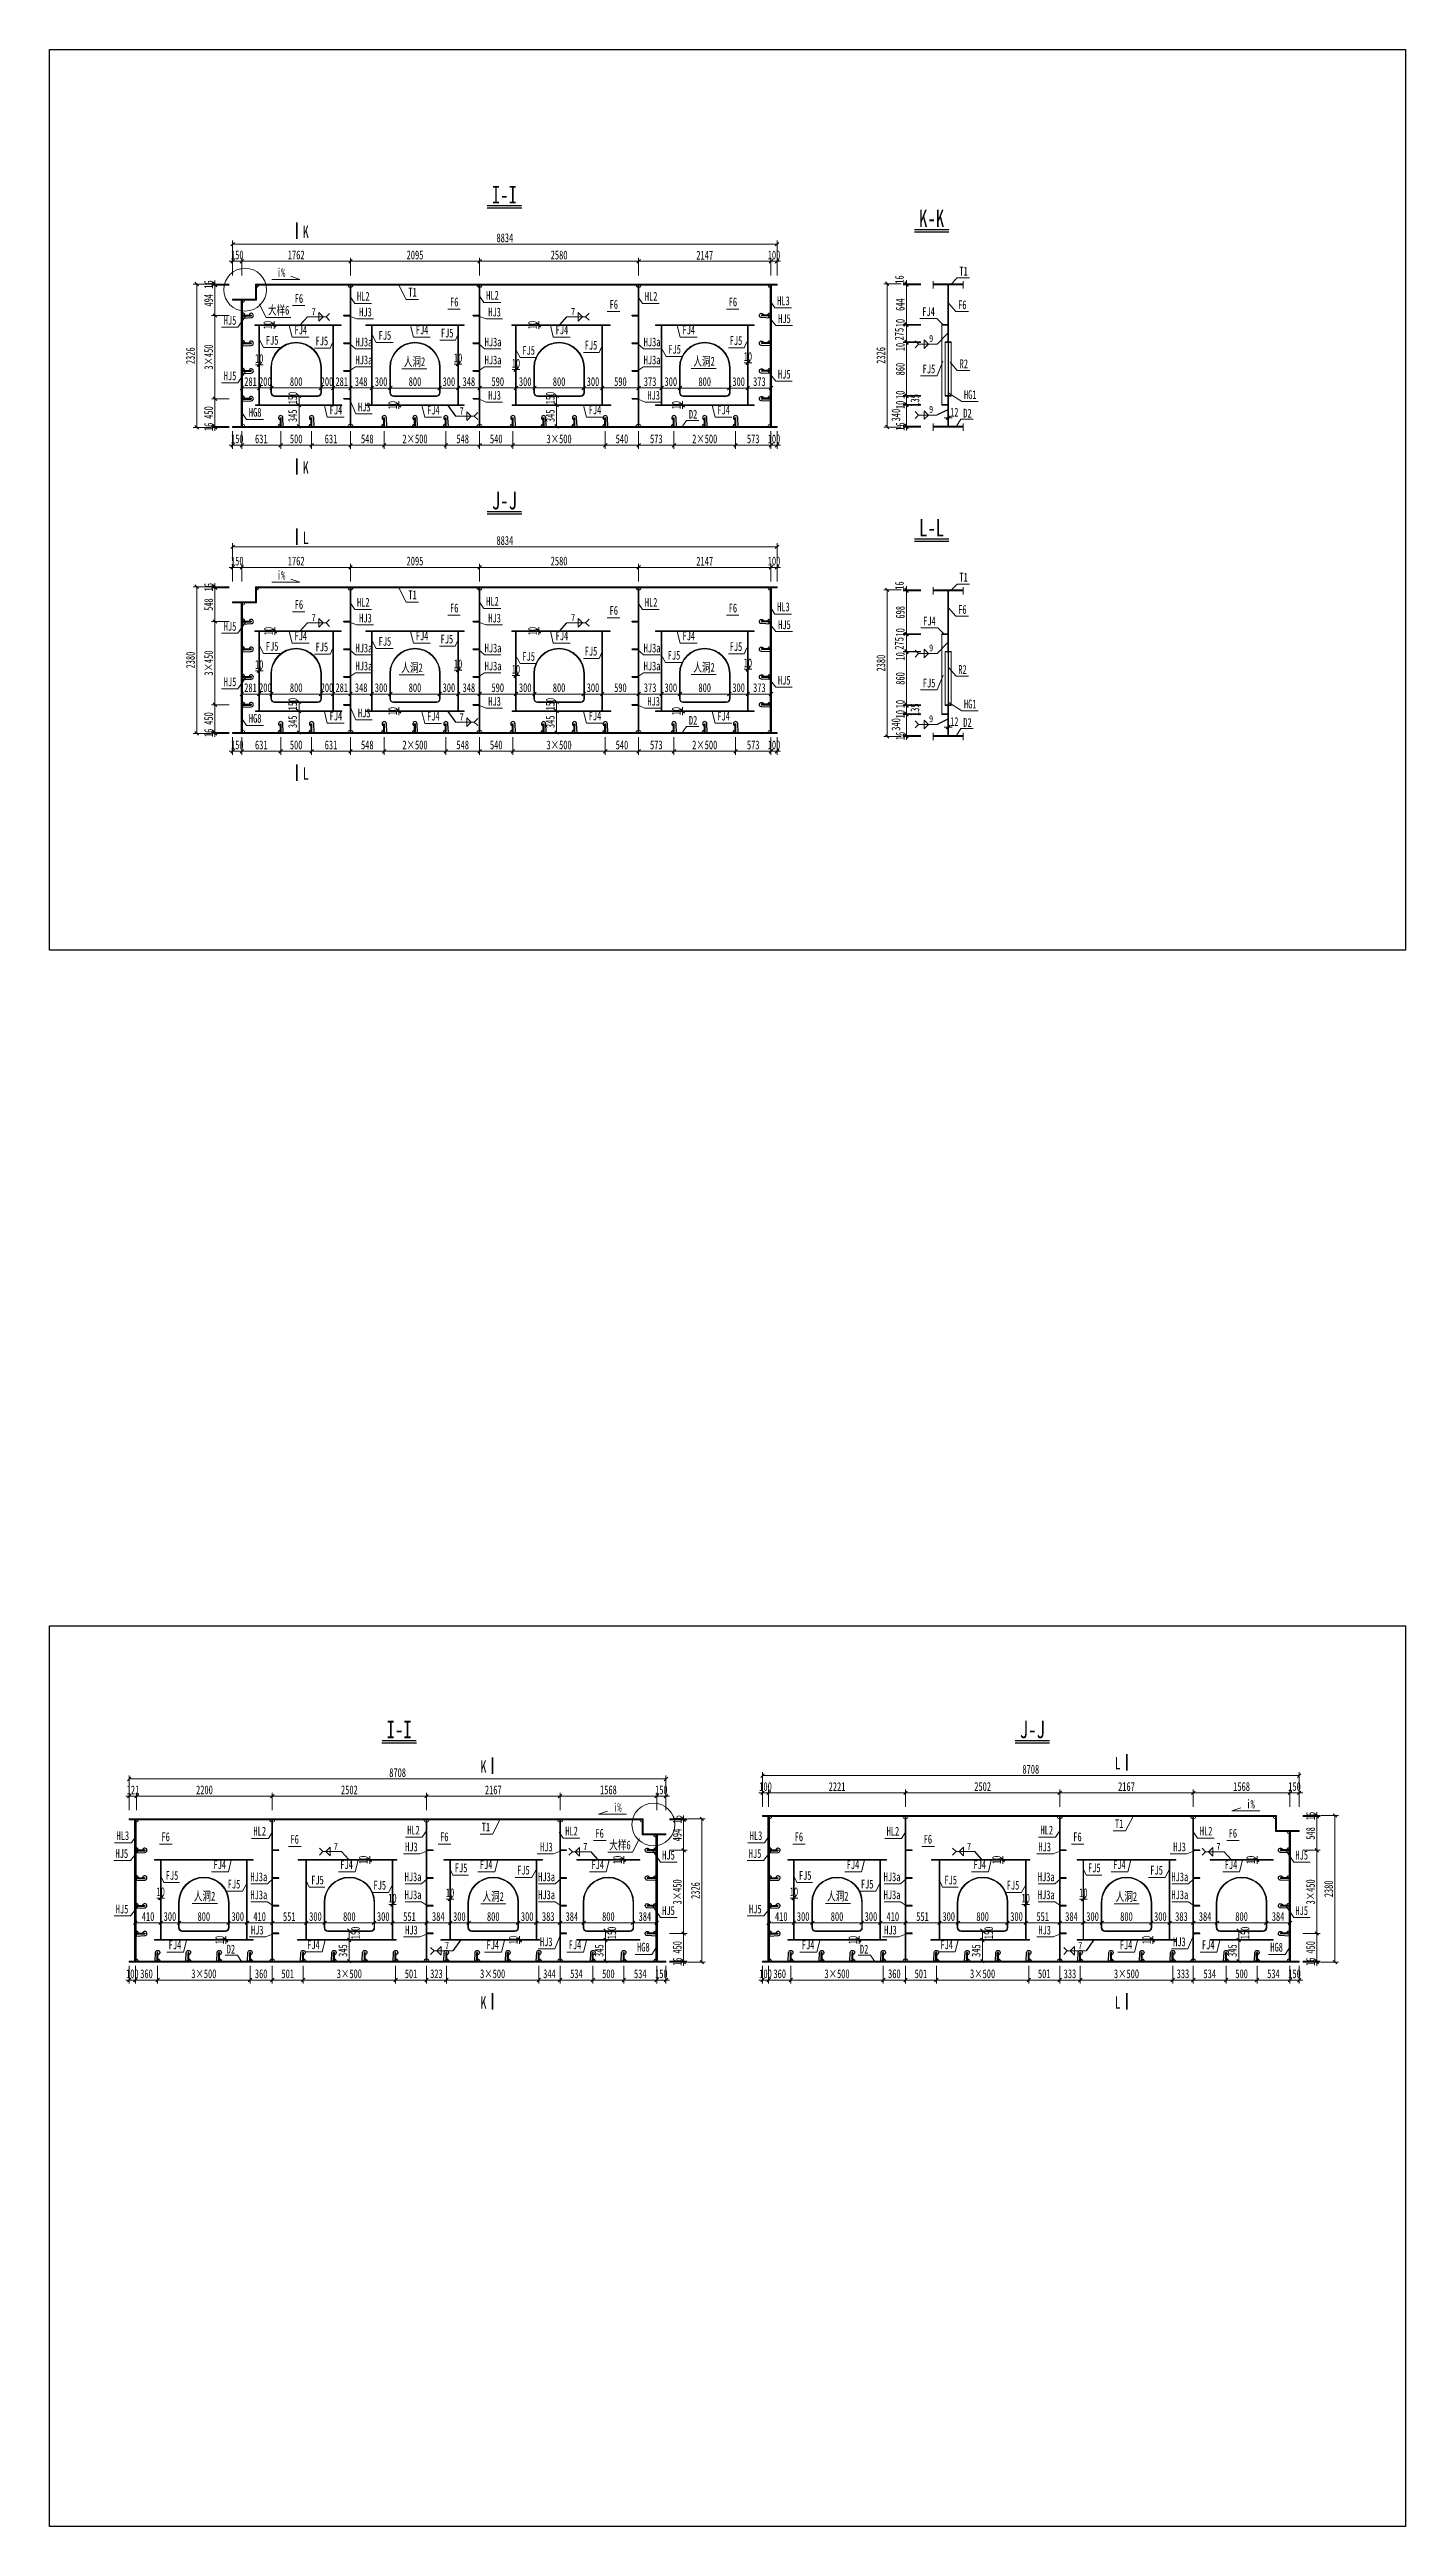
# Model space of a CAD drawing. Header units: millimetres. Extents: x -89049 to 410567, y -307459 to -100425.
# Drawn here: x 256567 to 278567, y -153251 to -113054 of the extents above; entities that cross this region are included whole.
import ezdxf
from ezdxf.enums import TextEntityAlignment as Align

# ---------------------------------------------------------------- set-up
doc = ezdxf.new("R2010")
doc.units = ezdxf.units.MM
doc.layers.get('Defpoints').update_dxf_attribs({"color": 8})
for name, color, linetype, lineweight in [('Dim', 4, 'Continuous', 15), ('文字', 7, 'Continuous', 15), ('标注线及字体', 2, 'Continuous', 15), ('粗线', 3, 'Continuous', 35), ('细实线', 4, 'Continuous', 15), ('钢板粗线', 1, 'Continuous', 25), ('钢板细线', 6, 'Continuous', 15)]:
    doc.layers.add(name, color=color, linetype=linetype, lineweight=lineweight)
doc.layers.add('Text', color=4, linetype='Continuous')
doc.styles.add('111', font='', dxfattribs={"width": 0.7})
doc.styles.add('BM_Dim', font='', dxfattribs={"width": 0.85})
doc.styles.add('SMEDI', font='', dxfattribs={"width": 0.75})
doc.styles.get("Standard").update_dxf_attribs({"font": ''})
doc.styles.get('111').set_extended_font_data('仿宋_GB2312')
doc.styles.get('BM_Dim').set_extended_font_data('仿宋_GB2312')
doc.styles.get('SMEDI').set_extended_font_data('仿宋_GB2312')
doc.styles.get('Standard').set_extended_font_data('仿宋_GB2312')
doc.dimstyles.new('200', dxfattribs={"dimscale": 0, "dimtxt": 2.5, "dimasz": 1, "dimexe": 1, "dimexo": 1, "dimgap": 0.6, "dimtad": 1, "dimdec": 0, "dimdsep": 46, "dimtxsty": '111', "dimblk": 'OBLIQUE', "dimcen": 0, "dimclrd": 4, "dimclre": 4, "dimclrt": 4, "dimadec": 1, "dimazin": 2, "dimtfac": 1, "dimtdec": 0, "dimtix": 1, "dimtmove": 2, "dimatfit": 3, "dimfxl": 4, "dimfxlon": 1, "dimtolj": 1, "dimlwd": -1, "dimlwe": -1, "dimarcsym": 0})
doc.dimstyles.new('MSteel_1.0_1.0', dxfattribs={"dimtxt": 3, "dimasz": 1.2, "dimexe": 1, "dimexo": 1, "dimgap": 1, "dimtad": 3, "dimtoh": 1, "dimdec": 0, "dimzin": 0, "dimdsep": 46, "dimtxsty": 'Standard', "dimblk": 'ARCHTICK', "dimcen": 0.09, "dimclrd": 3, "dimclre": 3, "dimadec": 0, "dimazin": 0, "dimtfac": 1, "dimtdec": 4, "dimtofl": 0, "dimtmove": 0, "dimatfit": 3, "dimfxl": 1, "dimtolj": 1, "dimtzin": 0, "dimarcsym": 0})

msp = doc.modelspace()

# ---------------------------------------------------------------- texts
at = {"layer": 'Text', "style": 'SMEDI', "width": 0.75}
for s, p in [('7', (260819, -117306.8)), ('7', (265027.7, -117304.9)), ('9', (270836.8, -117743.8)), ('7', (263220.9, -118916.3)), ('9', (270836.7, -118892.9)), ('7', (260819, -122273.2)), ('7', (265027.7, -122271.3)), ('9', (270836.8, -122764.1)), ('7', (263220.9, -123882.7)), ('9', (270836.7, -123913.2)), ('7', (261178.2, -142213.2)), ('7', (265226, -142215.1)), ('7', (271452.4, -142213.2)), ('7', (275500.1, -142215.1)), ('7', (262981.8, -143824.7)), ('7', (273256, -143824.7))]:
    msp.add_text(s, height=114.3, dxfattribs=at).set_placement(p, align=Align.MIDDLE_LEFT)
at = {"layer": '文字', "style": 'BM_Dim', "width": 0.7}
for s, p in [('K', (260724.7, -116111.8)), ('K', (260724.7, -119939)), ('L', (260724.7, -121078.3)), ('L', (260724.7, -124905.5)), ('K', (263607.9, -141020.2)), ('L', (273897.6, -140966.2)), ('K', (263607.9, -144847.4)), ('L', (273897.6, -144847.4))]:
    msp.add_text(s, height=200, dxfattribs=at).set_placement(p, align=Align.CENTER)
for s, p in [('i%', (260324.6, -116787.7)), ('T1', (262457, -117105.7)), ('HL2', (263753.7, -117156)), ('T1', (271397.1, -116765.1)), ('大样6', (260283, -117398.2)), ('F6', (260612.5, -117207.6)), ('HL2', (261657, -117171.7)), ('HJ3', (261692.7, -117428.6)), ('F6', (263133, -117264.7)), ('HJ3', (263787.9, -117428.6)), ('F6', (265721.6, -117304.6)), ('HL2', (266327.2, -117173.1)), ('F6', (267654, -117264.9)), ('HL3', (268474.6, -117245.5)), ('HJ5', (268490.5, -117536.1)), ('FJ4', (270828.4, -117421.7)), ('F6', (271376.3, -117310.3)), ('HJ5', (259495, -117562.8)), ('FJ5', (260178, -117887)), ('FJ4', (260643.3, -117716.9)), ('FJ5', (260984.7, -117897.3)), ('HJ3a', (261666.8, -117914.2)), ('FJ5', (262007.7, -117806.6)), ('FJ4', (262611.3, -117716.8)), ('FJ5', (263018.3, -117769.1)), ('HJ3a', (263762, -117914.2)), ('FJ4', (264879.6, -117716.2)), ('HJ3a', (266342.2, -117914.2)), ('FJ4', (266938.8, -117716.9)), ('FJ5', (267703.9, -117891.1)), ('HJ3a', (261666.8, -118205.9)), ('人洞2', (262488.1, -118234.5)), ('HJ3a', (263762, -118205.9)), ('FJ5', (264340.3, -118049.8)), ('FJ5', (265350.9, -117966.1)), ('HJ3a', (266342.2, -118205.9)), ('FJ5', (266708.8, -118032.4)), ('人洞2', (267185.8, -118227.5)), ('FJ5', (270835, -118352.4)), ('R2', (271400.5, -118268.1)), ('HJ5', (259495, -118462.8)), ('HJ5', (268487.1, -118437.3)), ('HG1', (271505.1, -118769.5)), ('HG8', (259902.7, -119055.5)), ('FJ4', (261212.6, -119018.3)), ('HJ3', (261672.7, -118968.6)), ('FJ4', (262794.1, -119019.7)), ('HJ3', (263787.9, -118778.6)), ('FJ4', (265416.1, -119016.9)), ('HJ3', (266368.1, -118778.6)), ('D2', (267008, -119088.3)), ('FJ4', (267503.5, -119018.7)), ('D2', (271460, -119069.5)), ('i%', (260324.6, -121700.1)), ('T1', (271397.1, -121731.5)), ('F6', (260612.5, -122174.1)), ('HL2', (261657, -122138.1)), ('T1', (262457, -122018.1)), ('F6', (263133, -122231.1)), ('HL2', (263753.7, -122122.4)), ('F6', (265721.6, -122271)), ('HL2', (266327.2, -122139.6)), ('F6', (267654, -122231.3)), ('HL3', (268474.6, -122211.9)), ('F6', (271376.5, -122254.8)), ('HJ5', (259495, -122529.2)), ('FJ4', (260643.3, -122683.3)), ('HJ3', (261692.7, -122395)), ('FJ5', (262007.5, -122773)), ('FJ4', (262611.3, -122683.2)), ('FJ5', (263013.1, -122735.5)), ('HJ3', (263787.9, -122395)), ('FJ4', (264879.6, -122682.6)), ('FJ4', (266938.8, -122683.3)), ('HJ5', (268490.5, -122502.5)), ('FJ4', (270843.8, -122442)), ('FJ5', (260178, -122853.4)), ('FJ5', (260984.7, -122863.7)), ('HJ3a', (261666.8, -122880.7)), ('HJ3a', (261666.8, -123172.4)), ('人洞2', (262447.5, -123200.9)), ('HJ3a', (263762, -122880.7)), ('HJ3a', (263762, -123172.4)), ('FJ5', (264340.3, -123016.2)), ('FJ5', (265350.9, -122932.5)), ('HJ3a', (266342.2, -122880.7)), ('HJ3a', (266342.2, -123172.4)), ('FJ5', (266698.3, -122998.8)), ('人洞2', (267185.8, -123193.9)), ('FJ5', (267703.9, -122857.6)), ('HJ5', (259495, -123429.2)), ('HJ5', (268487.1, -123403.8)), ('FJ5', (270837.5, -123448.8)), ('R2', (271380.3, -123228.7)), ('FJ4', (261212.6, -123984.7)), ('HJ3', (261672.7, -123935)), ('FJ4', (262794.1, -123986.1)), ('HJ3', (263787.9, -123745)), ('FJ4', (265416.1, -123983.3)), ('HJ3', (266368.1, -123745)), ('FJ4', (267503.5, -123985.2)), ('HG1', (271505.1, -123789.8)), ('HG8', (259902.7, -124022)), ('D2', (267008, -124054.8)), ('D2', (271460, -124089.7)), ('i%', (276053.8, -141642)), ('HL2', (259977, -142081.5)), ('HL2', (262472.5, -142064.3)), ('T1', (263647.3, -142014.1)), ('HL2', (265037.2, -142080.1)), ('i%', (265779.7, -141696)), ('HL2', (270251.1, -142081.5)), ('HL2', (272746.7, -142064.3)), ('T1', (273921.5, -141960.1)), ('HL2', (275332.1, -142080.1)), ('HJ5', (257739.6, -142444.5)), ('HL3', (257755.5, -142153.9)), ('F6', (258450.3, -142173.2)), ('F6', (260543.6, -142213)), ('HJ3', (262438.3, -142336.9)), ('F6', (262971.3, -142173)), ('HJ3', (264627.8, -142336.9)), ('F6', (265491.8, -142116)), ('大样6', (265821.3, -142306.6)), ('HJ5', (266609.3, -142471.1)), ('HJ5', (268013.8, -142444.5)), ('HL3', (268029.6, -142153.9)), ('F6', (268724.5, -142173.2)), ('F6', (270817.7, -142213)), ('HJ3', (272712.5, -142336.9)), ('F6', (273245.4, -142173)), ('HJ3', (274902, -142336.9)), ('F6', (275766, -142116)), ('HJ5', (276883.5, -142471.1)), ('FJ5', (258552.9, -142799.5)), ('FJ4', (259328.2, -142625.2)), ('HJ3a', (259962, -142822.6)), ('FJ5', (260914.3, -142874.4)), ('FJ4', (261385.5, -142624.6)), ('HJ3a', (262464.2, -142822.6)), ('FJ5', (263244, -142677.4)), ('FJ4', (263650.7, -142625.2)), ('FJ5', (264254.7, -142714.9)), ('HJ3a', (264631.2, -142822.6)), ('FJ4', (265461, -142625.2)), ('FJ5', (268827, -142799.5)), ('FJ4', (269602.4, -142625.2)), ('HJ3a', (270236.1, -142822.6)), ('FJ5', (271188.5, -142874.4)), ('FJ4', (271659.7, -142624.6)), ('HJ3a', (272738.4, -142822.6)), ('FJ5', (273518.1, -142677.4)), ('FJ4', (273924.9, -142625.2)), ('FJ5', (274528.8, -142714.9)), ('HJ3a', (274905.4, -142822.6)), ('FJ4', (275735.2, -142625.2)), ('人洞2', (259081.3, -143135.8)), ('FJ5', (259558.6, -142940.7)), ('HJ3a', (259962, -143114.3)), ('FJ5', (261924.9, -142958.1)), ('HJ3a', (262464.2, -143114.3)), ('人洞2', (263763.6, -143142.9)), ('HJ3a', (264631.2, -143114.3)), ('人洞2', (269355.4, -143135.8)), ('FJ5', (269832.7, -142940.7)), ('HJ3a', (270236.1, -143114.3)), ('FJ5', (272199.1, -142958.1)), ('HJ3a', (272738.4, -143114.3)), ('人洞2', (274037.8, -143142.9)), ('HJ3a', (274905.4, -143114.3)), ('HJ5', (257743, -143345.7)), ('HJ3', (259936, -143686.9)), ('HJ3', (262438.3, -143686.9)), ('HJ5', (266609.3, -143371.1)), ('HJ5', (268017.1, -143345.7)), ('HJ3', (270210.2, -143686.9)), ('HJ3', (272712.5, -143686.9)), ('HJ5', (276883.5, -143371.1)), ('FJ4', (258600.9, -143927.1)), ('D2', (259509, -143996.7)), ('FJ4', (260849.1, -143925.2)), ('FJ4', (263758.6, -143928)), ('HJ3', (264625.3, -143876.9)), ('FJ4', (265092, -143926.6)), ('HG8', (266201.6, -143963.9)), ('FJ4', (268875, -143927.1)), ('D2', (269783.2, -143996.7)), ('FJ4', (271123.3, -143925.2)), ('FJ4', (274032.8, -143928)), ('HJ3', (274899.4, -143876.9)), ('FJ4', (275366.2, -143926.6)), ('HG8', (276475.8, -143963.9))]:
    msp.add_text(s, height=142.86, dxfattribs=at).set_placement(p, align=Align.BOTTOM_CENTER)
at = {"layer": '标注线及字体', "style": '111', "width": 0.7}
for s, p in [('I-I', (263947, -115409.5)), ('K-K', (270878.5, -115793.5)), ('J-J', (263947, -120376)), ('L-L', (270878.5, -120813.8)), ('I-I', (262238.2, -140317.9)), ('J-J', (272512.3, -140317.9))]:
    msp.add_text(s, height=285.71, dxfattribs=at).set_placement(p, align=Align.MIDDLE)

# ---------------------------------------------------------------- blocks, each defined once
blk = doc.blocks.new('_Oblique')
at = {"color": 0, "linetype": 'ByBlock', "lineweight": -2}
blk.add_line((-0.5, -0.5), (0.5, 0.5), dxfattribs=at)
blk = doc.blocks.new('*D749')
at = {"layer": 'Defpoints', "color": 0, "transparency": 16777216}
for p in [(271141, -118963), (271153, -118955), (271153, -119030)]:
    blk.add_point(p, dxfattribs=at)
at = {"layer": '细实线', "color": 4, "transparency": 16777216}
for p, q in [((271141, -119030), (271084, -119030)), ((271141, -119020), (271141, -119087)), ((271141, -119030), (271153, -119030)), ((271153, -119012), (271153, -119087)), ((271153, -119030), (271211, -119030))]:
    blk.add_line(p, q, dxfattribs=at)
at = {"layer": '细实线', "color": 4, "transparency": 16777216, "xscale": 57.14285714285715, "yscale": 57.14285714285715, "zscale": 57.14285714285715}
blk.add_blockref('_Oblique', (271141, -119030), dxfattribs=at)
at = {"layer": '细实线', "color": 4, "transparency": 16777216, "xscale": 57.14285714285715, "yscale": 57.14285714285715, "zscale": 57.14285714285715, "rotation": 180}
blk.add_blockref('_Oblique', (271153, -119030), dxfattribs=at)
at = {"layer": '细实线', "color": 4, "transparency": 16777216, "insert": (271246, -118940), "char_height": 142.9, "attachment_point": 5, "style": '111'}
blk.add_mtext('\\A1;12', dxfattribs=at)
blk = doc.blocks.new('*D750')
at = {"layer": 'Defpoints', "color": 0, "transparency": 16777216}
for p in [(270472, -118815), (270880, -118815), (271097, -118680)]:
    blk.add_point(p, dxfattribs=at)
at = {"layer": '细实线', "color": 4, "transparency": 16777216}
for p, q in [((270701, -118680), (270415, -118680)), ((270701, -118815), (270415, -118815)), ((270472, -118680), (270472, -118815))]:
    blk.add_line(p, q, dxfattribs=at)
at = {"layer": '细实线', "color": 4, "transparency": 16777216, "xscale": 57.14285714285715, "yscale": 57.14285714285715, "zscale": 57.14285714285715}
for p, rotation in [((270472, -118680), 90), ((270472, -118815), 270)]:
    blk.add_blockref('_Oblique', p, dxfattribs=dict(at, rotation=rotation))
at = {"layer": '细实线', "color": 4, "transparency": 16777216, "insert": (270607, -118748), "char_height": 142.9, "attachment_point": 5, "rotation": 90, "style": '111'}
blk.add_mtext('\\A1;135', dxfattribs=at)
blk = doc.blocks.new('*D751')
at = {"layer": 'Defpoints', "color": 0, "transparency": 16777216}
for p in [(271035, -118825), (270472, -119165), (271412, -119165)]:
    blk.add_point(p, dxfattribs=at)
at = {"layer": '细实线', "color": 4, "transparency": 16777216}
for p, q in [((270701, -118825), (270415, -118825)), ((270472, -118825), (270472, -119165)), ((270701, -119165), (270415, -119165))]:
    blk.add_line(p, q, dxfattribs=at)
at = {"layer": '细实线', "color": 4, "transparency": 16777216, "xscale": 57.14285714285715, "yscale": 57.14285714285715, "zscale": 57.14285714285715}
for p, rotation in [((270472, -118825), 90), ((270472, -119165), 270)]:
    blk.add_blockref('_Oblique', p, dxfattribs=dict(at, rotation=rotation))
at = {"layer": '细实线', "color": 4, "transparency": 16777216, "insert": (270300, -118986), "char_height": 142.9, "attachment_point": 5, "rotation": 90, "style": '111'}
blk.add_mtext('\\A1;340', dxfattribs=at)
blk = doc.blocks.new('*D752')
at = {"layer": 'Defpoints', "color": 0, "transparency": 16777216}
for p in [(270472, -119181), (271379, -119165), (271379, -119181)]:
    blk.add_point(p, dxfattribs=at)
at = {"layer": '细实线', "color": 4, "transparency": 16777216}
for p, q in [((270701, -119165), (270415, -119165)), ((270701, -119181), (270415, -119181)), ((270472, -119165), (270472, -119108)), ((270472, -119165), (270472, -119181)), ((270472, -119181), (270472, -119238))]:
    blk.add_line(p, q, dxfattribs=at)
at = {"layer": '细实线', "color": 4, "transparency": 16777216, "xscale": 57.14285714285715, "yscale": 57.14285714285715, "zscale": 57.14285714285715}
for p, rotation in [((270472, -119165), 270), ((270472, -119181), 90)]:
    blk.add_blockref('_Oblique', p, dxfattribs=dict(at, rotation=rotation))
at = {"layer": '细实线', "color": 4, "transparency": 16777216, "insert": (270370, -119173), "char_height": 142.9, "attachment_point": 5, "rotation": 90, "style": '111'}
blk.add_mtext('\\A1;16', dxfattribs=at)
blk = doc.blocks.new('*D753')
at = {"layer": 'Defpoints', "color": 0, "transparency": 16777216}
for p in [(270687, -116855), (270158, -119181), (270608, -119181)]:
    blk.add_point(p, dxfattribs=at)
at = {"layer": '细实线', "color": 4, "transparency": 16777216}
for p, q in [((270387, -116855), (270101, -116855)), ((270158, -116855), (270158, -119181)), ((270387, -119181), (270101, -119181))]:
    blk.add_line(p, q, dxfattribs=at)
at = {"layer": '细实线', "color": 4, "transparency": 16777216, "xscale": 57.14285714285715, "yscale": 57.14285714285715, "zscale": 57.14285714285715}
for p, rotation in [((270158, -116855), 90), ((270158, -119181), 270)]:
    blk.add_blockref('_Oblique', p, dxfattribs=dict(at, rotation=rotation))
at = {"layer": '细实线', "color": 4, "transparency": 16777216, "insert": (270056, -118018), "char_height": 142.9, "attachment_point": 5, "rotation": 90, "style": '111'}
blk.add_mtext('\\A1;2326', dxfattribs=at)
blk = doc.blocks.new('*D754')
at = {"layer": 'Defpoints', "color": 0, "transparency": 16777216}
for p in [(270472, -116871), (271397, -116855), (271397, -116871)]:
    blk.add_point(p, dxfattribs=at)
at = {"layer": '细实线', "color": 4, "transparency": 16777216}
for p, q in [((270701, -116855), (270415, -116855)), ((270701, -116871), (270415, -116871)), ((270472, -116855), (270472, -116798)), ((270472, -116855), (270472, -116871)), ((270472, -116871), (270472, -116928))]:
    blk.add_line(p, q, dxfattribs=at)
at = {"layer": '细实线', "color": 4, "transparency": 16777216, "xscale": 57.14285714285715, "yscale": 57.14285714285715, "zscale": 57.14285714285715}
for p, rotation in [((270472, -116855), 270), ((270472, -116871), 90)]:
    blk.add_blockref('_Oblique', p, dxfattribs=dict(at, rotation=rotation))
at = {"layer": '细实线', "color": 4, "transparency": 16777216, "insert": (270357, -116787), "char_height": 142.9, "attachment_point": 5, "rotation": 90, "style": '111'}
blk.add_mtext('\\A1;16', dxfattribs=at)
blk = doc.blocks.new('*D755')
at = {"layer": 'Defpoints', "color": 0, "transparency": 16777216}
for p in [(270928, -116871), (270472, -117515), (270836, -117515)]:
    blk.add_point(p, dxfattribs=at)
at = {"layer": '细实线', "color": 4, "transparency": 16777216}
for p, q in [((270701, -116871), (270415, -116871)), ((270472, -116871), (270472, -117515)), ((270701, -117515), (270415, -117515))]:
    blk.add_line(p, q, dxfattribs=at)
at = {"layer": '细实线', "color": 4, "transparency": 16777216, "xscale": 57.14285714285715, "yscale": 57.14285714285715, "zscale": 57.14285714285715}
for p, rotation in [((270472, -116871), 90), ((270472, -117515), 270)]:
    blk.add_blockref('_Oblique', p, dxfattribs=dict(at, rotation=rotation))
at = {"layer": '细实线', "color": 4, "transparency": 16777216, "insert": (270370, -117193), "char_height": 142.9, "attachment_point": 5, "rotation": 90, "style": '111'}
blk.add_mtext('\\A1;644', dxfattribs=at)
blk = doc.blocks.new('*D756')
at = {"layer": 'Defpoints', "color": 0, "transparency": 16777216}
for p in [(270472, -117810), (271097, -117810), (270836, -118670)]:
    blk.add_point(p, dxfattribs=at)
at = {"layer": '细实线', "color": 4, "transparency": 16777216}
for p, q in [((270701, -117810), (270415, -117810)), ((270472, -118670), (270472, -117810)), ((270701, -118670), (270415, -118670))]:
    blk.add_line(p, q, dxfattribs=at)
at = {"layer": '细实线', "color": 4, "transparency": 16777216, "xscale": 57.14285714285715, "yscale": 57.14285714285715, "zscale": 57.14285714285715}
for p, rotation in [((270472, -117810), 90), ((270472, -118670), 270)]:
    blk.add_blockref('_Oblique', p, dxfattribs=dict(at, rotation=rotation))
at = {"layer": '细实线', "color": 4, "transparency": 16777216, "insert": (270370, -118240), "char_height": 142.9, "attachment_point": 5, "rotation": 90, "style": '111'}
blk.add_mtext('\\A1;860', dxfattribs=at)
blk = doc.blocks.new('*D757')
at = {"layer": 'Defpoints', "color": 0, "transparency": 16777216}
for p in [(271035, -117525), (270472, -117800), (270836, -117800)]:
    blk.add_point(p, dxfattribs=at)
at = {"layer": '细实线', "color": 4, "transparency": 16777216}
for p, q in [((270701, -117525), (270415, -117525)), ((270472, -117525), (270472, -117800)), ((270701, -117800), (270415, -117800))]:
    blk.add_line(p, q, dxfattribs=at)
at = {"layer": '细实线', "color": 4, "transparency": 16777216, "xscale": 57.14285714285715, "yscale": 57.14285714285715, "zscale": 57.14285714285715}
for p, rotation in [((270472, -117525), 90), ((270472, -117800), 270)]:
    blk.add_blockref('_Oblique', p, dxfattribs=dict(at, rotation=rotation))
at = {"layer": '细实线', "color": 4, "transparency": 16777216, "insert": (270353, -117672), "char_height": 142.9, "attachment_point": 5, "rotation": 90, "style": '111'}
blk.add_mtext('\\A1;275', dxfattribs=at)
blk = doc.blocks.new('角焊缝1')
at = {"layer": 'Dim'}
blk.add_line((-3101.17, 370.22), (-3106.48, 370.22), dxfattribs=at)
blk.add_lwpolyline([(-3107.48, 369.22), (-3106.48, 370.22), (-3107.48, 371.22)], dxfattribs=at)
blk.add_lwpolyline([(-3104.91, 371.45), (-3104.91, 368.99), (-3103.68, 370.22)], close=True, dxfattribs=at)
blk = doc.blocks.new('_ArchTick')
at = {"color": 0, "linetype": 'ByBlock', "const_width": 0.15}
blk.add_lwpolyline([(-0.5, -0.5), (0.5, 0.5)], dxfattribs=at)
blk = doc.blocks.new('*D758')
at = {"layer": 'Defpoints', "color": 0, "transparency": 16777216}
for p in [(270472, -118825), (270835, -118825), (270836, -118815)]:
    blk.add_point(p, dxfattribs=at)
at = {"layer": '细实线', "color": 4, "transparency": 16777216}
for p, q in [((270701, -118815), (270415, -118815)), ((270701, -118825), (270415, -118825)), ((270472, -118815), (270472, -118758)), ((270472, -118815), (270472, -118825)), ((270472, -118825), (270472, -118882))]:
    blk.add_line(p, q, dxfattribs=at)
at = {"layer": '细实线', "color": 4, "transparency": 16777216, "xscale": 57.14285714285715, "yscale": 57.14285714285715, "zscale": 57.14285714285715}
for p, rotation in [((270472, -118815), 270), ((270472, -118825), 90)]:
    blk.add_blockref('_Oblique', p, dxfattribs=dict(at, rotation=rotation))
at = {"layer": '细实线', "color": 4, "transparency": 16777216, "insert": (270370, -118820), "char_height": 142.9, "attachment_point": 5, "rotation": 90, "style": '111'}
blk.add_mtext('\\A1;10', dxfattribs=at)
blk = doc.blocks.new('*D759')
at = {"layer": 'Defpoints', "color": 0, "transparency": 16777216}
for p in [(270472, -118680), (270835, -118680), (270836, -118670)]:
    blk.add_point(p, dxfattribs=at)
at = {"layer": '细实线', "color": 4, "transparency": 16777216}
for p, q in [((270701, -118670), (270415, -118670)), ((270701, -118680), (270415, -118680)), ((270472, -118670), (270472, -118613)), ((270472, -118670), (270472, -118680)), ((270472, -118680), (270472, -118737))]:
    blk.add_line(p, q, dxfattribs=at)
at = {"layer": '细实线', "color": 4, "transparency": 16777216, "xscale": 57.14285714285715, "yscale": 57.14285714285715, "zscale": 57.14285714285715}
for p, rotation in [((270472, -118670), 270), ((270472, -118680), 90)]:
    blk.add_blockref('_Oblique', p, dxfattribs=dict(at, rotation=rotation))
at = {"layer": '细实线', "color": 4, "transparency": 16777216, "insert": (270370, -118657), "char_height": 142.9, "attachment_point": 5, "rotation": 90, "style": '111'}
blk.add_mtext('\\A1;10', dxfattribs=at)
blk = doc.blocks.new('*D760')
at = {"layer": 'Defpoints', "color": 0, "transparency": 16777216}
for p in [(270472, -117810), (270835, -117810), (270836, -117800)]:
    blk.add_point(p, dxfattribs=at)
at = {"layer": '细实线', "color": 4, "transparency": 16777216}
for p, q in [((270472, -117800), (270472, -117743)), ((270701, -117800), (270415, -117800)), ((270701, -117810), (270415, -117810)), ((270472, -117800), (270472, -117810)), ((270472, -117810), (270472, -117867))]:
    blk.add_line(p, q, dxfattribs=at)
at = {"layer": '细实线', "color": 4, "transparency": 16777216, "xscale": 57.14285714285715, "yscale": 57.14285714285715, "zscale": 57.14285714285715}
for p, rotation in [((270472, -117800), 270), ((270472, -117810), 90)]:
    blk.add_blockref('_Oblique', p, dxfattribs=dict(at, rotation=rotation))
at = {"layer": '细实线', "color": 4, "transparency": 16777216, "insert": (270370, -117882), "char_height": 142.9, "attachment_point": 5, "rotation": 90, "style": '111'}
blk.add_mtext('\\A1;10', dxfattribs=at)
blk = doc.blocks.new('*D761')
at = {"layer": 'Defpoints', "color": 0, "transparency": 16777216}
for p in [(270472, -117525), (270835, -117525), (270836, -117515)]:
    blk.add_point(p, dxfattribs=at)
at = {"layer": '细实线', "color": 4, "transparency": 16777216}
for p, q in [((270701, -117515), (270415, -117515)), ((270701, -117525), (270415, -117525)), ((270472, -117515), (270472, -117458)), ((270472, -117515), (270472, -117525)), ((270472, -117525), (270472, -117582))]:
    blk.add_line(p, q, dxfattribs=at)
at = {"layer": '细实线', "color": 4, "transparency": 16777216, "xscale": 57.14285714285715, "yscale": 57.14285714285715, "zscale": 57.14285714285715}
for p, rotation in [((270472, -117515), 270), ((270472, -117525), 90)]:
    blk.add_blockref('_Oblique', p, dxfattribs=dict(at, rotation=rotation))
at = {"layer": '细实线', "color": 4, "transparency": 16777216, "insert": (270370, -117493), "char_height": 142.9, "attachment_point": 5, "rotation": 90, "style": '111'}
blk.add_mtext('\\A1;10', dxfattribs=at)
blk = doc.blocks.new('*D762')
at = {"layer": 'Defpoints', "color": 0, "transparency": 16777216}
for p in [(271141, -123970), (271153, -123971), (271153, -124050)]:
    blk.add_point(p, dxfattribs=at)
at = {"layer": '细实线', "color": 4, "transparency": 16777216}
for p, q in [((271141, -124050), (271084, -124050)), ((271141, -124027), (271141, -124107)), ((271141, -124050), (271153, -124050)), ((271153, -124028), (271153, -124107)), ((271153, -124050), (271211, -124050))]:
    blk.add_line(p, q, dxfattribs=at)
at = {"layer": '细实线', "color": 4, "transparency": 16777216, "xscale": 57.14285714285715, "yscale": 57.14285714285715, "zscale": 57.14285714285715}
blk.add_blockref('_Oblique', (271141, -124050), dxfattribs=at)
at = {"layer": '细实线', "color": 4, "transparency": 16777216, "xscale": 57.14285714285715, "yscale": 57.14285714285715, "zscale": 57.14285714285715, "rotation": 180}
blk.add_blockref('_Oblique', (271153, -124050), dxfattribs=at)
at = {"layer": '细实线', "color": 4, "transparency": 16777216, "insert": (271246, -123961), "char_height": 142.9, "attachment_point": 5, "style": '111'}
blk.add_mtext('\\A1;12', dxfattribs=at)
blk = doc.blocks.new('*D763')
at = {"layer": 'Defpoints', "color": 0, "transparency": 16777216}
for p in [(271097, -123701), (270472, -123836), (270880, -123836)]:
    blk.add_point(p, dxfattribs=at)
at = {"layer": '细实线', "color": 4, "transparency": 16777216}
for p, q in [((270701, -123701), (270415, -123701)), ((270472, -123701), (270472, -123836)), ((270701, -123836), (270415, -123836))]:
    blk.add_line(p, q, dxfattribs=at)
at = {"layer": '细实线', "color": 4, "transparency": 16777216, "xscale": 57.14285714285715, "yscale": 57.14285714285715, "zscale": 57.14285714285715}
for p, rotation in [((270472, -123701), 90), ((270472, -123836), 270)]:
    blk.add_blockref('_Oblique', p, dxfattribs=dict(at, rotation=rotation))
at = {"layer": '细实线', "color": 4, "transparency": 16777216, "insert": (270607, -123768), "char_height": 142.9, "attachment_point": 5, "rotation": 90, "style": '111'}
blk.add_mtext('\\A1;135', dxfattribs=at)
blk = doc.blocks.new('*D764')
at = {"layer": 'Defpoints', "color": 0, "transparency": 16777216}
for p in [(270472, -124186), (271035, -123846), (271412, -124186)]:
    blk.add_point(p, dxfattribs=at)
at = {"layer": '细实线', "color": 4, "transparency": 16777216}
for p, q in [((270701, -123846), (270415, -123846)), ((270701, -124186), (270415, -124186)), ((270472, -123846), (270472, -124186))]:
    blk.add_line(p, q, dxfattribs=at)
at = {"layer": '细实线', "color": 4, "transparency": 16777216, "xscale": 57.14285714285715, "yscale": 57.14285714285715, "zscale": 57.14285714285715}
for p, rotation in [((270472, -123846), 90), ((270472, -124186), 270)]:
    blk.add_blockref('_Oblique', p, dxfattribs=dict(at, rotation=rotation))
at = {"layer": '细实线', "color": 4, "transparency": 16777216, "insert": (270300, -124007), "char_height": 142.9, "attachment_point": 5, "rotation": 90, "style": '111'}
blk.add_mtext('\\A1;340', dxfattribs=at)
blk = doc.blocks.new('*D765')
at = {"layer": 'Defpoints', "color": 0, "transparency": 16777216}
for p in [(270472, -124202), (271379, -124186), (271379, -124202)]:
    blk.add_point(p, dxfattribs=at)
at = {"layer": '细实线', "color": 4, "transparency": 16777216}
for p, q in [((270701, -124186), (270415, -124186)), ((270701, -124202), (270415, -124202)), ((270472, -124186), (270472, -124128)), ((270472, -124186), (270472, -124202)), ((270472, -124202), (270472, -124259))]:
    blk.add_line(p, q, dxfattribs=at)
at = {"layer": '细实线', "color": 4, "transparency": 16777216, "xscale": 57.14285714285715, "yscale": 57.14285714285715, "zscale": 57.14285714285715}
for p, rotation in [((270472, -124186), 270), ((270472, -124202), 90)]:
    blk.add_blockref('_Oblique', p, dxfattribs=dict(at, rotation=rotation))
at = {"layer": '细实线', "color": 4, "transparency": 16777216, "insert": (270370, -124194), "char_height": 142.9, "attachment_point": 5, "rotation": 90, "style": '111'}
blk.add_mtext('\\A1;16', dxfattribs=at)
blk = doc.blocks.new('*D766')
at = {"layer": 'Defpoints', "color": 0, "transparency": 16777216}
for p in [(270688, -121822), (270158, -124202), (270608, -124202)]:
    blk.add_point(p, dxfattribs=at)
at = {"layer": '细实线', "color": 4, "transparency": 16777216}
for p, q in [((270387, -121822), (270101, -121822)), ((270158, -121822), (270158, -124202)), ((270387, -124202), (270101, -124202))]:
    blk.add_line(p, q, dxfattribs=at)
at = {"layer": '细实线', "color": 4, "transparency": 16777216, "xscale": 57.14285714285715, "yscale": 57.14285714285715, "zscale": 57.14285714285715}
for p, rotation in [((270158, -121822), 90), ((270158, -124202), 270)]:
    blk.add_blockref('_Oblique', p, dxfattribs=dict(at, rotation=rotation))
at = {"layer": '细实线', "color": 4, "transparency": 16777216, "insert": (270056, -123012), "char_height": 142.9, "attachment_point": 5, "rotation": 90, "style": '111'}
blk.add_mtext('\\A1;2380', dxfattribs=at)
blk = doc.blocks.new('*D767')
at = {"layer": 'Defpoints', "color": 0, "transparency": 16777216}
for p in [(270472, -121838), (271397, -121822), (271397, -121838)]:
    blk.add_point(p, dxfattribs=at)
at = {"layer": '细实线', "color": 4, "transparency": 16777216}
for p, q in [((270472, -121822), (270472, -121765)), ((270701, -121822), (270415, -121822)), ((270701, -121838), (270415, -121838)), ((270472, -121822), (270472, -121838)), ((270472, -121838), (270472, -121895))]:
    blk.add_line(p, q, dxfattribs=at)
at = {"layer": '细实线', "color": 4, "transparency": 16777216, "xscale": 57.14285714285715, "yscale": 57.14285714285715, "zscale": 57.14285714285715}
for p, rotation in [((270472, -121822), 270), ((270472, -121838), 90)]:
    blk.add_blockref('_Oblique', p, dxfattribs=dict(at, rotation=rotation))
at = {"layer": '细实线', "color": 4, "transparency": 16777216, "insert": (270357, -121753), "char_height": 142.9, "attachment_point": 5, "rotation": 90, "style": '111'}
blk.add_mtext('\\A1;16', dxfattribs=at)
blk = doc.blocks.new('*D768')
at = {"layer": 'Defpoints', "color": 0, "transparency": 16777216}
for p in [(270935, -121838), (270472, -122536), (270836, -122536)]:
    blk.add_point(p, dxfattribs=at)
at = {"layer": '细实线', "color": 4, "transparency": 16777216}
for p, q in [((270701, -121838), (270415, -121838)), ((270472, -121838), (270472, -122536)), ((270701, -122536), (270415, -122536))]:
    blk.add_line(p, q, dxfattribs=at)
at = {"layer": '细实线', "color": 4, "transparency": 16777216, "xscale": 57.14285714285715, "yscale": 57.14285714285715, "zscale": 57.14285714285715}
for p, rotation in [((270472, -121838), 90), ((270472, -122536), 270)]:
    blk.add_blockref('_Oblique', p, dxfattribs=dict(at, rotation=rotation))
at = {"layer": '细实线', "color": 4, "transparency": 16777216, "insert": (270370, -122187), "char_height": 142.9, "attachment_point": 5, "rotation": 90, "style": '111'}
blk.add_mtext('\\A1;698', dxfattribs=at)
blk = doc.blocks.new('*D769')
at = {"layer": 'Defpoints', "color": 0, "transparency": 16777216}
for p in [(270472, -122831), (271097, -122831), (270836, -123691)]:
    blk.add_point(p, dxfattribs=at)
at = {"layer": '细实线', "color": 4, "transparency": 16777216}
for p, q in [((270701, -122831), (270415, -122831)), ((270472, -123691), (270472, -122831)), ((270701, -123691), (270415, -123691))]:
    blk.add_line(p, q, dxfattribs=at)
at = {"layer": '细实线', "color": 4, "transparency": 16777216, "xscale": 57.14285714285715, "yscale": 57.14285714285715, "zscale": 57.14285714285715}
for p, rotation in [((270472, -122831), 90), ((270472, -123691), 270)]:
    blk.add_blockref('_Oblique', p, dxfattribs=dict(at, rotation=rotation))
at = {"layer": '细实线', "color": 4, "transparency": 16777216, "insert": (270370, -123261), "char_height": 142.9, "attachment_point": 5, "rotation": 90, "style": '111'}
blk.add_mtext('\\A1;860', dxfattribs=at)
blk = doc.blocks.new('*D770')
at = {"layer": 'Defpoints', "color": 0, "transparency": 16777216}
for p in [(271035, -122546), (270472, -122821), (270836, -122821)]:
    blk.add_point(p, dxfattribs=at)
at = {"layer": '细实线', "color": 4, "transparency": 16777216}
for p, q in [((270701, -122546), (270415, -122546)), ((270472, -122546), (270472, -122821)), ((270701, -122821), (270415, -122821))]:
    blk.add_line(p, q, dxfattribs=at)
at = {"layer": '细实线', "color": 4, "transparency": 16777216, "xscale": 57.14285714285715, "yscale": 57.14285714285715, "zscale": 57.14285714285715}
for p, rotation in [((270472, -122546), 90), ((270472, -122821), 270)]:
    blk.add_blockref('_Oblique', p, dxfattribs=dict(at, rotation=rotation))
at = {"layer": '细实线', "color": 4, "transparency": 16777216, "insert": (270353, -122692), "char_height": 142.9, "attachment_point": 5, "rotation": 90, "style": '111'}
blk.add_mtext('\\A1;275', dxfattribs=at)
blk = doc.blocks.new('*D771')
at = {"layer": 'Defpoints', "color": 0, "transparency": 16777216}
for p in [(270472, -123846), (270835, -123846), (270836, -123836)]:
    blk.add_point(p, dxfattribs=at)
at = {"layer": '细实线', "color": 4, "transparency": 16777216}
for p, q in [((270472, -123836), (270472, -123778)), ((270701, -123836), (270415, -123836)), ((270701, -123846), (270415, -123846)), ((270472, -123836), (270472, -123846)), ((270472, -123846), (270472, -123903))]:
    blk.add_line(p, q, dxfattribs=at)
at = {"layer": '细实线', "color": 4, "transparency": 16777216, "xscale": 57.14285714285715, "yscale": 57.14285714285715, "zscale": 57.14285714285715}
for p, rotation in [((270472, -123836), 270), ((270472, -123846), 90)]:
    blk.add_blockref('_Oblique', p, dxfattribs=dict(at, rotation=rotation))
at = {"layer": '细实线', "color": 4, "transparency": 16777216, "insert": (270370, -123840), "char_height": 142.9, "attachment_point": 5, "rotation": 90, "style": '111'}
blk.add_mtext('\\A1;10', dxfattribs=at)
blk = doc.blocks.new('*D772')
at = {"layer": 'Defpoints', "color": 0, "transparency": 16777216}
for p in [(270472, -123701), (270835, -123701), (270836, -123691)]:
    blk.add_point(p, dxfattribs=at)
at = {"layer": '细实线', "color": 4, "transparency": 16777216}
for p, q in [((270701, -123691), (270415, -123691)), ((270701, -123701), (270415, -123701)), ((270472, -123691), (270472, -123633)), ((270472, -123691), (270472, -123701)), ((270472, -123701), (270472, -123758))]:
    blk.add_line(p, q, dxfattribs=at)
at = {"layer": '细实线', "color": 4, "transparency": 16777216, "xscale": 57.14285714285715, "yscale": 57.14285714285715, "zscale": 57.14285714285715}
for p, rotation in [((270472, -123691), 270), ((270472, -123701), 90)]:
    blk.add_blockref('_Oblique', p, dxfattribs=dict(at, rotation=rotation))
at = {"layer": '细实线', "color": 4, "transparency": 16777216, "insert": (270370, -123677), "char_height": 142.9, "attachment_point": 5, "rotation": 90, "style": '111'}
blk.add_mtext('\\A1;10', dxfattribs=at)
blk = doc.blocks.new('*D773')
at = {"layer": 'Defpoints', "color": 0, "transparency": 16777216}
for p in [(270472, -122831), (270835, -122831), (270836, -122821)]:
    blk.add_point(p, dxfattribs=at)
at = {"layer": '细实线', "color": 4, "transparency": 16777216}
for p, q in [((270701, -122821), (270415, -122821)), ((270701, -122831), (270415, -122831)), ((270472, -122821), (270472, -122763)), ((270472, -122821), (270472, -122831)), ((270472, -122831), (270472, -122888))]:
    blk.add_line(p, q, dxfattribs=at)
at = {"layer": '细实线', "color": 4, "transparency": 16777216, "xscale": 57.14285714285715, "yscale": 57.14285714285715, "zscale": 57.14285714285715}
for p, rotation in [((270472, -122821), 270), ((270472, -122831), 90)]:
    blk.add_blockref('_Oblique', p, dxfattribs=dict(at, rotation=rotation))
at = {"layer": '细实线', "color": 4, "transparency": 16777216, "insert": (270370, -122902), "char_height": 142.9, "attachment_point": 5, "rotation": 90, "style": '111'}
blk.add_mtext('\\A1;10', dxfattribs=at)
blk = doc.blocks.new('*D774')
at = {"layer": 'Defpoints', "color": 0, "transparency": 16777216}
for p in [(270472, -122546), (270835, -122546), (270836, -122536)]:
    blk.add_point(p, dxfattribs=at)
at = {"layer": '细实线', "color": 4, "transparency": 16777216}
for p, q in [((270701, -122536), (270415, -122536)), ((270701, -122546), (270415, -122546)), ((270472, -122536), (270472, -122478)), ((270472, -122536), (270472, -122546)), ((270472, -122546), (270472, -122603))]:
    blk.add_line(p, q, dxfattribs=at)
at = {"layer": '细实线', "color": 4, "transparency": 16777216, "xscale": 57.14285714285715, "yscale": 57.14285714285715, "zscale": 57.14285714285715}
for p, rotation in [((270472, -122536), 270), ((270472, -122546), 90)]:
    blk.add_blockref('_Oblique', p, dxfattribs=dict(at, rotation=rotation))
at = {"layer": '细实线', "color": 4, "transparency": 16777216, "insert": (270370, -122513), "char_height": 142.9, "attachment_point": 5, "rotation": 90, "style": '111'}
blk.add_mtext('\\A1;10', dxfattribs=at)
blk = doc.blocks.new('*D2899')
at = {"layer": 'Defpoints', "color": 0, "transparency": 16777216}
for p in [(266797, -118336), (266797, -118547), (267597, -118371)]:
    blk.add_point(p, dxfattribs=at)
at = {"layer": '细实线', "color": 4, "transparency": 16777216}
for p, q in [((266797, -118393), (266797, -118604)), ((267597, -118547), (266797, -118547)), ((267597, -118428), (267597, -118604))]:
    blk.add_line(p, q, dxfattribs=at)
at = {"layer": '细实线', "color": 4, "transparency": 16777216, "xscale": 57.14285714285715, "yscale": 57.14285714285715, "zscale": 57.14285714285715, "rotation": 180}
blk.add_blockref('_Oblique', (266797, -118547), dxfattribs=at)
at = {"layer": '细实线', "color": 4, "transparency": 16777216, "xscale": 57.14285714285715, "yscale": 57.14285714285715, "zscale": 57.14285714285715}
blk.add_blockref('_Oblique', (267597, -118547), dxfattribs=at)
at = {"layer": '细实线', "color": 4, "transparency": 16777216, "insert": (267197, -118444), "char_height": 142.9, "attachment_point": 5, "style": '111'}
blk.add_mtext('\\A1;800', dxfattribs=at)
blk = doc.blocks.new('*D2900')
at = {"layer": 'Defpoints', "color": 0, "transparency": 16777216}
for p in [(267597, -118327), (267597, -118547), (267897, -118325)]:
    blk.add_point(p, dxfattribs=at)
at = {"layer": '细实线', "color": 4, "transparency": 16777216}
for p, q in [((267597, -118384), (267597, -118604)), ((267897, -118547), (267597, -118547)), ((267897, -118382), (267897, -118604))]:
    blk.add_line(p, q, dxfattribs=at)
at = {"layer": '细实线', "color": 4, "transparency": 16777216, "xscale": 57.14285714285715, "yscale": 57.14285714285715, "zscale": 57.14285714285715, "rotation": 180}
blk.add_blockref('_Oblique', (267597, -118547), dxfattribs=at)
at = {"layer": '细实线', "color": 4, "transparency": 16777216, "xscale": 57.14285714285715, "yscale": 57.14285714285715, "zscale": 57.14285714285715}
blk.add_blockref('_Oblique', (267897, -118547), dxfattribs=at)
at = {"layer": '细实线', "color": 4, "transparency": 16777216, "insert": (267747, -118444), "char_height": 142.9, "attachment_point": 5, "style": '111'}
blk.add_mtext('\\A1;300', dxfattribs=at)
blk = doc.blocks.new('*D2901')
at = {"layer": 'Defpoints', "color": 0, "transparency": 16777216}
for p in [(266497, -118383), (266797, -118327), (266797, -118547)]:
    blk.add_point(p, dxfattribs=at)
at = {"layer": '细实线', "color": 4, "transparency": 16777216}
for p, q in [((266497, -118440), (266497, -118604)), ((266497, -118547), (266797, -118547)), ((266797, -118384), (266797, -118604))]:
    blk.add_line(p, q, dxfattribs=at)
at = {"layer": '细实线', "color": 4, "transparency": 16777216, "xscale": 57.14285714285715, "yscale": 57.14285714285715, "zscale": 57.14285714285715, "rotation": 180}
blk.add_blockref('_Oblique', (266497, -118547), dxfattribs=at)
at = {"layer": '细实线', "color": 4, "transparency": 16777216, "xscale": 57.14285714285715, "yscale": 57.14285714285715, "zscale": 57.14285714285715}
blk.add_blockref('_Oblique', (266797, -118547), dxfattribs=at)
at = {"layer": '细实线', "color": 4, "transparency": 16777216, "insert": (266647, -118444), "char_height": 142.9, "attachment_point": 5, "style": '111'}
blk.add_mtext('\\A1;300', dxfattribs=at)
blk = doc.blocks.new('*D2902')
at = {"layer": 'Defpoints', "color": 0, "transparency": 16777216}
for p in [(267897, -118354), (267897, -118547), (268271, -118370)]:
    blk.add_point(p, dxfattribs=at)
at = {"layer": '细实线', "color": 4, "transparency": 16777216}
for p, q in [((267897, -118411), (267897, -118604)), ((268271, -118547), (267897, -118547)), ((268271, -118428), (268271, -118604))]:
    blk.add_line(p, q, dxfattribs=at)
at = {"layer": '细实线', "color": 4, "transparency": 16777216, "xscale": 57.14285714285715, "yscale": 57.14285714285715, "zscale": 57.14285714285715, "rotation": 180}
blk.add_blockref('_Oblique', (267897, -118547), dxfattribs=at)
at = {"layer": '细实线', "color": 4, "transparency": 16777216, "xscale": 57.14285714285715, "yscale": 57.14285714285715, "zscale": 57.14285714285715}
blk.add_blockref('_Oblique', (268271, -118547), dxfattribs=at)
at = {"layer": '细实线', "color": 4, "transparency": 16777216, "insert": (268084, -118444), "char_height": 142.9, "attachment_point": 5, "style": '111'}
blk.add_mtext('\\A1;373', dxfattribs=at)
blk = doc.blocks.new('*D2903')
at = {"layer": 'Defpoints', "color": 0, "transparency": 16777216}
for p in [(266124, -118373), (266497, -118383), (266497, -118546)]:
    blk.add_point(p, dxfattribs=at)
at = {"layer": '细实线', "color": 4, "transparency": 16777216}
for p, q in [((266124, -118430), (266124, -118604)), ((266124, -118546), (266497, -118546)), ((266497, -118440), (266497, -118604))]:
    blk.add_line(p, q, dxfattribs=at)
at = {"layer": '细实线', "color": 4, "transparency": 16777216, "xscale": 57.14285714285715, "yscale": 57.14285714285715, "zscale": 57.14285714285715, "rotation": 180}
blk.add_blockref('_Oblique', (266124, -118546), dxfattribs=at)
at = {"layer": '细实线', "color": 4, "transparency": 16777216, "xscale": 57.14285714285715, "yscale": 57.14285714285715, "zscale": 57.14285714285715}
blk.add_blockref('_Oblique', (266497, -118546), dxfattribs=at)
at = {"layer": '细实线', "color": 4, "transparency": 16777216, "insert": (266311, -118444), "char_height": 142.9, "attachment_point": 5, "style": '111'}
blk.add_mtext('\\A1;373', dxfattribs=at)
blk = doc.blocks.new('*D2904')
at = {"layer": 'Defpoints', "color": 0, "transparency": 16777216}
for p in [(264434, -118336), (264434, -118546), (265234, -118371)]:
    blk.add_point(p, dxfattribs=at)
at = {"layer": '细实线', "color": 4, "transparency": 16777216}
for p, q in [((264434, -118393), (264434, -118604)), ((265234, -118546), (264434, -118546)), ((265234, -118428), (265234, -118604))]:
    blk.add_line(p, q, dxfattribs=at)
at = {"layer": '细实线', "color": 4, "transparency": 16777216, "xscale": 57.14285714285715, "yscale": 57.14285714285715, "zscale": 57.14285714285715, "rotation": 180}
blk.add_blockref('_Oblique', (264434, -118546), dxfattribs=at)
at = {"layer": '细实线', "color": 4, "transparency": 16777216, "xscale": 57.14285714285715, "yscale": 57.14285714285715, "zscale": 57.14285714285715}
blk.add_blockref('_Oblique', (265234, -118546), dxfattribs=at)
at = {"layer": '细实线', "color": 4, "transparency": 16777216, "insert": (264834, -118444), "char_height": 142.9, "attachment_point": 5, "style": '111'}
blk.add_mtext('\\A1;800', dxfattribs=at)
blk = doc.blocks.new('*D2905')
at = {"layer": 'Defpoints', "color": 0, "transparency": 16777216}
for p in [(265234, -118327), (265234, -118546), (265534, -118363)]:
    blk.add_point(p, dxfattribs=at)
at = {"layer": '细实线', "color": 4, "transparency": 16777216}
for p, q in [((265234, -118384), (265234, -118604)), ((265534, -118546), (265234, -118546)), ((265534, -118420), (265534, -118604))]:
    blk.add_line(p, q, dxfattribs=at)
at = {"layer": '细实线', "color": 4, "transparency": 16777216, "xscale": 57.14285714285715, "yscale": 57.14285714285715, "zscale": 57.14285714285715, "rotation": 180}
blk.add_blockref('_Oblique', (265234, -118546), dxfattribs=at)
at = {"layer": '细实线', "color": 4, "transparency": 16777216, "xscale": 57.14285714285715, "yscale": 57.14285714285715, "zscale": 57.14285714285715}
blk.add_blockref('_Oblique', (265534, -118546), dxfattribs=at)
at = {"layer": '细实线', "color": 4, "transparency": 16777216, "insert": (265384, -118444), "char_height": 142.9, "attachment_point": 5, "style": '111'}
blk.add_mtext('\\A1;300', dxfattribs=at)
blk = doc.blocks.new('*D2906')
at = {"layer": 'Defpoints', "color": 0, "transparency": 16777216}
for p in [(264134, -118363), (264434, -118327), (264434, -118546)]:
    blk.add_point(p, dxfattribs=at)
at = {"layer": '细实线', "color": 4, "transparency": 16777216}
for p, q in [((264134, -118420), (264134, -118604)), ((264134, -118546), (264434, -118546)), ((264434, -118384), (264434, -118604))]:
    blk.add_line(p, q, dxfattribs=at)
at = {"layer": '细实线', "color": 4, "transparency": 16777216, "xscale": 57.14285714285715, "yscale": 57.14285714285715, "zscale": 57.14285714285715, "rotation": 180}
blk.add_blockref('_Oblique', (264134, -118546), dxfattribs=at)
at = {"layer": '细实线', "color": 4, "transparency": 16777216, "xscale": 57.14285714285715, "yscale": 57.14285714285715, "zscale": 57.14285714285715}
blk.add_blockref('_Oblique', (264434, -118546), dxfattribs=at)
at = {"layer": '细实线', "color": 4, "transparency": 16777216, "insert": (264284, -118444), "char_height": 142.9, "attachment_point": 5, "style": '111'}
blk.add_mtext('\\A1;300', dxfattribs=at)
blk = doc.blocks.new('*D2907')
at = {"layer": 'Defpoints', "color": 0, "transparency": 16777216}
for p in [(265534, -118351), (265534, -118546), (266124, -118349)]:
    blk.add_point(p, dxfattribs=at)
at = {"layer": '细实线', "color": 4, "transparency": 16777216}
for p, q in [((265534, -118409), (265534, -118604)), ((266124, -118546), (265534, -118546)), ((266124, -118407), (266124, -118604))]:
    blk.add_line(p, q, dxfattribs=at)
at = {"layer": '细实线', "color": 4, "transparency": 16777216, "xscale": 57.14285714285715, "yscale": 57.14285714285715, "zscale": 57.14285714285715, "rotation": 180}
blk.add_blockref('_Oblique', (265534, -118546), dxfattribs=at)
at = {"layer": '细实线', "color": 4, "transparency": 16777216, "xscale": 57.14285714285715, "yscale": 57.14285714285715, "zscale": 57.14285714285715}
blk.add_blockref('_Oblique', (266124, -118546), dxfattribs=at)
at = {"layer": '细实线', "color": 4, "transparency": 16777216, "insert": (265829, -118444), "char_height": 142.9, "attachment_point": 5, "style": '111'}
blk.add_mtext('\\A1;590', dxfattribs=at)
blk = doc.blocks.new('*D2908')
at = {"layer": 'Defpoints', "color": 0, "transparency": 16777216}
for p in [(263544, -118367), (264134, -118363), (264134, -118546)]:
    blk.add_point(p, dxfattribs=at)
at = {"layer": '细实线', "color": 4, "transparency": 16777216}
for p, q in [((263544, -118424), (263544, -118604)), ((263544, -118546), (264134, -118546)), ((264134, -118420), (264134, -118604))]:
    blk.add_line(p, q, dxfattribs=at)
at = {"layer": '细实线', "color": 4, "transparency": 16777216, "xscale": 57.14285714285715, "yscale": 57.14285714285715, "zscale": 57.14285714285715, "rotation": 180}
blk.add_blockref('_Oblique', (263544, -118546), dxfattribs=at)
at = {"layer": '细实线', "color": 4, "transparency": 16777216, "xscale": 57.14285714285715, "yscale": 57.14285714285715, "zscale": 57.14285714285715}
blk.add_blockref('_Oblique', (264134, -118546), dxfattribs=at)
at = {"layer": '细实线', "color": 4, "transparency": 16777216, "insert": (263839, -118444), "char_height": 142.9, "attachment_point": 5, "style": '111'}
blk.add_mtext('\\A1;590', dxfattribs=at)
blk = doc.blocks.new('*D2909')
at = {"layer": 'Defpoints', "color": 0, "transparency": 16777216}
for p in [(262096, -118336), (262096, -118547), (262896, -118371)]:
    blk.add_point(p, dxfattribs=at)
at = {"layer": '细实线', "color": 4, "transparency": 16777216}
for p, q in [((262096, -118393), (262096, -118604)), ((262896, -118547), (262096, -118547)), ((262896, -118428), (262896, -118604))]:
    blk.add_line(p, q, dxfattribs=at)
at = {"layer": '细实线', "color": 4, "transparency": 16777216, "xscale": 57.14285714285715, "yscale": 57.14285714285715, "zscale": 57.14285714285715, "rotation": 180}
blk.add_blockref('_Oblique', (262096, -118547), dxfattribs=at)
at = {"layer": '细实线', "color": 4, "transparency": 16777216, "xscale": 57.14285714285715, "yscale": 57.14285714285715, "zscale": 57.14285714285715}
blk.add_blockref('_Oblique', (262896, -118547), dxfattribs=at)
at = {"layer": '细实线', "color": 4, "transparency": 16777216, "insert": (262496, -118444), "char_height": 142.9, "attachment_point": 5, "style": '111'}
blk.add_mtext('\\A1;800', dxfattribs=at)
blk = doc.blocks.new('*D2910')
at = {"layer": 'Defpoints', "color": 0, "transparency": 16777216}
for p in [(262896, -118327), (262896, -118547), (263196, -118363)]:
    blk.add_point(p, dxfattribs=at)
at = {"layer": '细实线', "color": 4, "transparency": 16777216}
for p, q in [((262896, -118384), (262896, -118604)), ((263196, -118547), (262896, -118547)), ((263196, -118420), (263196, -118604))]:
    blk.add_line(p, q, dxfattribs=at)
at = {"layer": '细实线', "color": 4, "transparency": 16777216, "xscale": 57.14285714285715, "yscale": 57.14285714285715, "zscale": 57.14285714285715, "rotation": 180}
blk.add_blockref('_Oblique', (262896, -118547), dxfattribs=at)
at = {"layer": '细实线', "color": 4, "transparency": 16777216, "xscale": 57.14285714285715, "yscale": 57.14285714285715, "zscale": 57.14285714285715}
blk.add_blockref('_Oblique', (263196, -118547), dxfattribs=at)
at = {"layer": '细实线', "color": 4, "transparency": 16777216, "insert": (263046, -118444), "char_height": 142.9, "attachment_point": 5, "style": '111'}
blk.add_mtext('\\A1;300', dxfattribs=at)
blk = doc.blocks.new('*D2911')
at = {"layer": 'Defpoints', "color": 0, "transparency": 16777216}
for p in [(261796, -118363), (262096, -118327), (262096, -118547)]:
    blk.add_point(p, dxfattribs=at)
at = {"layer": '细实线', "color": 4, "transparency": 16777216}
for p, q in [((261796, -118420), (261796, -118604)), ((261796, -118547), (262096, -118547)), ((262096, -118384), (262096, -118604))]:
    blk.add_line(p, q, dxfattribs=at)
at = {"layer": '细实线', "color": 4, "transparency": 16777216, "xscale": 57.14285714285715, "yscale": 57.14285714285715, "zscale": 57.14285714285715, "rotation": 180}
blk.add_blockref('_Oblique', (261796, -118547), dxfattribs=at)
at = {"layer": '细实线', "color": 4, "transparency": 16777216, "xscale": 57.14285714285715, "yscale": 57.14285714285715, "zscale": 57.14285714285715}
blk.add_blockref('_Oblique', (262096, -118547), dxfattribs=at)
at = {"layer": '细实线', "color": 4, "transparency": 16777216, "insert": (261946, -118444), "char_height": 142.9, "attachment_point": 5, "style": '111'}
blk.add_mtext('\\A1;300', dxfattribs=at)
blk = doc.blocks.new('*D2912')
at = {"layer": 'Defpoints', "color": 0, "transparency": 16777216}
for p in [(263196, -118334), (263196, -118546), (263544, -118356)]:
    blk.add_point(p, dxfattribs=at)
at = {"layer": '细实线', "color": 4, "transparency": 16777216}
for p, q in [((263196, -118391), (263196, -118604)), ((263544, -118546), (263196, -118546)), ((263544, -118414), (263544, -118604))]:
    blk.add_line(p, q, dxfattribs=at)
at = {"layer": '细实线', "color": 4, "transparency": 16777216, "xscale": 57.14285714285715, "yscale": 57.14285714285715, "zscale": 57.14285714285715, "rotation": 180}
blk.add_blockref('_Oblique', (263196, -118546), dxfattribs=at)
at = {"layer": '细实线', "color": 4, "transparency": 16777216, "xscale": 57.14285714285715, "yscale": 57.14285714285715, "zscale": 57.14285714285715}
blk.add_blockref('_Oblique', (263544, -118546), dxfattribs=at)
at = {"layer": '细实线', "color": 4, "transparency": 16777216, "insert": (263370, -118444), "char_height": 142.9, "attachment_point": 5, "style": '111'}
blk.add_mtext('\\A1;348', dxfattribs=at)
blk = doc.blocks.new('*D2913')
at = {"layer": 'Defpoints', "color": 0, "transparency": 16777216}
for p in [(261449, -118351), (261796, -118327), (261796, -118546)]:
    blk.add_point(p, dxfattribs=at)
at = {"layer": '细实线', "color": 4, "transparency": 16777216}
for p, q in [((261449, -118408), (261449, -118604)), ((261449, -118546), (261796, -118546)), ((261796, -118384), (261796, -118604))]:
    blk.add_line(p, q, dxfattribs=at)
at = {"layer": '细实线', "color": 4, "transparency": 16777216, "xscale": 57.14285714285715, "yscale": 57.14285714285715, "zscale": 57.14285714285715, "rotation": 180}
blk.add_blockref('_Oblique', (261449, -118546), dxfattribs=at)
at = {"layer": '细实线', "color": 4, "transparency": 16777216, "xscale": 57.14285714285715, "yscale": 57.14285714285715, "zscale": 57.14285714285715}
blk.add_blockref('_Oblique', (261796, -118546), dxfattribs=at)
at = {"layer": '细实线', "color": 4, "transparency": 16777216, "insert": (261622, -118444), "char_height": 142.9, "attachment_point": 5, "style": '111'}
blk.add_mtext('\\A1;348', dxfattribs=at)
blk = doc.blocks.new('*D2914')
at = {"layer": 'Defpoints', "color": 0, "transparency": 16777216}
for p in [(260168, -118336), (260168, -118546), (260968, -118371)]:
    blk.add_point(p, dxfattribs=at)
at = {"layer": '细实线', "color": 4, "transparency": 16777216}
for p, q in [((260168, -118393), (260168, -118604)), ((260968, -118546), (260168, -118546)), ((260968, -118428), (260968, -118604))]:
    blk.add_line(p, q, dxfattribs=at)
at = {"layer": '细实线', "color": 4, "transparency": 16777216, "xscale": 57.14285714285715, "yscale": 57.14285714285715, "zscale": 57.14285714285715, "rotation": 180}
blk.add_blockref('_Oblique', (260168, -118546), dxfattribs=at)
at = {"layer": '细实线', "color": 4, "transparency": 16777216, "xscale": 57.14285714285715, "yscale": 57.14285714285715, "zscale": 57.14285714285715}
blk.add_blockref('_Oblique', (260968, -118546), dxfattribs=at)
at = {"layer": '细实线', "color": 4, "transparency": 16777216, "insert": (260568, -118444), "char_height": 142.9, "attachment_point": 5, "style": '111'}
blk.add_mtext('\\A1;800', dxfattribs=at)
blk = doc.blocks.new('*D2915')
at = {"layer": 'Defpoints', "color": 0, "transparency": 16777216}
for p in [(260968, -118327), (260968, -118546), (261168, -118357)]:
    blk.add_point(p, dxfattribs=at)
at = {"layer": '细实线', "color": 4, "transparency": 16777216}
for p, q in [((260968, -118546), (260910, -118546)), ((260968, -118384), (260968, -118604)), ((261168, -118546), (260968, -118546)), ((261168, -118414), (261168, -118604)), ((261168, -118546), (261225, -118546))]:
    blk.add_line(p, q, dxfattribs=at)
at = {"layer": '细实线', "color": 4, "transparency": 16777216, "xscale": 57.14285714285715, "yscale": 57.14285714285715, "zscale": 57.14285714285715}
blk.add_blockref('_Oblique', (260968, -118546), dxfattribs=at)
at = {"layer": '细实线', "color": 4, "transparency": 16777216, "xscale": 57.14285714285715, "yscale": 57.14285714285715, "zscale": 57.14285714285715, "rotation": 180}
blk.add_blockref('_Oblique', (261168, -118546), dxfattribs=at)
at = {"layer": '细实线', "color": 4, "transparency": 16777216, "insert": (261068, -118444), "char_height": 142.9, "attachment_point": 5, "style": '111'}
blk.add_mtext('\\A1;200', dxfattribs=at)
blk = doc.blocks.new('*D2916')
at = {"layer": 'Defpoints', "color": 0, "transparency": 16777216}
for p in [(259968, -118317), (260168, -118327), (260168, -118546)]:
    blk.add_point(p, dxfattribs=at)
at = {"layer": '细实线', "color": 4, "transparency": 16777216}
for p, q in [((259968, -118546), (259910, -118546)), ((259968, -118374), (259968, -118604)), ((259968, -118546), (260168, -118546)), ((260168, -118384), (260168, -118604)), ((260168, -118546), (260225, -118546))]:
    blk.add_line(p, q, dxfattribs=at)
at = {"layer": '细实线', "color": 4, "transparency": 16777216, "xscale": 57.14285714285715, "yscale": 57.14285714285715, "zscale": 57.14285714285715}
blk.add_blockref('_Oblique', (259968, -118546), dxfattribs=at)
at = {"layer": '细实线', "color": 4, "transparency": 16777216, "xscale": 57.14285714285715, "yscale": 57.14285714285715, "zscale": 57.14285714285715, "rotation": 180}
blk.add_blockref('_Oblique', (260168, -118546), dxfattribs=at)
at = {"layer": '细实线', "color": 4, "transparency": 16777216, "insert": (260068, -118444), "char_height": 142.9, "attachment_point": 5, "style": '111'}
blk.add_mtext('\\A1;200', dxfattribs=at)
blk = doc.blocks.new('*D2917')
at = {"layer": 'Defpoints', "color": 0, "transparency": 16777216}
for p in [(261168, -118330), (261168, -118546), (261449, -118351)]:
    blk.add_point(p, dxfattribs=at)
at = {"layer": '细实线', "color": 4, "transparency": 16777216}
for p, q in [((261168, -118387), (261168, -118604)), ((261449, -118546), (261168, -118546)), ((261449, -118408), (261449, -118604))]:
    blk.add_line(p, q, dxfattribs=at)
at = {"layer": '细实线', "color": 4, "transparency": 16777216, "xscale": 57.14285714285715, "yscale": 57.14285714285715, "zscale": 57.14285714285715, "rotation": 180}
blk.add_blockref('_Oblique', (261168, -118546), dxfattribs=at)
at = {"layer": '细实线', "color": 4, "transparency": 16777216, "xscale": 57.14285714285715, "yscale": 57.14285714285715, "zscale": 57.14285714285715}
blk.add_blockref('_Oblique', (261449, -118546), dxfattribs=at)
at = {"layer": '细实线', "color": 4, "transparency": 16777216, "insert": (261308, -118444), "char_height": 142.9, "attachment_point": 5, "style": '111'}
blk.add_mtext('\\A1;281', dxfattribs=at)
blk = doc.blocks.new('*D2918')
at = {"layer": 'Defpoints', "color": 0, "transparency": 16777216}
for p in [(259687, -118346), (259968, -118317), (259968, -118546)]:
    blk.add_point(p, dxfattribs=at)
at = {"layer": '细实线', "color": 4, "transparency": 16777216}
for p, q in [((259687, -118403), (259687, -118604)), ((259687, -118546), (259968, -118546)), ((259968, -118374), (259968, -118604))]:
    blk.add_line(p, q, dxfattribs=at)
at = {"layer": '细实线', "color": 4, "transparency": 16777216, "xscale": 57.14285714285715, "yscale": 57.14285714285715, "zscale": 57.14285714285715, "rotation": 180}
blk.add_blockref('_Oblique', (259687, -118546), dxfattribs=at)
at = {"layer": '细实线', "color": 4, "transparency": 16777216, "xscale": 57.14285714285715, "yscale": 57.14285714285715, "zscale": 57.14285714285715}
blk.add_blockref('_Oblique', (259968, -118546), dxfattribs=at)
at = {"layer": '细实线', "color": 4, "transparency": 16777216, "insert": (259827, -118444), "char_height": 142.9, "attachment_point": 5, "style": '111'}
blk.add_mtext('\\A1;281', dxfattribs=at)
blk = doc.blocks.new('*D2891')
at = {"layer": 'Defpoints', "color": 0, "transparency": 16777216}
for p in [(259250, -119186), (259699, -119170), (259699, -119186)]:
    blk.add_point(p, dxfattribs=at)
at = {"layer": '细实线', "color": 4, "transparency": 16777216}
for p, q in [((259479, -119170), (259193, -119170)), ((259479, -119186), (259193, -119186)), ((259250, -119170), (259250, -119113)), ((259250, -119170), (259250, -119186)), ((259250, -119186), (259250, -119243))]:
    blk.add_line(p, q, dxfattribs=at)
at = {"layer": '细实线', "color": 4, "transparency": 16777216, "xscale": 57.14285714285715, "yscale": 57.14285714285715, "zscale": 57.14285714285715}
for p, rotation in [((259250, -119170), 270), ((259250, -119186), 90)]:
    blk.add_blockref('_Oblique', p, dxfattribs=dict(at, rotation=rotation))
at = {"layer": '细实线', "color": 4, "transparency": 16777216, "insert": (259148, -119178), "char_height": 142.9, "attachment_point": 5, "rotation": 90, "style": '111'}
blk.add_mtext('\\A1;16', dxfattribs=at)
blk = doc.blocks.new('*D2893')
at = {"layer": 'Defpoints', "color": 0, "transparency": 16777216}
for p in [(259250, -117370), (259699, -117370), (259537, -118720)]:
    blk.add_point(p, dxfattribs=at)
at = {"layer": '细实线', "color": 4, "transparency": 16777216}
for p, q in [((259479, -117370), (259193, -117370)), ((259250, -118720), (259250, -117370)), ((259479, -118720), (259193, -118720))]:
    blk.add_line(p, q, dxfattribs=at)
at = {"layer": '细实线', "color": 4, "transparency": 16777216, "xscale": 57.14285714285715, "yscale": 57.14285714285715, "zscale": 57.14285714285715}
for p, rotation in [((259250, -117370), 90), ((259250, -118720), 270)]:
    blk.add_blockref('_Oblique', p, dxfattribs=dict(at, rotation=rotation))
at = {"layer": '细实线', "color": 4, "transparency": 16777216, "insert": (259148, -118045), "char_height": 142.86, "attachment_point": 5, "rotation": 90, "style": '111'}
blk.add_mtext('\\A1;\\f仿宋_GB2312|b0|i0|c134|p49;3×450', dxfattribs=at)
blk = doc.blocks.new('*D2892')
at = {"layer": 'Defpoints', "color": 0, "transparency": 16777216}
for p in [(259250, -118720), (259699, -118720), (259699, -119170)]:
    blk.add_point(p, dxfattribs=at)
at = {"layer": '细实线', "color": 4, "transparency": 16777216}
for p, q in [((259479, -118720), (259193, -118720)), ((259250, -119170), (259250, -118720)), ((259479, -119170), (259193, -119170))]:
    blk.add_line(p, q, dxfattribs=at)
at = {"layer": '细实线', "color": 4, "transparency": 16777216, "xscale": 57.14285714285715, "yscale": 57.14285714285715, "zscale": 57.14285714285715}
for p, rotation in [((259250, -118720), 90), ((259250, -119170), 270)]:
    blk.add_blockref('_Oblique', p, dxfattribs=dict(at, rotation=rotation))
at = {"layer": '细实线', "color": 4, "transparency": 16777216, "insert": (259148, -118945), "char_height": 142.9, "attachment_point": 5, "rotation": 90, "style": '111'}
blk.add_mtext('\\A1;450', dxfattribs=at)
blk = doc.blocks.new('*D2894')
at = {"layer": 'Defpoints', "color": 0, "transparency": 16777216}
for p in [(259250, -116876), (259923, -116876), (259699, -117370)]:
    blk.add_point(p, dxfattribs=at)
at = {"layer": '细实线', "color": 4, "transparency": 16777216}
for p, q in [((259479, -116876), (259193, -116876)), ((259250, -117370), (259250, -116876)), ((259479, -117370), (259193, -117370))]:
    blk.add_line(p, q, dxfattribs=at)
at = {"layer": '细实线', "color": 4, "transparency": 16777216, "xscale": 57.14285714285715, "yscale": 57.14285714285715, "zscale": 57.14285714285715}
for p, rotation in [((259250, -116876), 90), ((259250, -117370), 270)]:
    blk.add_blockref('_Oblique', p, dxfattribs=dict(at, rotation=rotation))
at = {"layer": '细实线', "color": 4, "transparency": 16777216, "insert": (259148, -117123), "char_height": 142.9, "attachment_point": 5, "rotation": 90, "style": '111'}
blk.add_mtext('\\A1;494', dxfattribs=at)
blk = doc.blocks.new('*D2895')
at = {"layer": 'Defpoints', "color": 0, "transparency": 16777216}
for p in [(259250, -116860), (259699, -116860), (259699, -116876)]:
    blk.add_point(p, dxfattribs=at)
at = {"layer": '细实线', "color": 4, "transparency": 16777216}
for p, q in [((259479, -116860), (259193, -116860)), ((259479, -116876), (259193, -116876)), ((259250, -116860), (259250, -116803)), ((259250, -116876), (259250, -116860)), ((259250, -116876), (259250, -116933))]:
    blk.add_line(p, q, dxfattribs=at)
at = {"layer": '细实线', "color": 4, "transparency": 16777216, "xscale": 57.14285714285715, "yscale": 57.14285714285715, "zscale": 57.14285714285715}
for p, rotation in [((259250, -116860), 270), ((259250, -116876), 90)]:
    blk.add_blockref('_Oblique', p, dxfattribs=dict(at, rotation=rotation))
at = {"layer": '细实线', "color": 4, "transparency": 16777216, "insert": (259148, -116868), "char_height": 142.9, "attachment_point": 5, "rotation": 90, "style": '111'}
blk.add_mtext('\\A1;16', dxfattribs=at)
blk = doc.blocks.new('*D2896')
at = {"layer": 'Defpoints', "color": 0, "transparency": 16777216}
for p in [(259907, -116860), (258955, -119186), (259537, -119186)]:
    blk.add_point(p, dxfattribs=at)
at = {"layer": '细实线', "color": 4, "transparency": 16777216}
for p, q in [((259184, -116860), (258898, -116860)), ((258955, -116860), (258955, -119186)), ((259184, -119186), (258898, -119186))]:
    blk.add_line(p, q, dxfattribs=at)
at = {"layer": '细实线', "color": 4, "transparency": 16777216, "xscale": 57.14285714285715, "yscale": 57.14285714285715, "zscale": 57.14285714285715}
for p, rotation in [((258955, -116860), 90), ((258955, -119186), 270)]:
    blk.add_blockref('_Oblique', p, dxfattribs=dict(at, rotation=rotation))
at = {"layer": '细实线', "color": 4, "transparency": 16777216, "insert": (258853, -118023), "char_height": 142.9, "attachment_point": 5, "rotation": 90, "style": '111'}
blk.add_mtext('\\A1;2326', dxfattribs=at)
blk = doc.blocks.new('*D2897')
at = {"layer": 'Defpoints', "color": 0, "transparency": 16777216}
for p in [(260756, -118825), (260614, -119170), (260758, -119170)]:
    blk.add_point(p, dxfattribs=at)
at = {"layer": '细实线', "color": 4, "transparency": 16777216}
for p, q in [((260698, -118825), (260557, -118825)), ((260614, -118825), (260614, -119170)), ((260701, -119170), (260557, -119170))]:
    blk.add_line(p, q, dxfattribs=at)
at = {"layer": '细实线', "color": 4, "transparency": 16777216, "xscale": 57.14285714285715, "yscale": 57.14285714285715, "zscale": 57.14285714285715}
for p, rotation in [((260614, -118825), 90), ((260614, -119170), 270)]:
    blk.add_blockref('_Oblique', p, dxfattribs=dict(at, rotation=rotation))
at = {"layer": '细实线', "color": 4, "transparency": 16777216, "insert": (260512, -118998), "char_height": 142.9, "attachment_point": 5, "rotation": 90, "style": '111'}
blk.add_mtext('\\A1;345', dxfattribs=at)
blk = doc.blocks.new('*D2898')
at = {"layer": 'Defpoints', "color": 0, "transparency": 16777216}
for p in [(260614, -118825), (260756, -118825), (260757, -118675)]:
    blk.add_point(p, dxfattribs=at)
at = {"layer": '细实线', "color": 4, "transparency": 16777216}
for p, q in [((260700, -118675), (260557, -118675)), ((260698, -118825), (260557, -118825)), ((260614, -118675), (260614, -118825))]:
    blk.add_line(p, q, dxfattribs=at)
at = {"layer": '细实线', "color": 4, "transparency": 16777216, "xscale": 57.14285714285715, "yscale": 57.14285714285715, "zscale": 57.14285714285715}
for p, rotation in [((260614, -118675), 90), ((260614, -118825), 270)]:
    blk.add_blockref('_Oblique', p, dxfattribs=dict(at, rotation=rotation))
at = {"layer": '细实线', "color": 4, "transparency": 16777216, "insert": (260512, -118710), "char_height": 142.9, "attachment_point": 5, "rotation": 90, "style": '111'}
blk.add_mtext('\\A1;150', dxfattribs=at)
blk = doc.blocks.new('*D2919')
at = {"layer": 'Defpoints', "color": 0, "transparency": 16777216}
for p in [(264936, -118825), (264794, -119170), (264938, -119170)]:
    blk.add_point(p, dxfattribs=at)
at = {"layer": '细实线', "color": 4, "transparency": 16777216}
for p, q in [((264879, -118825), (264737, -118825)), ((264794, -118825), (264794, -119170)), ((264881, -119170), (264737, -119170))]:
    blk.add_line(p, q, dxfattribs=at)
at = {"layer": '细实线', "color": 4, "transparency": 16777216, "xscale": 57.14285714285715, "yscale": 57.14285714285715, "zscale": 57.14285714285715}
for p, rotation in [((264794, -118825), 90), ((264794, -119170), 270)]:
    blk.add_blockref('_Oblique', p, dxfattribs=dict(at, rotation=rotation))
at = {"layer": '细实线', "color": 4, "transparency": 16777216, "insert": (264692, -118998), "char_height": 142.9, "attachment_point": 5, "rotation": 90, "style": '111'}
blk.add_mtext('\\A1;345', dxfattribs=at)
blk = doc.blocks.new('*D2920')
at = {"layer": 'Defpoints', "color": 0, "transparency": 16777216}
for p in [(264794, -118825), (264903, -118825), (264904, -118675)]:
    blk.add_point(p, dxfattribs=at)
at = {"layer": '细实线', "color": 4, "transparency": 16777216}
for p, q in [((264847, -118675), (264737, -118675)), ((264846, -118825), (264737, -118825)), ((264794, -118675), (264794, -118825))]:
    blk.add_line(p, q, dxfattribs=at)
at = {"layer": '细实线', "color": 4, "transparency": 16777216, "xscale": 57.14285714285715, "yscale": 57.14285714285715, "zscale": 57.14285714285715}
for p, rotation in [((264794, -118675), 90), ((264794, -118825), 270)]:
    blk.add_blockref('_Oblique', p, dxfattribs=dict(at, rotation=rotation))
at = {"layer": '细实线', "color": 4, "transparency": 16777216, "insert": (264692, -118710), "char_height": 142.9, "attachment_point": 5, "rotation": 90, "style": '111'}
blk.add_mtext('\\A1;150', dxfattribs=at)
blk = doc.blocks.new('*D2921')
at = {"layer": 'Defpoints', "color": 0, "transparency": 16777216}
for p in [(260210, -117530), (260298, -117520), (260298, -117530)]:
    blk.add_point(p, dxfattribs=at)
at = {"layer": '细实线', "color": 4, "transparency": 16777216}
for p, q in [((260240, -117520), (260153, -117520)), ((260240, -117530), (260153, -117530)), ((260210, -117520), (260210, -117463)), ((260210, -117520), (260210, -117530)), ((260210, -117530), (260210, -117587))]:
    blk.add_line(p, q, dxfattribs=at)
at = {"layer": '细实线', "color": 4, "transparency": 16777216, "xscale": 57.14285714285715, "yscale": 57.14285714285715, "zscale": 57.14285714285715}
for p, rotation in [((260210, -117520), 270), ((260210, -117530), 90)]:
    blk.add_blockref('_Oblique', p, dxfattribs=dict(at, rotation=rotation))
at = {"layer": '细实线', "color": 4, "transparency": 16777216, "insert": (260108, -117525), "char_height": 142.9, "attachment_point": 5, "rotation": 90, "style": '111'}
blk.add_mtext('\\A1;10', dxfattribs=at)
blk = doc.blocks.new('*D2922')
at = {"layer": 'Defpoints', "color": 0, "transparency": 16777216}
for p in [(262236, -118830), (262324, -118820), (262324, -118830)]:
    blk.add_point(p, dxfattribs=at)
at = {"layer": '细实线', "color": 4, "transparency": 16777216}
for p, q in [((262266, -118820), (262179, -118820)), ((262266, -118830), (262179, -118830)), ((262236, -118820), (262236, -118763)), ((262236, -118820), (262236, -118830)), ((262236, -118830), (262236, -118887))]:
    blk.add_line(p, q, dxfattribs=at)
at = {"layer": '细实线', "color": 4, "transparency": 16777216, "xscale": 57.14285714285715, "yscale": 57.14285714285715, "zscale": 57.14285714285715}
for p, rotation in [((262236, -118820), 270), ((262236, -118830), 90)]:
    blk.add_blockref('_Oblique', p, dxfattribs=dict(at, rotation=rotation))
at = {"layer": '细实线', "color": 4, "transparency": 16777216, "insert": (262134, -118825), "char_height": 142.9, "attachment_point": 5, "rotation": 90, "style": '111'}
blk.add_mtext('\\A1;10', dxfattribs=at)
blk = doc.blocks.new('*D2923')
at = {"layer": 'Defpoints', "color": 0, "transparency": 16777216}
for p in [(266838, -118830), (266926, -118820), (266926, -118830)]:
    blk.add_point(p, dxfattribs=at)
at = {"layer": '细实线', "color": 4, "transparency": 16777216}
for p, q in [((266869, -118820), (266781, -118820)), ((266869, -118830), (266781, -118830)), ((266838, -118820), (266838, -118763)), ((266838, -118820), (266838, -118830)), ((266838, -118830), (266838, -118887))]:
    blk.add_line(p, q, dxfattribs=at)
at = {"layer": '细实线', "color": 4, "transparency": 16777216, "xscale": 57.14285714285715, "yscale": 57.14285714285715, "zscale": 57.14285714285715}
for p, rotation in [((266838, -118820), 270), ((266838, -118830), 90)]:
    blk.add_blockref('_Oblique', p, dxfattribs=dict(at, rotation=rotation))
at = {"layer": '细实线', "color": 4, "transparency": 16777216, "insert": (266736, -118825), "char_height": 142.9, "attachment_point": 5, "rotation": 90, "style": '111'}
blk.add_mtext('\\A1;10', dxfattribs=at)
blk = doc.blocks.new('*D2924')
at = {"layer": 'Defpoints', "color": 0, "transparency": 16777216}
for p in [(264504, -117530), (264592, -117520), (264592, -117530)]:
    blk.add_point(p, dxfattribs=at)
at = {"layer": '细实线', "color": 4, "transparency": 16777216}
for p, q in [((264535, -117520), (264447, -117520)), ((264535, -117530), (264447, -117530)), ((264504, -117520), (264504, -117463)), ((264504, -117520), (264504, -117530)), ((264504, -117530), (264504, -117587))]:
    blk.add_line(p, q, dxfattribs=at)
at = {"layer": '细实线', "color": 4, "transparency": 16777216, "xscale": 57.14285714285715, "yscale": 57.14285714285715, "zscale": 57.14285714285715}
for p, rotation in [((264504, -117520), 270), ((264504, -117530), 90)]:
    blk.add_blockref('_Oblique', p, dxfattribs=dict(at, rotation=rotation))
at = {"layer": '细实线', "color": 4, "transparency": 16777216, "insert": (264402, -117525), "char_height": 142.9, "attachment_point": 5, "rotation": 90, "style": '111'}
blk.add_mtext('\\A1;10', dxfattribs=at)
blk = doc.blocks.new('*D2925')
at = {"layer": 'Defpoints', "color": 0, "transparency": 16777216}
for p in [(259963, -118118), (259973, -118118), (259973, -118171)]:
    blk.add_point(p, dxfattribs=at)
at = {"layer": '细实线', "color": 4, "transparency": 16777216}
for p, q in [((259963, -118171), (259906, -118171)), ((259963, -118171), (259963, -118228)), ((259963, -118171), (259973, -118171)), ((259973, -118171), (259973, -118228)), ((259973, -118171), (260030, -118171))]:
    blk.add_line(p, q, dxfattribs=at)
at = {"layer": '细实线', "color": 4, "transparency": 16777216, "xscale": 57.14285714285715, "yscale": 57.14285714285715, "zscale": 57.14285714285715}
blk.add_blockref('_Oblique', (259963, -118171), dxfattribs=at)
at = {"layer": '细实线', "color": 4, "transparency": 16777216, "xscale": 57.14285714285715, "yscale": 57.14285714285715, "zscale": 57.14285714285715, "rotation": 180}
blk.add_blockref('_Oblique', (259973, -118171), dxfattribs=at)
at = {"layer": '细实线', "color": 4, "transparency": 16777216, "insert": (259968, -118069), "char_height": 142.9, "attachment_point": 5, "style": '111'}
blk.add_mtext('\\A1;10', dxfattribs=at)
blk = doc.blocks.new('*D2926')
at = {"layer": 'Defpoints', "color": 0, "transparency": 16777216}
for p in [(263191, -118108), (263201, -118108), (263201, -118161)]:
    blk.add_point(p, dxfattribs=at)
at = {"layer": '细实线', "color": 4, "transparency": 16777216}
for p, q in [((263191, -118161), (263134, -118161)), ((263191, -118161), (263191, -118218)), ((263191, -118161), (263201, -118161)), ((263201, -118161), (263201, -118218)), ((263201, -118161), (263258, -118161))]:
    blk.add_line(p, q, dxfattribs=at)
at = {"layer": '细实线', "color": 4, "transparency": 16777216, "xscale": 57.14285714285715, "yscale": 57.14285714285715, "zscale": 57.14285714285715}
blk.add_blockref('_Oblique', (263191, -118161), dxfattribs=at)
at = {"layer": '细实线', "color": 4, "transparency": 16777216, "xscale": 57.14285714285715, "yscale": 57.14285714285715, "zscale": 57.14285714285715, "rotation": 180}
blk.add_blockref('_Oblique', (263201, -118161), dxfattribs=at)
at = {"layer": '细实线', "color": 4, "transparency": 16777216, "insert": (263196, -118059), "char_height": 142.9, "attachment_point": 5, "style": '111'}
blk.add_mtext('\\A1;10', dxfattribs=at)
blk = doc.blocks.new('*D2927')
at = {"layer": 'Defpoints', "color": 0, "transparency": 16777216}
for p in [(264129, -118194), (264139, -118194), (264139, -118248)]:
    blk.add_point(p, dxfattribs=at)
at = {"layer": '细实线', "color": 4, "transparency": 16777216}
for p, q in [((264129, -118248), (264072, -118248)), ((264129, -118248), (264129, -118305)), ((264129, -118248), (264139, -118248)), ((264139, -118248), (264139, -118305)), ((264139, -118248), (264196, -118248))]:
    blk.add_line(p, q, dxfattribs=at)
at = {"layer": '细实线', "color": 4, "transparency": 16777216, "xscale": 57.14285714285715, "yscale": 57.14285714285715, "zscale": 57.14285714285715}
blk.add_blockref('_Oblique', (264129, -118248), dxfattribs=at)
at = {"layer": '细实线', "color": 4, "transparency": 16777216, "xscale": 57.14285714285715, "yscale": 57.14285714285715, "zscale": 57.14285714285715, "rotation": 180}
blk.add_blockref('_Oblique', (264139, -118248), dxfattribs=at)
at = {"layer": '细实线', "color": 4, "transparency": 16777216, "insert": (264134, -118146), "char_height": 142.9, "attachment_point": 5, "style": '111'}
blk.add_mtext('\\A1;10', dxfattribs=at)
blk = doc.blocks.new('*D2928')
at = {"layer": 'Defpoints', "color": 0, "transparency": 16777216}
for p in [(267892, -118086), (267902, -118086), (267902, -118139)]:
    blk.add_point(p, dxfattribs=at)
at = {"layer": '细实线', "color": 4, "transparency": 16777216}
for p, q in [((267892, -118139), (267835, -118139)), ((267892, -118139), (267892, -118196)), ((267892, -118139), (267902, -118139)), ((267902, -118139), (267902, -118196)), ((267902, -118139), (267959, -118139))]:
    blk.add_line(p, q, dxfattribs=at)
at = {"layer": '细实线', "color": 4, "transparency": 16777216, "xscale": 57.14285714285715, "yscale": 57.14285714285715, "zscale": 57.14285714285715}
blk.add_blockref('_Oblique', (267892, -118139), dxfattribs=at)
at = {"layer": '细实线', "color": 4, "transparency": 16777216, "xscale": 57.14285714285715, "yscale": 57.14285714285715, "zscale": 57.14285714285715, "rotation": 180}
blk.add_blockref('_Oblique', (267902, -118139), dxfattribs=at)
at = {"layer": '细实线', "color": 4, "transparency": 16777216, "insert": (267897, -118037), "char_height": 142.9, "attachment_point": 5, "style": '111'}
blk.add_mtext('\\A1;10', dxfattribs=at)
blk = doc.blocks.new('角焊缝2')
at = {"layer": 'Dim'}
blk.add_line((-3138.01, 370.22), (-3132.7, 370.22), dxfattribs=at)
blk.add_lwpolyline([(-3134.75, 371.45), (-3134.75, 368.99), (-3133.52, 370.22)], close=True, dxfattribs=at)
blk.add_lwpolyline([(-3131.7, 369.22), (-3132.7, 370.22), (-3131.7, 371.22)], dxfattribs=at)
blk = doc.blocks.new('12-140加劲 有过焊孔')
at = {"layer": 'Defpoints'}
blk.add_line((0, 0), (0, 140), dxfattribs=at)
at = {"layer": '钢板粗线', "color": 7}
for p, q in [((-6, 0), (-6, 140)), ((-6, 140), (6, 140)), ((6, 0), (6, 140)), ((41, 0), (35, 141)), ((-41, 0), (41, 0))]:
    blk.add_line(p, q, dxfattribs=at)
for centre, start, end in [((-6, 0), 90, 180), ((0, 140), 2.441, 260.1291)]:
    blk.add_arc(centre, 35, start, end, dxfattribs=at)
blk = doc.blocks.new('10-100加劲 无过焊孔')
at = {"layer": 'Defpoints'}
blk.add_line((0, -100), (0, 0), dxfattribs=at)
at = {"layer": '钢板粗线', "color": 7}
for p, q in [((-5, -100), (-5, 0)), ((-5, 0), (5, 0)), ((5, -100), (5, 0)), ((-5, -100), (5, -100))]:
    blk.add_line(p, q, dxfattribs=at)
blk = doc.blocks.new('*D2929')
at = {"layer": 'Defpoints', "color": 0, "transparency": 16777216}
for p in [(259537, -119170), (259687, -119170), (259687, -119476)]:
    blk.add_point(p, dxfattribs=at)
at = {"layer": '细实线', "color": 4, "transparency": 16777216}
for p, q in [((259537, -119247), (259537, -119533)), ((259687, -119247), (259687, -119533)), ((259537, -119476), (259480, -119476)), ((259537, -119476), (259687, -119476)), ((259687, -119476), (259744, -119476))]:
    blk.add_line(p, q, dxfattribs=at)
at = {"layer": '细实线', "color": 4, "transparency": 16777216, "xscale": 57.14285714285715, "yscale": 57.14285714285715, "zscale": 57.14285714285715}
blk.add_blockref('_Oblique', (259537, -119476), dxfattribs=at)
at = {"layer": '细实线', "color": 4, "transparency": 16777216, "xscale": 57.14285714285715, "yscale": 57.14285714285715, "zscale": 57.14285714285715, "rotation": 180}
blk.add_blockref('_Oblique', (259687, -119476), dxfattribs=at)
at = {"layer": '细实线', "color": 4, "transparency": 16777216, "insert": (259612, -119373), "char_height": 142.9, "attachment_point": 5, "style": '111'}
blk.add_mtext('\\A1;150', dxfattribs=at)
blk = doc.blocks.new('*D2930')
at = {"layer": 'Defpoints', "color": 0, "transparency": 16777216}
for p in [(259687, -119170), (260318, -119170), (259687, -119476)]:
    blk.add_point(p, dxfattribs=at)
at = {"layer": '细实线', "color": 4, "transparency": 16777216}
for p, q in [((259687, -119247), (259687, -119533)), ((260318, -119247), (260318, -119533)), ((260318, -119476), (259687, -119476))]:
    blk.add_line(p, q, dxfattribs=at)
at = {"layer": '细实线', "color": 4, "transparency": 16777216, "xscale": 57.14285714285715, "yscale": 57.14285714285715, "zscale": 57.14285714285715, "rotation": 180}
blk.add_blockref('_Oblique', (259687, -119476), dxfattribs=at)
at = {"layer": '细实线', "color": 4, "transparency": 16777216, "xscale": 57.14285714285715, "yscale": 57.14285714285715, "zscale": 57.14285714285715}
blk.add_blockref('_Oblique', (260318, -119476), dxfattribs=at)
at = {"layer": '细实线', "color": 4, "transparency": 16777216, "insert": (260002, -119373), "char_height": 142.9, "attachment_point": 5, "style": '111'}
blk.add_mtext('\\A1;631', dxfattribs=at)
blk = doc.blocks.new('*D2931')
at = {"layer": 'Defpoints', "color": 0, "transparency": 16777216}
for p in [(260318, -119170), (260818, -119170), (260818, -119476)]:
    blk.add_point(p, dxfattribs=at)
at = {"layer": '细实线', "color": 4, "transparency": 16777216}
for p, q in [((260318, -119247), (260318, -119533)), ((260818, -119247), (260818, -119533)), ((260318, -119476), (260818, -119476))]:
    blk.add_line(p, q, dxfattribs=at)
at = {"layer": '细实线', "color": 4, "transparency": 16777216, "xscale": 57.14285714285715, "yscale": 57.14285714285715, "zscale": 57.14285714285715, "rotation": 180}
blk.add_blockref('_Oblique', (260318, -119476), dxfattribs=at)
at = {"layer": '细实线', "color": 4, "transparency": 16777216, "xscale": 57.14285714285715, "yscale": 57.14285714285715, "zscale": 57.14285714285715}
blk.add_blockref('_Oblique', (260818, -119476), dxfattribs=at)
at = {"layer": '细实线', "color": 4, "transparency": 16777216, "insert": (260568, -119373), "char_height": 142.9, "attachment_point": 5, "style": '111'}
blk.add_mtext('\\A1;500', dxfattribs=at)
blk = doc.blocks.new('*D2932')
at = {"layer": 'Defpoints', "color": 0, "transparency": 16777216}
for p in [(261449, -119170), (261996, -119170), (261449, -119476)]:
    blk.add_point(p, dxfattribs=at)
at = {"layer": '细实线', "color": 4, "transparency": 16777216}
for p, q in [((261449, -119247), (261449, -119533)), ((261996, -119247), (261996, -119533)), ((261996, -119476), (261449, -119476))]:
    blk.add_line(p, q, dxfattribs=at)
at = {"layer": '细实线', "color": 4, "transparency": 16777216, "xscale": 57.14285714285715, "yscale": 57.14285714285715, "zscale": 57.14285714285715, "rotation": 180}
blk.add_blockref('_Oblique', (261449, -119476), dxfattribs=at)
at = {"layer": '细实线', "color": 4, "transparency": 16777216, "xscale": 57.14285714285715, "yscale": 57.14285714285715, "zscale": 57.14285714285715}
blk.add_blockref('_Oblique', (261996, -119476), dxfattribs=at)
at = {"layer": '细实线', "color": 4, "transparency": 16777216, "insert": (261722, -119373), "char_height": 142.9, "attachment_point": 5, "style": '111'}
blk.add_mtext('\\A1;548', dxfattribs=at)
blk = doc.blocks.new('*D2933')
at = {"layer": 'Defpoints', "color": 0, "transparency": 16777216}
for p in [(260818, -119170), (261449, -119170), (261449, -119476)]:
    blk.add_point(p, dxfattribs=at)
at = {"layer": '细实线', "color": 4, "transparency": 16777216}
for p, q in [((260818, -119247), (260818, -119533)), ((261449, -119247), (261449, -119533)), ((260818, -119476), (261449, -119476))]:
    blk.add_line(p, q, dxfattribs=at)
at = {"layer": '细实线', "color": 4, "transparency": 16777216, "xscale": 57.14285714285715, "yscale": 57.14285714285715, "zscale": 57.14285714285715, "rotation": 180}
blk.add_blockref('_Oblique', (260818, -119476), dxfattribs=at)
at = {"layer": '细实线', "color": 4, "transparency": 16777216, "xscale": 57.14285714285715, "yscale": 57.14285714285715, "zscale": 57.14285714285715}
blk.add_blockref('_Oblique', (261449, -119476), dxfattribs=at)
at = {"layer": '细实线', "color": 4, "transparency": 16777216, "insert": (261133, -119373), "char_height": 142.9, "attachment_point": 5, "style": '111'}
blk.add_mtext('\\A1;631', dxfattribs=at)
blk = doc.blocks.new('*D2934')
at = {"layer": 'Defpoints', "color": 0, "transparency": 16777216}
for p in [(261996, -119170), (262996, -119170), (262996, -119476)]:
    blk.add_point(p, dxfattribs=at)
at = {"layer": '细实线', "color": 4, "transparency": 16777216}
for p, q in [((261996, -119247), (261996, -119533)), ((262996, -119247), (262996, -119533)), ((261996, -119476), (262996, -119476))]:
    blk.add_line(p, q, dxfattribs=at)
at = {"layer": '细实线', "color": 4, "transparency": 16777216, "xscale": 57.14285714285715, "yscale": 57.14285714285715, "zscale": 57.14285714285715, "rotation": 180}
blk.add_blockref('_Oblique', (261996, -119476), dxfattribs=at)
at = {"layer": '细实线', "color": 4, "transparency": 16777216, "xscale": 57.14285714285715, "yscale": 57.14285714285715, "zscale": 57.14285714285715}
blk.add_blockref('_Oblique', (262996, -119476), dxfattribs=at)
at = {"layer": '细实线', "color": 4, "transparency": 16777216, "insert": (262496, -119373), "char_height": 142.9, "attachment_point": 5, "style": '111'}
blk.add_mtext('\\A1;2×500', dxfattribs=at)
blk = doc.blocks.new('*D2935')
at = {"layer": 'Defpoints', "color": 0, "transparency": 16777216}
for p in [(262996, -119170), (263544, -119170), (263544, -119476)]:
    blk.add_point(p, dxfattribs=at)
at = {"layer": '细实线', "color": 4, "transparency": 16777216}
for p, q in [((262996, -119247), (262996, -119533)), ((263544, -119247), (263544, -119533)), ((262996, -119476), (263544, -119476))]:
    blk.add_line(p, q, dxfattribs=at)
at = {"layer": '细实线', "color": 4, "transparency": 16777216, "xscale": 57.14285714285715, "yscale": 57.14285714285715, "zscale": 57.14285714285715, "rotation": 180}
blk.add_blockref('_Oblique', (262996, -119476), dxfattribs=at)
at = {"layer": '细实线', "color": 4, "transparency": 16777216, "xscale": 57.14285714285715, "yscale": 57.14285714285715, "zscale": 57.14285714285715}
blk.add_blockref('_Oblique', (263544, -119476), dxfattribs=at)
at = {"layer": '细实线', "color": 4, "transparency": 16777216, "insert": (263270, -119373), "char_height": 142.9, "attachment_point": 5, "style": '111'}
blk.add_mtext('\\A1;548', dxfattribs=at)
blk = doc.blocks.new('*D2936')
at = {"layer": 'Defpoints', "color": 0, "transparency": 16777216}
for p in [(263544, -119170), (264084, -119170), (263544, -119476)]:
    blk.add_point(p, dxfattribs=at)
at = {"layer": '细实线', "color": 4, "transparency": 16777216}
for p, q in [((263544, -119247), (263544, -119533)), ((264084, -119247), (264084, -119533)), ((264084, -119476), (263544, -119476))]:
    blk.add_line(p, q, dxfattribs=at)
at = {"layer": '细实线', "color": 4, "transparency": 16777216, "xscale": 57.14285714285715, "yscale": 57.14285714285715, "zscale": 57.14285714285715, "rotation": 180}
blk.add_blockref('_Oblique', (263544, -119476), dxfattribs=at)
at = {"layer": '细实线', "color": 4, "transparency": 16777216, "xscale": 57.14285714285715, "yscale": 57.14285714285715, "zscale": 57.14285714285715}
blk.add_blockref('_Oblique', (264084, -119476), dxfattribs=at)
at = {"layer": '细实线', "color": 4, "transparency": 16777216, "insert": (263814, -119373), "char_height": 142.9, "attachment_point": 5, "style": '111'}
blk.add_mtext('\\A1;540', dxfattribs=at)
blk = doc.blocks.new('*D2937')
at = {"layer": 'Defpoints', "color": 0, "transparency": 16777216}
for p in [(264084, -119170), (265584, -119170), (265584, -119476)]:
    blk.add_point(p, dxfattribs=at)
at = {"layer": '细实线', "color": 4, "transparency": 16777216}
for p, q in [((264084, -119247), (264084, -119533)), ((265584, -119247), (265584, -119533)), ((264084, -119476), (265584, -119476))]:
    blk.add_line(p, q, dxfattribs=at)
at = {"layer": '细实线', "color": 4, "transparency": 16777216, "xscale": 57.14285714285715, "yscale": 57.14285714285715, "zscale": 57.14285714285715, "rotation": 180}
blk.add_blockref('_Oblique', (264084, -119476), dxfattribs=at)
at = {"layer": '细实线', "color": 4, "transparency": 16777216, "xscale": 57.14285714285715, "yscale": 57.14285714285715, "zscale": 57.14285714285715}
blk.add_blockref('_Oblique', (265584, -119476), dxfattribs=at)
at = {"layer": '细实线', "color": 4, "transparency": 16777216, "insert": (264834, -119373), "char_height": 142.86, "attachment_point": 5, "style": '111'}
blk.add_mtext('\\A1;\\f仿宋_GB2312|b0|i0|c134|p49;3×500', dxfattribs=at)
blk = doc.blocks.new('*D2938')
at = {"layer": 'Defpoints', "color": 0, "transparency": 16777216}
for p in [(265584, -119170), (266124, -119170), (266124, -119476)]:
    blk.add_point(p, dxfattribs=at)
at = {"layer": '细实线', "color": 4, "transparency": 16777216}
for p, q in [((265584, -119247), (265584, -119533)), ((266124, -119247), (266124, -119533)), ((265584, -119476), (266124, -119476))]:
    blk.add_line(p, q, dxfattribs=at)
at = {"layer": '细实线', "color": 4, "transparency": 16777216, "xscale": 57.14285714285715, "yscale": 57.14285714285715, "zscale": 57.14285714285715, "rotation": 180}
blk.add_blockref('_Oblique', (265584, -119476), dxfattribs=at)
at = {"layer": '细实线', "color": 4, "transparency": 16777216, "xscale": 57.14285714285715, "yscale": 57.14285714285715, "zscale": 57.14285714285715}
blk.add_blockref('_Oblique', (266124, -119476), dxfattribs=at)
at = {"layer": '细实线', "color": 4, "transparency": 16777216, "insert": (265854, -119373), "char_height": 142.9, "attachment_point": 5, "style": '111'}
blk.add_mtext('\\A1;540', dxfattribs=at)
blk = doc.blocks.new('*D2939')
at = {"layer": 'Defpoints', "color": 0, "transparency": 16777216}
for p in [(266124, -119170), (266697, -119170), (266124, -119476)]:
    blk.add_point(p, dxfattribs=at)
at = {"layer": '细实线', "color": 4, "transparency": 16777216}
for p, q in [((266124, -119247), (266124, -119533)), ((266697, -119247), (266697, -119533)), ((266697, -119476), (266124, -119476))]:
    blk.add_line(p, q, dxfattribs=at)
at = {"layer": '细实线', "color": 4, "transparency": 16777216, "xscale": 57.14285714285715, "yscale": 57.14285714285715, "zscale": 57.14285714285715, "rotation": 180}
blk.add_blockref('_Oblique', (266124, -119476), dxfattribs=at)
at = {"layer": '细实线', "color": 4, "transparency": 16777216, "xscale": 57.14285714285715, "yscale": 57.14285714285715, "zscale": 57.14285714285715}
blk.add_blockref('_Oblique', (266697, -119476), dxfattribs=at)
at = {"layer": '细实线', "color": 4, "transparency": 16777216, "insert": (266411, -119373), "char_height": 142.9, "attachment_point": 5, "style": '111'}
blk.add_mtext('\\A1;573', dxfattribs=at)
blk = doc.blocks.new('*D2940')
at = {"layer": 'Defpoints', "color": 0, "transparency": 16777216}
for p in [(266697, -119170), (267697, -119170), (267697, -119476)]:
    blk.add_point(p, dxfattribs=at)
at = {"layer": '细实线', "color": 4, "transparency": 16777216}
for p, q in [((266697, -119247), (266697, -119533)), ((267697, -119247), (267697, -119533)), ((266697, -119476), (267697, -119476))]:
    blk.add_line(p, q, dxfattribs=at)
at = {"layer": '细实线', "color": 4, "transparency": 16777216, "xscale": 57.14285714285715, "yscale": 57.14285714285715, "zscale": 57.14285714285715, "rotation": 180}
blk.add_blockref('_Oblique', (266697, -119476), dxfattribs=at)
at = {"layer": '细实线', "color": 4, "transparency": 16777216, "xscale": 57.14285714285715, "yscale": 57.14285714285715, "zscale": 57.14285714285715}
blk.add_blockref('_Oblique', (267697, -119476), dxfattribs=at)
at = {"layer": '细实线', "color": 4, "transparency": 16777216, "insert": (267197, -119373), "char_height": 142.9, "attachment_point": 5, "style": '111'}
blk.add_mtext('\\A1;2×500', dxfattribs=at)
blk = doc.blocks.new('*D2941')
at = {"layer": 'Defpoints', "color": 0, "transparency": 16777216}
for p in [(267697, -119170), (268271, -119170), (268271, -119476)]:
    blk.add_point(p, dxfattribs=at)
at = {"layer": '细实线', "color": 4, "transparency": 16777216}
for p, q in [((267697, -119247), (267697, -119533)), ((268271, -119247), (268271, -119533)), ((267697, -119476), (268271, -119476))]:
    blk.add_line(p, q, dxfattribs=at)
at = {"layer": '细实线', "color": 4, "transparency": 16777216, "xscale": 57.14285714285715, "yscale": 57.14285714285715, "zscale": 57.14285714285715, "rotation": 180}
blk.add_blockref('_Oblique', (267697, -119476), dxfattribs=at)
at = {"layer": '细实线', "color": 4, "transparency": 16777216, "xscale": 57.14285714285715, "yscale": 57.14285714285715, "zscale": 57.14285714285715}
blk.add_blockref('_Oblique', (268271, -119476), dxfattribs=at)
at = {"layer": '细实线', "color": 4, "transparency": 16777216, "insert": (267984, -119373), "char_height": 142.9, "attachment_point": 5, "style": '111'}
blk.add_mtext('\\A1;573', dxfattribs=at)
blk = doc.blocks.new('*D2942')
at = {"layer": 'Defpoints', "color": 0, "transparency": 16777216}
for p in [(268270, -119170), (268371, -119170), (268270, -119476)]:
    blk.add_point(p, dxfattribs=at)
at = {"layer": '细实线', "color": 4, "transparency": 16777216}
for p, q in [((268270, -119247), (268270, -119533)), ((268371, -119247), (268371, -119533)), ((268270, -119476), (268213, -119476)), ((268371, -119476), (268270, -119476)), ((268371, -119476), (268428, -119476))]:
    blk.add_line(p, q, dxfattribs=at)
at = {"layer": '细实线', "color": 4, "transparency": 16777216, "xscale": 57.14285714285715, "yscale": 57.14285714285715, "zscale": 57.14285714285715}
blk.add_blockref('_Oblique', (268270, -119476), dxfattribs=at)
at = {"layer": '细实线', "color": 4, "transparency": 16777216, "xscale": 57.14285714285715, "yscale": 57.14285714285715, "zscale": 57.14285714285715, "rotation": 180}
blk.add_blockref('_Oblique', (268371, -119476), dxfattribs=at)
at = {"layer": '细实线', "color": 4, "transparency": 16777216, "insert": (268321, -119373), "char_height": 142.9, "attachment_point": 5, "style": '111'}
blk.add_mtext('\\A1;100', dxfattribs=at)
blk = doc.blocks.new('*D2943')
at = {"layer": 'Defpoints', "color": 0, "transparency": 16777216}
for p in [(259687, -116491), (259537, -117105), (259687, -117121)]:
    blk.add_point(p, dxfattribs=at)
at = {"layer": '细实线', "color": 4, "transparency": 16777216}
for p, q in [((259537, -116491), (259480, -116491)), ((259537, -116720), (259537, -116434)), ((259537, -116491), (259687, -116491)), ((259687, -116720), (259687, -116434)), ((259687, -116491), (259744, -116491))]:
    blk.add_line(p, q, dxfattribs=at)
at = {"layer": '细实线', "color": 4, "transparency": 16777216, "xscale": 57.14285714285715, "yscale": 57.14285714285715, "zscale": 57.14285714285715}
blk.add_blockref('_Oblique', (259537, -116491), dxfattribs=at)
at = {"layer": '细实线', "color": 4, "transparency": 16777216, "xscale": 57.14285714285715, "yscale": 57.14285714285715, "zscale": 57.14285714285715, "rotation": 180}
blk.add_blockref('_Oblique', (259687, -116491), dxfattribs=at)
at = {"layer": '细实线', "color": 4, "transparency": 16777216, "insert": (259612, -116389), "char_height": 142.9, "attachment_point": 5, "style": '111'}
blk.add_mtext('\\A1;150', dxfattribs=at)
blk = doc.blocks.new('*D2944')
at = {"layer": 'Defpoints', "color": 0, "transparency": 16777216}
for p in [(259687, -116491), (259687, -117121), (261449, -117105)]:
    blk.add_point(p, dxfattribs=at)
at = {"layer": '细实线', "color": 4, "transparency": 16777216}
for p, q in [((259687, -116720), (259687, -116434)), ((261449, -116491), (259687, -116491)), ((261449, -116720), (261449, -116434))]:
    blk.add_line(p, q, dxfattribs=at)
at = {"layer": '细实线', "color": 4, "transparency": 16777216, "xscale": 57.14285714285715, "yscale": 57.14285714285715, "zscale": 57.14285714285715, "rotation": 180}
blk.add_blockref('_Oblique', (259687, -116491), dxfattribs=at)
at = {"layer": '细实线', "color": 4, "transparency": 16777216, "xscale": 57.14285714285715, "yscale": 57.14285714285715, "zscale": 57.14285714285715}
blk.add_blockref('_Oblique', (261449, -116491), dxfattribs=at)
at = {"layer": '细实线', "color": 4, "transparency": 16777216, "insert": (260568, -116389), "char_height": 142.9, "attachment_point": 5, "style": '111'}
blk.add_mtext('\\A1;1762', dxfattribs=at)
blk = doc.blocks.new('*D2945')
at = {"layer": 'Defpoints', "color": 0, "transparency": 16777216}
for p in [(263544, -116491), (261449, -117105), (263544, -117121)]:
    blk.add_point(p, dxfattribs=at)
at = {"layer": '细实线', "color": 4, "transparency": 16777216}
for p, q in [((261449, -116720), (261449, -116434)), ((261449, -116491), (263544, -116491)), ((263544, -116720), (263544, -116434))]:
    blk.add_line(p, q, dxfattribs=at)
at = {"layer": '细实线', "color": 4, "transparency": 16777216, "xscale": 57.14285714285715, "yscale": 57.14285714285715, "zscale": 57.14285714285715, "rotation": 180}
blk.add_blockref('_Oblique', (261449, -116491), dxfattribs=at)
at = {"layer": '细实线', "color": 4, "transparency": 16777216, "xscale": 57.14285714285715, "yscale": 57.14285714285715, "zscale": 57.14285714285715}
blk.add_blockref('_Oblique', (263544, -116491), dxfattribs=at)
at = {"layer": '细实线', "color": 4, "transparency": 16777216, "insert": (262496, -116389), "char_height": 142.9, "attachment_point": 5, "style": '111'}
blk.add_mtext('\\A1;2095', dxfattribs=at)
blk = doc.blocks.new('*D2946')
at = {"layer": 'Defpoints', "color": 0, "transparency": 16777216}
for p in [(263544, -116491), (263544, -117121), (266124, -117105)]:
    blk.add_point(p, dxfattribs=at)
at = {"layer": '细实线', "color": 4, "transparency": 16777216}
for p, q in [((263544, -116720), (263544, -116434)), ((266124, -116491), (263544, -116491)), ((266124, -116720), (266124, -116434))]:
    blk.add_line(p, q, dxfattribs=at)
at = {"layer": '细实线', "color": 4, "transparency": 16777216, "xscale": 57.14285714285715, "yscale": 57.14285714285715, "zscale": 57.14285714285715, "rotation": 180}
blk.add_blockref('_Oblique', (263544, -116491), dxfattribs=at)
at = {"layer": '细实线', "color": 4, "transparency": 16777216, "xscale": 57.14285714285715, "yscale": 57.14285714285715, "zscale": 57.14285714285715}
blk.add_blockref('_Oblique', (266124, -116491), dxfattribs=at)
at = {"layer": '细实线', "color": 4, "transparency": 16777216, "insert": (264834, -116389), "char_height": 142.9, "attachment_point": 5, "style": '111'}
blk.add_mtext('\\A1;2580', dxfattribs=at)
blk = doc.blocks.new('*D2947')
at = {"layer": 'Defpoints', "color": 0, "transparency": 16777216}
for p in [(268271, -116491), (266124, -117105), (268271, -117121)]:
    blk.add_point(p, dxfattribs=at)
at = {"layer": '细实线', "color": 4, "transparency": 16777216}
for p, q in [((266124, -116720), (266124, -116434)), ((266124, -116491), (268271, -116491)), ((268271, -116720), (268271, -116434))]:
    blk.add_line(p, q, dxfattribs=at)
at = {"layer": '细实线', "color": 4, "transparency": 16777216, "xscale": 57.14285714285715, "yscale": 57.14285714285715, "zscale": 57.14285714285715, "rotation": 180}
blk.add_blockref('_Oblique', (266124, -116491), dxfattribs=at)
at = {"layer": '细实线', "color": 4, "transparency": 16777216, "xscale": 57.14285714285715, "yscale": 57.14285714285715, "zscale": 57.14285714285715}
blk.add_blockref('_Oblique', (268271, -116491), dxfattribs=at)
at = {"layer": '细实线', "color": 4, "transparency": 16777216, "insert": (267197, -116391), "char_height": 142.9, "attachment_point": 5, "style": '111'}
blk.add_mtext('\\A1;2147', dxfattribs=at)
blk = doc.blocks.new('*D2948')
at = {"layer": 'Defpoints', "color": 0, "transparency": 16777216}
for p in [(268371, -116491), (268271, -116876), (268371, -116876)]:
    blk.add_point(p, dxfattribs=at)
at = {"layer": '细实线', "color": 4, "transparency": 16777216}
for p, q in [((268271, -116491), (268213, -116491)), ((268271, -116720), (268271, -116434)), ((268271, -116491), (268371, -116491)), ((268371, -116720), (268371, -116434)), ((268371, -116491), (268428, -116491))]:
    blk.add_line(p, q, dxfattribs=at)
at = {"layer": '细实线', "color": 4, "transparency": 16777216, "xscale": 57.14285714285715, "yscale": 57.14285714285715, "zscale": 57.14285714285715}
blk.add_blockref('_Oblique', (268271, -116491), dxfattribs=at)
at = {"layer": '细实线', "color": 4, "transparency": 16777216, "xscale": 57.14285714285715, "yscale": 57.14285714285715, "zscale": 57.14285714285715, "rotation": 180}
blk.add_blockref('_Oblique', (268371, -116491), dxfattribs=at)
at = {"layer": '细实线', "color": 4, "transparency": 16777216, "insert": (268321, -116389), "char_height": 142.9, "attachment_point": 5, "style": '111'}
blk.add_mtext('\\A1;100', dxfattribs=at)
blk = doc.blocks.new('*D2949')
at = {"layer": 'Defpoints', "color": 0, "transparency": 16777216}
for p in [(259537, -116212), (268371, -116860), (259537, -117105)]:
    blk.add_point(p, dxfattribs=at)
at = {"layer": '细实线', "color": 4, "transparency": 16777216}
for p, q in [((259537, -116440), (259537, -116155)), ((268371, -116440), (268371, -116155)), ((268371, -116212), (259537, -116212))]:
    blk.add_line(p, q, dxfattribs=at)
at = {"layer": '细实线', "color": 4, "transparency": 16777216, "xscale": 57.14285714285715, "yscale": 57.14285714285715, "zscale": 57.14285714285715, "rotation": 180}
blk.add_blockref('_Oblique', (259537, -116212), dxfattribs=at)
at = {"layer": '细实线', "color": 4, "transparency": 16777216, "xscale": 57.14285714285715, "yscale": 57.14285714285715, "zscale": 57.14285714285715}
blk.add_blockref('_Oblique', (268371, -116212), dxfattribs=at)
at = {"layer": '细实线', "color": 4, "transparency": 16777216, "insert": (263954, -116110), "char_height": 142.9, "attachment_point": 5, "style": '111'}
blk.add_mtext('\\A1;8834', dxfattribs=at)
blk = doc.blocks.new('*D2950')
at = {"layer": 'Defpoints', "color": 0, "transparency": 16777216}
for p in [(266797, -123303), (267597, -123337), (266797, -123513)]:
    blk.add_point(p, dxfattribs=at)
at = {"layer": '细实线', "color": 4, "transparency": 16777216}
for p, q in [((266797, -123360), (266797, -123570)), ((267597, -123394), (267597, -123570)), ((267597, -123513), (266797, -123513))]:
    blk.add_line(p, q, dxfattribs=at)
at = {"layer": '细实线', "color": 4, "transparency": 16777216, "xscale": 57.14285714285715, "yscale": 57.14285714285715, "zscale": 57.14285714285715, "rotation": 180}
blk.add_blockref('_Oblique', (266797, -123513), dxfattribs=at)
at = {"layer": '细实线', "color": 4, "transparency": 16777216, "xscale": 57.14285714285715, "yscale": 57.14285714285715, "zscale": 57.14285714285715}
blk.add_blockref('_Oblique', (267597, -123513), dxfattribs=at)
at = {"layer": '细实线', "color": 4, "transparency": 16777216, "insert": (267197, -123411), "char_height": 142.9, "attachment_point": 5, "style": '111'}
blk.add_mtext('\\A1;800', dxfattribs=at)
blk = doc.blocks.new('*D2951')
at = {"layer": 'Defpoints', "color": 0, "transparency": 16777216}
for p in [(267597, -123293), (267897, -123291), (267597, -123513)]:
    blk.add_point(p, dxfattribs=at)
at = {"layer": '细实线', "color": 4, "transparency": 16777216}
for p, q in [((267597, -123350), (267597, -123570)), ((267897, -123348), (267897, -123570)), ((267897, -123513), (267597, -123513))]:
    blk.add_line(p, q, dxfattribs=at)
at = {"layer": '细实线', "color": 4, "transparency": 16777216, "xscale": 57.14285714285715, "yscale": 57.14285714285715, "zscale": 57.14285714285715, "rotation": 180}
blk.add_blockref('_Oblique', (267597, -123513), dxfattribs=at)
at = {"layer": '细实线', "color": 4, "transparency": 16777216, "xscale": 57.14285714285715, "yscale": 57.14285714285715, "zscale": 57.14285714285715}
blk.add_blockref('_Oblique', (267897, -123513), dxfattribs=at)
at = {"layer": '细实线', "color": 4, "transparency": 16777216, "insert": (267747, -123411), "char_height": 142.9, "attachment_point": 5, "style": '111'}
blk.add_mtext('\\A1;300', dxfattribs=at)
blk = doc.blocks.new('*D2952')
at = {"layer": 'Defpoints', "color": 0, "transparency": 16777216}
for p in [(266497, -123349), (266797, -123293), (266797, -123513)]:
    blk.add_point(p, dxfattribs=at)
at = {"layer": '细实线', "color": 4, "transparency": 16777216}
for p, q in [((266797, -123350), (266797, -123570)), ((266497, -123406), (266497, -123570)), ((266497, -123513), (266797, -123513))]:
    blk.add_line(p, q, dxfattribs=at)
at = {"layer": '细实线', "color": 4, "transparency": 16777216, "xscale": 57.14285714285715, "yscale": 57.14285714285715, "zscale": 57.14285714285715, "rotation": 180}
blk.add_blockref('_Oblique', (266497, -123513), dxfattribs=at)
at = {"layer": '细实线', "color": 4, "transparency": 16777216, "xscale": 57.14285714285715, "yscale": 57.14285714285715, "zscale": 57.14285714285715}
blk.add_blockref('_Oblique', (266797, -123513), dxfattribs=at)
at = {"layer": '细实线', "color": 4, "transparency": 16777216, "insert": (266647, -123411), "char_height": 142.9, "attachment_point": 5, "style": '111'}
blk.add_mtext('\\A1;300', dxfattribs=at)
blk = doc.blocks.new('*D2953')
at = {"layer": 'Defpoints', "color": 0, "transparency": 16777216}
for p in [(267897, -123321), (268271, -123337), (267897, -123513)]:
    blk.add_point(p, dxfattribs=at)
at = {"layer": '细实线', "color": 4, "transparency": 16777216}
for p, q in [((267897, -123378), (267897, -123570)), ((268271, -123394), (268271, -123570)), ((268271, -123513), (267897, -123513))]:
    blk.add_line(p, q, dxfattribs=at)
at = {"layer": '细实线', "color": 4, "transparency": 16777216, "xscale": 57.14285714285715, "yscale": 57.14285714285715, "zscale": 57.14285714285715, "rotation": 180}
blk.add_blockref('_Oblique', (267897, -123513), dxfattribs=at)
at = {"layer": '细实线', "color": 4, "transparency": 16777216, "xscale": 57.14285714285715, "yscale": 57.14285714285715, "zscale": 57.14285714285715}
blk.add_blockref('_Oblique', (268271, -123513), dxfattribs=at)
at = {"layer": '细实线', "color": 4, "transparency": 16777216, "insert": (268084, -123411), "char_height": 142.9, "attachment_point": 5, "style": '111'}
blk.add_mtext('\\A1;373', dxfattribs=at)
blk = doc.blocks.new('*D2954')
at = {"layer": 'Defpoints', "color": 0, "transparency": 16777216}
for p in [(266124, -123339), (266497, -123349), (266497, -123513)]:
    blk.add_point(p, dxfattribs=at)
at = {"layer": '细实线', "color": 4, "transparency": 16777216}
for p, q in [((266124, -123397), (266124, -123570)), ((266124, -123513), (266497, -123513)), ((266497, -123406), (266497, -123570))]:
    blk.add_line(p, q, dxfattribs=at)
at = {"layer": '细实线', "color": 4, "transparency": 16777216, "xscale": 57.14285714285715, "yscale": 57.14285714285715, "zscale": 57.14285714285715, "rotation": 180}
blk.add_blockref('_Oblique', (266124, -123513), dxfattribs=at)
at = {"layer": '细实线', "color": 4, "transparency": 16777216, "xscale": 57.14285714285715, "yscale": 57.14285714285715, "zscale": 57.14285714285715}
blk.add_blockref('_Oblique', (266497, -123513), dxfattribs=at)
at = {"layer": '细实线', "color": 4, "transparency": 16777216, "insert": (266311, -123411), "char_height": 142.9, "attachment_point": 5, "style": '111'}
blk.add_mtext('\\A1;373', dxfattribs=at)
blk = doc.blocks.new('*D2955')
at = {"layer": 'Defpoints', "color": 0, "transparency": 16777216}
for p in [(264434, -123303), (265234, -123337), (264434, -123513)]:
    blk.add_point(p, dxfattribs=at)
at = {"layer": '细实线', "color": 4, "transparency": 16777216}
for p, q in [((264434, -123360), (264434, -123570)), ((265234, -123394), (265234, -123570)), ((265234, -123513), (264434, -123513))]:
    blk.add_line(p, q, dxfattribs=at)
at = {"layer": '细实线', "color": 4, "transparency": 16777216, "xscale": 57.14285714285715, "yscale": 57.14285714285715, "zscale": 57.14285714285715, "rotation": 180}
blk.add_blockref('_Oblique', (264434, -123513), dxfattribs=at)
at = {"layer": '细实线', "color": 4, "transparency": 16777216, "xscale": 57.14285714285715, "yscale": 57.14285714285715, "zscale": 57.14285714285715}
blk.add_blockref('_Oblique', (265234, -123513), dxfattribs=at)
at = {"layer": '细实线', "color": 4, "transparency": 16777216, "insert": (264834, -123411), "char_height": 142.9, "attachment_point": 5, "style": '111'}
blk.add_mtext('\\A1;800', dxfattribs=at)
blk = doc.blocks.new('*D2956')
at = {"layer": 'Defpoints', "color": 0, "transparency": 16777216}
for p in [(265234, -123293), (265534, -123329), (265234, -123513)]:
    blk.add_point(p, dxfattribs=at)
at = {"layer": '细实线', "color": 4, "transparency": 16777216}
for p, q in [((265234, -123350), (265234, -123570)), ((265534, -123386), (265534, -123570)), ((265534, -123513), (265234, -123513))]:
    blk.add_line(p, q, dxfattribs=at)
at = {"layer": '细实线', "color": 4, "transparency": 16777216, "xscale": 57.14285714285715, "yscale": 57.14285714285715, "zscale": 57.14285714285715, "rotation": 180}
blk.add_blockref('_Oblique', (265234, -123513), dxfattribs=at)
at = {"layer": '细实线', "color": 4, "transparency": 16777216, "xscale": 57.14285714285715, "yscale": 57.14285714285715, "zscale": 57.14285714285715}
blk.add_blockref('_Oblique', (265534, -123513), dxfattribs=at)
at = {"layer": '细实线', "color": 4, "transparency": 16777216, "insert": (265384, -123411), "char_height": 142.9, "attachment_point": 5, "style": '111'}
blk.add_mtext('\\A1;300', dxfattribs=at)
blk = doc.blocks.new('*D2957')
at = {"layer": 'Defpoints', "color": 0, "transparency": 16777216}
for p in [(264134, -123329), (264434, -123293), (264434, -123513)]:
    blk.add_point(p, dxfattribs=at)
at = {"layer": '细实线', "color": 4, "transparency": 16777216}
for p, q in [((264134, -123386), (264134, -123570)), ((264434, -123350), (264434, -123570)), ((264134, -123513), (264434, -123513))]:
    blk.add_line(p, q, dxfattribs=at)
at = {"layer": '细实线', "color": 4, "transparency": 16777216, "xscale": 57.14285714285715, "yscale": 57.14285714285715, "zscale": 57.14285714285715, "rotation": 180}
blk.add_blockref('_Oblique', (264134, -123513), dxfattribs=at)
at = {"layer": '细实线', "color": 4, "transparency": 16777216, "xscale": 57.14285714285715, "yscale": 57.14285714285715, "zscale": 57.14285714285715}
blk.add_blockref('_Oblique', (264434, -123513), dxfattribs=at)
at = {"layer": '细实线', "color": 4, "transparency": 16777216, "insert": (264284, -123411), "char_height": 142.9, "attachment_point": 5, "style": '111'}
blk.add_mtext('\\A1;300', dxfattribs=at)
blk = doc.blocks.new('*D2958')
at = {"layer": 'Defpoints', "color": 0, "transparency": 16777216}
for p in [(265534, -123318), (266124, -123316), (265534, -123513)]:
    blk.add_point(p, dxfattribs=at)
at = {"layer": '细实线', "color": 4, "transparency": 16777216}
for p, q in [((265534, -123375), (265534, -123570)), ((266124, -123373), (266124, -123570)), ((266124, -123513), (265534, -123513))]:
    blk.add_line(p, q, dxfattribs=at)
at = {"layer": '细实线', "color": 4, "transparency": 16777216, "xscale": 57.14285714285715, "yscale": 57.14285714285715, "zscale": 57.14285714285715, "rotation": 180}
blk.add_blockref('_Oblique', (265534, -123513), dxfattribs=at)
at = {"layer": '细实线', "color": 4, "transparency": 16777216, "xscale": 57.14285714285715, "yscale": 57.14285714285715, "zscale": 57.14285714285715}
blk.add_blockref('_Oblique', (266124, -123513), dxfattribs=at)
at = {"layer": '细实线', "color": 4, "transparency": 16777216, "insert": (265829, -123411), "char_height": 142.9, "attachment_point": 5, "style": '111'}
blk.add_mtext('\\A1;590', dxfattribs=at)
blk = doc.blocks.new('*D2959')
at = {"layer": 'Defpoints', "color": 0, "transparency": 16777216}
for p in [(263544, -123334), (264134, -123329), (264134, -123513)]:
    blk.add_point(p, dxfattribs=at)
at = {"layer": '细实线', "color": 4, "transparency": 16777216}
for p, q in [((263544, -123391), (263544, -123570)), ((264134, -123386), (264134, -123570)), ((263544, -123513), (264134, -123513))]:
    blk.add_line(p, q, dxfattribs=at)
at = {"layer": '细实线', "color": 4, "transparency": 16777216, "xscale": 57.14285714285715, "yscale": 57.14285714285715, "zscale": 57.14285714285715, "rotation": 180}
blk.add_blockref('_Oblique', (263544, -123513), dxfattribs=at)
at = {"layer": '细实线', "color": 4, "transparency": 16777216, "xscale": 57.14285714285715, "yscale": 57.14285714285715, "zscale": 57.14285714285715}
blk.add_blockref('_Oblique', (264134, -123513), dxfattribs=at)
at = {"layer": '细实线', "color": 4, "transparency": 16777216, "insert": (263839, -123411), "char_height": 142.9, "attachment_point": 5, "style": '111'}
blk.add_mtext('\\A1;590', dxfattribs=at)
blk = doc.blocks.new('*D2960')
at = {"layer": 'Defpoints', "color": 0, "transparency": 16777216}
for p in [(262096, -123303), (262896, -123337), (262096, -123513)]:
    blk.add_point(p, dxfattribs=at)
at = {"layer": '细实线', "color": 4, "transparency": 16777216}
for p, q in [((262096, -123360), (262096, -123570)), ((262896, -123394), (262896, -123570)), ((262896, -123513), (262096, -123513))]:
    blk.add_line(p, q, dxfattribs=at)
at = {"layer": '细实线', "color": 4, "transparency": 16777216, "xscale": 57.14285714285715, "yscale": 57.14285714285715, "zscale": 57.14285714285715, "rotation": 180}
blk.add_blockref('_Oblique', (262096, -123513), dxfattribs=at)
at = {"layer": '细实线', "color": 4, "transparency": 16777216, "xscale": 57.14285714285715, "yscale": 57.14285714285715, "zscale": 57.14285714285715}
blk.add_blockref('_Oblique', (262896, -123513), dxfattribs=at)
at = {"layer": '细实线', "color": 4, "transparency": 16777216, "insert": (262496, -123411), "char_height": 142.9, "attachment_point": 5, "style": '111'}
blk.add_mtext('\\A1;800', dxfattribs=at)
blk = doc.blocks.new('*D2961')
at = {"layer": 'Defpoints', "color": 0, "transparency": 16777216}
for p in [(262896, -123293), (263196, -123329), (262896, -123513)]:
    blk.add_point(p, dxfattribs=at)
at = {"layer": '细实线', "color": 4, "transparency": 16777216}
for p, q in [((262896, -123351), (262896, -123570)), ((263196, -123387), (263196, -123570)), ((263196, -123513), (262896, -123513))]:
    blk.add_line(p, q, dxfattribs=at)
at = {"layer": '细实线', "color": 4, "transparency": 16777216, "xscale": 57.14285714285715, "yscale": 57.14285714285715, "zscale": 57.14285714285715, "rotation": 180}
blk.add_blockref('_Oblique', (262896, -123513), dxfattribs=at)
at = {"layer": '细实线', "color": 4, "transparency": 16777216, "xscale": 57.14285714285715, "yscale": 57.14285714285715, "zscale": 57.14285714285715}
blk.add_blockref('_Oblique', (263196, -123513), dxfattribs=at)
at = {"layer": '细实线', "color": 4, "transparency": 16777216, "insert": (263046, -123411), "char_height": 142.9, "attachment_point": 5, "style": '111'}
blk.add_mtext('\\A1;300', dxfattribs=at)
blk = doc.blocks.new('*D2962')
at = {"layer": 'Defpoints', "color": 0, "transparency": 16777216}
for p in [(261796, -123329), (262096, -123293), (262096, -123513)]:
    blk.add_point(p, dxfattribs=at)
at = {"layer": '细实线', "color": 4, "transparency": 16777216}
for p, q in [((261796, -123387), (261796, -123570)), ((262096, -123351), (262096, -123570)), ((261796, -123513), (262096, -123513))]:
    blk.add_line(p, q, dxfattribs=at)
at = {"layer": '细实线', "color": 4, "transparency": 16777216, "xscale": 57.14285714285715, "yscale": 57.14285714285715, "zscale": 57.14285714285715, "rotation": 180}
blk.add_blockref('_Oblique', (261796, -123513), dxfattribs=at)
at = {"layer": '细实线', "color": 4, "transparency": 16777216, "xscale": 57.14285714285715, "yscale": 57.14285714285715, "zscale": 57.14285714285715}
blk.add_blockref('_Oblique', (262096, -123513), dxfattribs=at)
at = {"layer": '细实线', "color": 4, "transparency": 16777216, "insert": (261946, -123411), "char_height": 142.9, "attachment_point": 5, "style": '111'}
blk.add_mtext('\\A1;300', dxfattribs=at)
blk = doc.blocks.new('*D2963')
at = {"layer": 'Defpoints', "color": 0, "transparency": 16777216}
for p in [(263196, -123293), (263544, -123329), (263196, -123513)]:
    blk.add_point(p, dxfattribs=at)
at = {"layer": '细实线', "color": 4, "transparency": 16777216}
for p, q in [((263196, -123350), (263196, -123570)), ((263544, -123386), (263544, -123570)), ((263544, -123513), (263196, -123513))]:
    blk.add_line(p, q, dxfattribs=at)
at = {"layer": '细实线', "color": 4, "transparency": 16777216, "xscale": 57.14285714285715, "yscale": 57.14285714285715, "zscale": 57.14285714285715, "rotation": 180}
blk.add_blockref('_Oblique', (263196, -123513), dxfattribs=at)
at = {"layer": '细实线', "color": 4, "transparency": 16777216, "xscale": 57.14285714285715, "yscale": 57.14285714285715, "zscale": 57.14285714285715}
blk.add_blockref('_Oblique', (263544, -123513), dxfattribs=at)
at = {"layer": '细实线', "color": 4, "transparency": 16777216, "insert": (263370, -123411), "char_height": 142.9, "attachment_point": 5, "style": '111'}
blk.add_mtext('\\A1;348', dxfattribs=at)
blk = doc.blocks.new('*D2964')
at = {"layer": 'Defpoints', "color": 0, "transparency": 16777216}
for p in [(261449, -123317), (261796, -123293), (261796, -123513)]:
    blk.add_point(p, dxfattribs=at)
at = {"layer": '细实线', "color": 4, "transparency": 16777216}
for p, q in [((261449, -123374), (261449, -123570)), ((261796, -123350), (261796, -123570)), ((261449, -123513), (261796, -123513))]:
    blk.add_line(p, q, dxfattribs=at)
at = {"layer": '细实线', "color": 4, "transparency": 16777216, "xscale": 57.14285714285715, "yscale": 57.14285714285715, "zscale": 57.14285714285715, "rotation": 180}
blk.add_blockref('_Oblique', (261449, -123513), dxfattribs=at)
at = {"layer": '细实线', "color": 4, "transparency": 16777216, "xscale": 57.14285714285715, "yscale": 57.14285714285715, "zscale": 57.14285714285715}
blk.add_blockref('_Oblique', (261796, -123513), dxfattribs=at)
at = {"layer": '细实线', "color": 4, "transparency": 16777216, "insert": (261622, -123411), "char_height": 142.9, "attachment_point": 5, "style": '111'}
blk.add_mtext('\\A1;348', dxfattribs=at)
blk = doc.blocks.new('*D2965')
at = {"layer": 'Defpoints', "color": 0, "transparency": 16777216}
for p in [(260168, -123303), (260968, -123337), (260168, -123513)]:
    blk.add_point(p, dxfattribs=at)
at = {"layer": '细实线', "color": 4, "transparency": 16777216}
for p, q in [((260168, -123360), (260168, -123570)), ((260968, -123394), (260968, -123570)), ((260968, -123513), (260168, -123513))]:
    blk.add_line(p, q, dxfattribs=at)
at = {"layer": '细实线', "color": 4, "transparency": 16777216, "xscale": 57.14285714285715, "yscale": 57.14285714285715, "zscale": 57.14285714285715, "rotation": 180}
blk.add_blockref('_Oblique', (260168, -123513), dxfattribs=at)
at = {"layer": '细实线', "color": 4, "transparency": 16777216, "xscale": 57.14285714285715, "yscale": 57.14285714285715, "zscale": 57.14285714285715}
blk.add_blockref('_Oblique', (260968, -123513), dxfattribs=at)
at = {"layer": '细实线', "color": 4, "transparency": 16777216, "insert": (260568, -123411), "char_height": 142.9, "attachment_point": 5, "style": '111'}
blk.add_mtext('\\A1;800', dxfattribs=at)
blk = doc.blocks.new('*D2966')
at = {"layer": 'Defpoints', "color": 0, "transparency": 16777216}
for p in [(260968, -123293), (261168, -123324), (260968, -123513)]:
    blk.add_point(p, dxfattribs=at)
at = {"layer": '细实线', "color": 4, "transparency": 16777216}
for p, q in [((260968, -123350), (260968, -123570)), ((261168, -123381), (261168, -123570)), ((260968, -123513), (260910, -123513)), ((261168, -123513), (260968, -123513)), ((261168, -123513), (261225, -123513))]:
    blk.add_line(p, q, dxfattribs=at)
at = {"layer": '细实线', "color": 4, "transparency": 16777216, "xscale": 57.14285714285715, "yscale": 57.14285714285715, "zscale": 57.14285714285715}
blk.add_blockref('_Oblique', (260968, -123513), dxfattribs=at)
at = {"layer": '细实线', "color": 4, "transparency": 16777216, "xscale": 57.14285714285715, "yscale": 57.14285714285715, "zscale": 57.14285714285715, "rotation": 180}
blk.add_blockref('_Oblique', (261168, -123513), dxfattribs=at)
at = {"layer": '细实线', "color": 4, "transparency": 16777216, "insert": (261068, -123411), "char_height": 142.9, "attachment_point": 5, "style": '111'}
blk.add_mtext('\\A1;200', dxfattribs=at)
blk = doc.blocks.new('*D2967')
at = {"layer": 'Defpoints', "color": 0, "transparency": 16777216}
for p in [(259968, -123283), (260168, -123293), (260168, -123513)]:
    blk.add_point(p, dxfattribs=at)
at = {"layer": '细实线', "color": 4, "transparency": 16777216}
for p, q in [((259968, -123340), (259968, -123570)), ((260168, -123350), (260168, -123570)), ((259968, -123513), (259910, -123513)), ((259968, -123513), (260168, -123513)), ((260168, -123513), (260225, -123513))]:
    blk.add_line(p, q, dxfattribs=at)
at = {"layer": '细实线', "color": 4, "transparency": 16777216, "xscale": 57.14285714285715, "yscale": 57.14285714285715, "zscale": 57.14285714285715}
blk.add_blockref('_Oblique', (259968, -123513), dxfattribs=at)
at = {"layer": '细实线', "color": 4, "transparency": 16777216, "xscale": 57.14285714285715, "yscale": 57.14285714285715, "zscale": 57.14285714285715, "rotation": 180}
blk.add_blockref('_Oblique', (260168, -123513), dxfattribs=at)
at = {"layer": '细实线', "color": 4, "transparency": 16777216, "insert": (260068, -123411), "char_height": 142.9, "attachment_point": 5, "style": '111'}
blk.add_mtext('\\A1;200', dxfattribs=at)
blk = doc.blocks.new('*D2968')
at = {"layer": 'Defpoints', "color": 0, "transparency": 16777216}
for p in [(261168, -123296), (261449, -123317), (261168, -123513)]:
    blk.add_point(p, dxfattribs=at)
at = {"layer": '细实线', "color": 4, "transparency": 16777216}
for p, q in [((261168, -123353), (261168, -123570)), ((261449, -123374), (261449, -123570)), ((261449, -123513), (261168, -123513))]:
    blk.add_line(p, q, dxfattribs=at)
at = {"layer": '细实线', "color": 4, "transparency": 16777216, "xscale": 57.14285714285715, "yscale": 57.14285714285715, "zscale": 57.14285714285715, "rotation": 180}
blk.add_blockref('_Oblique', (261168, -123513), dxfattribs=at)
at = {"layer": '细实线', "color": 4, "transparency": 16777216, "xscale": 57.14285714285715, "yscale": 57.14285714285715, "zscale": 57.14285714285715}
blk.add_blockref('_Oblique', (261449, -123513), dxfattribs=at)
at = {"layer": '细实线', "color": 4, "transparency": 16777216, "insert": (261308, -123411), "char_height": 142.9, "attachment_point": 5, "style": '111'}
blk.add_mtext('\\A1;281', dxfattribs=at)
blk = doc.blocks.new('*D2969')
at = {"layer": 'Defpoints', "color": 0, "transparency": 16777216}
for p in [(259687, -123313), (259968, -123283), (259968, -123513)]:
    blk.add_point(p, dxfattribs=at)
at = {"layer": '细实线', "color": 4, "transparency": 16777216}
for p, q in [((259687, -123370), (259687, -123570)), ((259968, -123340), (259968, -123570)), ((259687, -123513), (259968, -123513))]:
    blk.add_line(p, q, dxfattribs=at)
at = {"layer": '细实线', "color": 4, "transparency": 16777216, "xscale": 57.14285714285715, "yscale": 57.14285714285715, "zscale": 57.14285714285715, "rotation": 180}
blk.add_blockref('_Oblique', (259687, -123513), dxfattribs=at)
at = {"layer": '细实线', "color": 4, "transparency": 16777216, "xscale": 57.14285714285715, "yscale": 57.14285714285715, "zscale": 57.14285714285715}
blk.add_blockref('_Oblique', (259968, -123513), dxfattribs=at)
at = {"layer": '细实线', "color": 4, "transparency": 16777216, "insert": (259827, -123411), "char_height": 142.9, "attachment_point": 5, "style": '111'}
blk.add_mtext('\\A1;281', dxfattribs=at)
blk = doc.blocks.new('*D2970')
at = {"layer": 'Defpoints', "color": 0, "transparency": 16777216}
for p in [(259250, -124152), (259699, -124136), (259699, -124152)]:
    blk.add_point(p, dxfattribs=at)
at = {"layer": '细实线', "color": 4, "transparency": 16777216}
for p, q in [((259479, -124136), (259193, -124136)), ((259479, -124152), (259193, -124152)), ((259250, -124136), (259250, -124079)), ((259250, -124136), (259250, -124152)), ((259250, -124152), (259250, -124210))]:
    blk.add_line(p, q, dxfattribs=at)
at = {"layer": '细实线', "color": 4, "transparency": 16777216, "xscale": 57.14285714285715, "yscale": 57.14285714285715, "zscale": 57.14285714285715}
for p, rotation in [((259250, -124136), 270), ((259250, -124152), 90)]:
    blk.add_blockref('_Oblique', p, dxfattribs=dict(at, rotation=rotation))
at = {"layer": '细实线', "color": 4, "transparency": 16777216, "insert": (259148, -124144), "char_height": 142.9, "attachment_point": 5, "rotation": 90, "style": '111'}
blk.add_mtext('\\A1;16', dxfattribs=at)
blk = doc.blocks.new('*D2971')
at = {"layer": 'Defpoints', "color": 0, "transparency": 16777216}
for p in [(259250, -122336), (259699, -122336), (259537, -123686)]:
    blk.add_point(p, dxfattribs=at)
at = {"layer": '细实线', "color": 4, "transparency": 16777216}
for p, q in [((259479, -122336), (259193, -122336)), ((259250, -123686), (259250, -122336)), ((259479, -123686), (259193, -123686))]:
    blk.add_line(p, q, dxfattribs=at)
at = {"layer": '细实线', "color": 4, "transparency": 16777216, "xscale": 57.14285714285715, "yscale": 57.14285714285715, "zscale": 57.14285714285715}
for p, rotation in [((259250, -122336), 90), ((259250, -123686), 270)]:
    blk.add_blockref('_Oblique', p, dxfattribs=dict(at, rotation=rotation))
at = {"layer": '细实线', "color": 4, "transparency": 16777216, "insert": (259148, -123011), "char_height": 142.86, "attachment_point": 5, "rotation": 90, "style": '111'}
blk.add_mtext('\\A1;\\f仿宋_GB2312|b0|i0|c134|p49;3×450', dxfattribs=at)
blk = doc.blocks.new('*D2972')
at = {"layer": 'Defpoints', "color": 0, "transparency": 16777216}
for p in [(259250, -123686), (259699, -123686), (259699, -124136)]:
    blk.add_point(p, dxfattribs=at)
at = {"layer": '细实线', "color": 4, "transparency": 16777216}
for p, q in [((259479, -123686), (259193, -123686)), ((259250, -124136), (259250, -123686)), ((259479, -124136), (259193, -124136))]:
    blk.add_line(p, q, dxfattribs=at)
at = {"layer": '细实线', "color": 4, "transparency": 16777216, "xscale": 57.14285714285715, "yscale": 57.14285714285715, "zscale": 57.14285714285715}
for p, rotation in [((259250, -123686), 90), ((259250, -124136), 270)]:
    blk.add_blockref('_Oblique', p, dxfattribs=dict(at, rotation=rotation))
at = {"layer": '细实线', "color": 4, "transparency": 16777216, "insert": (259148, -123911), "char_height": 142.9, "attachment_point": 5, "rotation": 90, "style": '111'}
blk.add_mtext('\\A1;450', dxfattribs=at)
blk = doc.blocks.new('*D2973')
at = {"layer": 'Defpoints', "color": 0, "transparency": 16777216}
for p in [(259250, -121788), (259923, -121788), (259699, -122336)]:
    blk.add_point(p, dxfattribs=at)
at = {"layer": '细实线', "color": 4, "transparency": 16777216}
for p, q in [((259479, -121788), (259193, -121788)), ((259250, -122336), (259250, -121788)), ((259479, -122336), (259193, -122336))]:
    blk.add_line(p, q, dxfattribs=at)
at = {"layer": '细实线', "color": 4, "transparency": 16777216, "xscale": 57.14285714285715, "yscale": 57.14285714285715, "zscale": 57.14285714285715}
for p, rotation in [((259250, -121788), 90), ((259250, -122336), 270)]:
    blk.add_blockref('_Oblique', p, dxfattribs=dict(at, rotation=rotation))
at = {"layer": '细实线', "color": 4, "transparency": 16777216, "insert": (259148, -122062), "char_height": 142.9, "attachment_point": 5, "rotation": 90, "style": '111'}
blk.add_mtext('\\A1;548', dxfattribs=at)
blk = doc.blocks.new('*D2974')
at = {"layer": 'Defpoints', "color": 0, "transparency": 16777216}
for p in [(259250, -121772), (259699, -121772), (259699, -121788)]:
    blk.add_point(p, dxfattribs=at)
at = {"layer": '细实线', "color": 4, "transparency": 16777216}
for p, q in [((259479, -121772), (259193, -121772)), ((259479, -121788), (259193, -121788)), ((259250, -121772), (259250, -121715)), ((259250, -121788), (259250, -121772)), ((259250, -121788), (259250, -121846))]:
    blk.add_line(p, q, dxfattribs=at)
at = {"layer": '细实线', "color": 4, "transparency": 16777216, "xscale": 57.14285714285715, "yscale": 57.14285714285715, "zscale": 57.14285714285715}
for p, rotation in [((259250, -121772), 270), ((259250, -121788), 90)]:
    blk.add_blockref('_Oblique', p, dxfattribs=dict(at, rotation=rotation))
at = {"layer": '细实线', "color": 4, "transparency": 16777216, "insert": (259148, -121780), "char_height": 142.9, "attachment_point": 5, "rotation": 90, "style": '111'}
blk.add_mtext('\\A1;16', dxfattribs=at)
blk = doc.blocks.new('*D2975')
at = {"layer": 'Defpoints', "color": 0, "transparency": 16777216}
for p in [(259907, -121772), (258955, -124152), (259537, -124152)]:
    blk.add_point(p, dxfattribs=at)
at = {"layer": '细实线', "color": 4, "transparency": 16777216}
for p, q in [((259184, -121772), (258898, -121772)), ((258955, -121772), (258955, -124152)), ((259184, -124152), (258898, -124152))]:
    blk.add_line(p, q, dxfattribs=at)
at = {"layer": '细实线', "color": 4, "transparency": 16777216, "xscale": 57.14285714285715, "yscale": 57.14285714285715, "zscale": 57.14285714285715}
for p, rotation in [((258955, -121772), 90), ((258955, -124152), 270)]:
    blk.add_blockref('_Oblique', p, dxfattribs=dict(at, rotation=rotation))
at = {"layer": '细实线', "color": 4, "transparency": 16777216, "insert": (258853, -122962), "char_height": 142.9, "attachment_point": 5, "rotation": 90, "style": '111'}
blk.add_mtext('\\A1;2380', dxfattribs=at)
blk = doc.blocks.new('*D2976')
at = {"layer": 'Defpoints', "color": 0, "transparency": 16777216}
for p in [(260756, -123791), (260614, -124137), (260758, -124137)]:
    blk.add_point(p, dxfattribs=at)
at = {"layer": '细实线', "color": 4, "transparency": 16777216}
for p, q in [((260698, -123791), (260557, -123791)), ((260614, -123791), (260614, -124137)), ((260701, -124137), (260557, -124137))]:
    blk.add_line(p, q, dxfattribs=at)
at = {"layer": '细实线', "color": 4, "transparency": 16777216, "xscale": 57.14285714285715, "yscale": 57.14285714285715, "zscale": 57.14285714285715}
for p, rotation in [((260614, -123791), 90), ((260614, -124137), 270)]:
    blk.add_blockref('_Oblique', p, dxfattribs=dict(at, rotation=rotation))
at = {"layer": '细实线', "color": 4, "transparency": 16777216, "insert": (260512, -123964), "char_height": 142.9, "attachment_point": 5, "rotation": 90, "style": '111'}
blk.add_mtext('\\A1;345', dxfattribs=at)
blk = doc.blocks.new('*D2977')
at = {"layer": 'Defpoints', "color": 0, "transparency": 16777216}
for p in [(260614, -123791), (260756, -123791), (260757, -123641)]:
    blk.add_point(p, dxfattribs=at)
at = {"layer": '细实线', "color": 4, "transparency": 16777216}
for p, q in [((260700, -123641), (260557, -123641)), ((260698, -123791), (260557, -123791)), ((260614, -123641), (260614, -123791))]:
    blk.add_line(p, q, dxfattribs=at)
at = {"layer": '细实线', "color": 4, "transparency": 16777216, "xscale": 57.14285714285715, "yscale": 57.14285714285715, "zscale": 57.14285714285715}
for p, rotation in [((260614, -123641), 90), ((260614, -123791), 270)]:
    blk.add_blockref('_Oblique', p, dxfattribs=dict(at, rotation=rotation))
at = {"layer": '细实线', "color": 4, "transparency": 16777216, "insert": (260512, -123677), "char_height": 142.9, "attachment_point": 5, "rotation": 90, "style": '111'}
blk.add_mtext('\\A1;150', dxfattribs=at)
blk = doc.blocks.new('*D2978')
at = {"layer": 'Defpoints', "color": 0, "transparency": 16777216}
for p in [(264936, -123791), (264794, -124137), (264938, -124137)]:
    blk.add_point(p, dxfattribs=at)
at = {"layer": '细实线', "color": 4, "transparency": 16777216}
for p, q in [((264879, -123791), (264737, -123791)), ((264794, -123791), (264794, -124137)), ((264881, -124137), (264737, -124137))]:
    blk.add_line(p, q, dxfattribs=at)
at = {"layer": '细实线', "color": 4, "transparency": 16777216, "xscale": 57.14285714285715, "yscale": 57.14285714285715, "zscale": 57.14285714285715}
for p, rotation in [((264794, -123791), 90), ((264794, -124137), 270)]:
    blk.add_blockref('_Oblique', p, dxfattribs=dict(at, rotation=rotation))
at = {"layer": '细实线', "color": 4, "transparency": 16777216, "insert": (264692, -123964), "char_height": 142.9, "attachment_point": 5, "rotation": 90, "style": '111'}
blk.add_mtext('\\A1;345', dxfattribs=at)
blk = doc.blocks.new('*D2979')
at = {"layer": 'Defpoints', "color": 0, "transparency": 16777216}
for p in [(264794, -123791), (264903, -123791), (264904, -123641)]:
    blk.add_point(p, dxfattribs=at)
at = {"layer": '细实线', "color": 4, "transparency": 16777216}
for p, q in [((264847, -123641), (264737, -123641)), ((264846, -123791), (264737, -123791)), ((264794, -123641), (264794, -123791))]:
    blk.add_line(p, q, dxfattribs=at)
at = {"layer": '细实线', "color": 4, "transparency": 16777216, "xscale": 57.14285714285715, "yscale": 57.14285714285715, "zscale": 57.14285714285715}
for p, rotation in [((264794, -123641), 90), ((264794, -123791), 270)]:
    blk.add_blockref('_Oblique', p, dxfattribs=dict(at, rotation=rotation))
at = {"layer": '细实线', "color": 4, "transparency": 16777216, "insert": (264692, -123677), "char_height": 142.9, "attachment_point": 5, "rotation": 90, "style": '111'}
blk.add_mtext('\\A1;150', dxfattribs=at)
blk = doc.blocks.new('*D2980')
at = {"layer": 'Defpoints', "color": 0, "transparency": 16777216}
for p in [(260220, -122496), (260308, -122486), (260308, -122496)]:
    blk.add_point(p, dxfattribs=at)
at = {"layer": '细实线', "color": 4, "transparency": 16777216}
for p, q in [((260251, -122486), (260163, -122486)), ((260251, -122496), (260163, -122496)), ((260220, -122486), (260220, -122429)), ((260220, -122486), (260220, -122496)), ((260220, -122496), (260220, -122554))]:
    blk.add_line(p, q, dxfattribs=at)
at = {"layer": '细实线', "color": 4, "transparency": 16777216, "xscale": 57.14285714285715, "yscale": 57.14285714285715, "zscale": 57.14285714285715}
for p, rotation in [((260220, -122486), 270), ((260220, -122496), 90)]:
    blk.add_blockref('_Oblique', p, dxfattribs=dict(at, rotation=rotation))
at = {"layer": '细实线', "color": 4, "transparency": 16777216, "insert": (260118, -122491), "char_height": 142.9, "attachment_point": 5, "rotation": 90, "style": '111'}
blk.add_mtext('\\A1;10', dxfattribs=at)
blk = doc.blocks.new('*D2981')
at = {"layer": 'Defpoints', "color": 0, "transparency": 16777216}
for p in [(262236, -123796), (262324, -123786), (262324, -123796)]:
    blk.add_point(p, dxfattribs=at)
at = {"layer": '细实线', "color": 4, "transparency": 16777216}
for p, q in [((262266, -123786), (262179, -123786)), ((262266, -123796), (262179, -123796)), ((262236, -123786), (262236, -123729)), ((262236, -123786), (262236, -123796)), ((262236, -123796), (262236, -123854))]:
    blk.add_line(p, q, dxfattribs=at)
at = {"layer": '细实线', "color": 4, "transparency": 16777216, "xscale": 57.14285714285715, "yscale": 57.14285714285715, "zscale": 57.14285714285715}
for p, rotation in [((262236, -123786), 270), ((262236, -123796), 90)]:
    blk.add_blockref('_Oblique', p, dxfattribs=dict(at, rotation=rotation))
at = {"layer": '细实线', "color": 4, "transparency": 16777216, "insert": (262134, -123791), "char_height": 142.9, "attachment_point": 5, "rotation": 90, "style": '111'}
blk.add_mtext('\\A1;10', dxfattribs=at)
blk = doc.blocks.new('*D2982')
at = {"layer": 'Defpoints', "color": 0, "transparency": 16777216}
for p in [(266838, -123796), (266926, -123786), (266926, -123796)]:
    blk.add_point(p, dxfattribs=at)
at = {"layer": '细实线', "color": 4, "transparency": 16777216}
for p, q in [((266869, -123786), (266781, -123786)), ((266869, -123796), (266781, -123796)), ((266838, -123786), (266838, -123729)), ((266838, -123786), (266838, -123796)), ((266838, -123796), (266838, -123854))]:
    blk.add_line(p, q, dxfattribs=at)
at = {"layer": '细实线', "color": 4, "transparency": 16777216, "xscale": 57.14285714285715, "yscale": 57.14285714285715, "zscale": 57.14285714285715}
for p, rotation in [((266838, -123786), 270), ((266838, -123796), 90)]:
    blk.add_blockref('_Oblique', p, dxfattribs=dict(at, rotation=rotation))
at = {"layer": '细实线', "color": 4, "transparency": 16777216, "insert": (266736, -123791), "char_height": 142.9, "attachment_point": 5, "rotation": 90, "style": '111'}
blk.add_mtext('\\A1;10', dxfattribs=at)
blk = doc.blocks.new('*D2983')
at = {"layer": 'Defpoints', "color": 0, "transparency": 16777216}
for p in [(264504, -122496), (264592, -122486), (264592, -122496)]:
    blk.add_point(p, dxfattribs=at)
at = {"layer": '细实线', "color": 4, "transparency": 16777216}
for p, q in [((264535, -122486), (264447, -122486)), ((264535, -122496), (264447, -122496)), ((264504, -122486), (264504, -122429)), ((264504, -122486), (264504, -122496)), ((264504, -122496), (264504, -122554))]:
    blk.add_line(p, q, dxfattribs=at)
at = {"layer": '细实线', "color": 4, "transparency": 16777216, "xscale": 57.14285714285715, "yscale": 57.14285714285715, "zscale": 57.14285714285715}
for p, rotation in [((264504, -122486), 270), ((264504, -122496), 90)]:
    blk.add_blockref('_Oblique', p, dxfattribs=dict(at, rotation=rotation))
at = {"layer": '细实线', "color": 4, "transparency": 16777216, "insert": (264402, -122491), "char_height": 142.9, "attachment_point": 5, "rotation": 90, "style": '111'}
blk.add_mtext('\\A1;10', dxfattribs=at)
blk = doc.blocks.new('*D2984')
at = {"layer": 'Defpoints', "color": 0, "transparency": 16777216}
for p in [(259963, -123084), (259973, -123084), (259973, -123138)]:
    blk.add_point(p, dxfattribs=at)
at = {"layer": '细实线', "color": 4, "transparency": 16777216}
for p, q in [((259963, -123138), (259906, -123138)), ((259963, -123138), (259963, -123195)), ((259963, -123138), (259973, -123138)), ((259973, -123138), (259973, -123195)), ((259973, -123138), (260030, -123138))]:
    blk.add_line(p, q, dxfattribs=at)
at = {"layer": '细实线', "color": 4, "transparency": 16777216, "xscale": 57.14285714285715, "yscale": 57.14285714285715, "zscale": 57.14285714285715}
blk.add_blockref('_Oblique', (259963, -123138), dxfattribs=at)
at = {"layer": '细实线', "color": 4, "transparency": 16777216, "xscale": 57.14285714285715, "yscale": 57.14285714285715, "zscale": 57.14285714285715, "rotation": 180}
blk.add_blockref('_Oblique', (259973, -123138), dxfattribs=at)
at = {"layer": '细实线', "color": 4, "transparency": 16777216, "insert": (259968, -123035), "char_height": 142.9, "attachment_point": 5, "style": '111'}
blk.add_mtext('\\A1;10', dxfattribs=at)
blk = doc.blocks.new('*D2985')
at = {"layer": 'Defpoints', "color": 0, "transparency": 16777216}
for p in [(263191, -123074), (263201, -123074), (263201, -123127)]:
    blk.add_point(p, dxfattribs=at)
at = {"layer": '细实线', "color": 4, "transparency": 16777216}
for p, q in [((263191, -123127), (263134, -123127)), ((263191, -123127), (263191, -123185)), ((263191, -123127), (263201, -123127)), ((263201, -123127), (263201, -123185)), ((263201, -123127), (263258, -123127))]:
    blk.add_line(p, q, dxfattribs=at)
at = {"layer": '细实线', "color": 4, "transparency": 16777216, "xscale": 57.14285714285715, "yscale": 57.14285714285715, "zscale": 57.14285714285715}
blk.add_blockref('_Oblique', (263191, -123127), dxfattribs=at)
at = {"layer": '细实线', "color": 4, "transparency": 16777216, "xscale": 57.14285714285715, "yscale": 57.14285714285715, "zscale": 57.14285714285715, "rotation": 180}
blk.add_blockref('_Oblique', (263201, -123127), dxfattribs=at)
at = {"layer": '细实线', "color": 4, "transparency": 16777216, "insert": (263196, -123025), "char_height": 142.9, "attachment_point": 5, "style": '111'}
blk.add_mtext('\\A1;10', dxfattribs=at)
blk = doc.blocks.new('*D2986')
at = {"layer": 'Defpoints', "color": 0, "transparency": 16777216}
for p in [(264129, -123161), (264139, -123161), (264139, -123214)]:
    blk.add_point(p, dxfattribs=at)
at = {"layer": '细实线', "color": 4, "transparency": 16777216}
for p, q in [((264129, -123214), (264072, -123214)), ((264129, -123214), (264129, -123271)), ((264129, -123214), (264139, -123214)), ((264139, -123214), (264139, -123271)), ((264139, -123214), (264196, -123214))]:
    blk.add_line(p, q, dxfattribs=at)
at = {"layer": '细实线', "color": 4, "transparency": 16777216, "xscale": 57.14285714285715, "yscale": 57.14285714285715, "zscale": 57.14285714285715}
blk.add_blockref('_Oblique', (264129, -123214), dxfattribs=at)
at = {"layer": '细实线', "color": 4, "transparency": 16777216, "xscale": 57.14285714285715, "yscale": 57.14285714285715, "zscale": 57.14285714285715, "rotation": 180}
blk.add_blockref('_Oblique', (264139, -123214), dxfattribs=at)
at = {"layer": '细实线', "color": 4, "transparency": 16777216, "insert": (264134, -123112), "char_height": 142.9, "attachment_point": 5, "style": '111'}
blk.add_mtext('\\A1;10', dxfattribs=at)
blk = doc.blocks.new('*D2987')
at = {"layer": 'Defpoints', "color": 0, "transparency": 16777216}
for p in [(267892, -123058), (267902, -123058), (267902, -123112)]:
    blk.add_point(p, dxfattribs=at)
at = {"layer": '细实线', "color": 4, "transparency": 16777216}
for p, q in [((267892, -123112), (267835, -123112)), ((267892, -123112), (267892, -123169)), ((267892, -123112), (267902, -123112)), ((267902, -123112), (267902, -123169)), ((267902, -123112), (267959, -123112))]:
    blk.add_line(p, q, dxfattribs=at)
at = {"layer": '细实线', "color": 4, "transparency": 16777216, "xscale": 57.14285714285715, "yscale": 57.14285714285715, "zscale": 57.14285714285715}
blk.add_blockref('_Oblique', (267892, -123112), dxfattribs=at)
at = {"layer": '细实线', "color": 4, "transparency": 16777216, "xscale": 57.14285714285715, "yscale": 57.14285714285715, "zscale": 57.14285714285715, "rotation": 180}
blk.add_blockref('_Oblique', (267902, -123112), dxfattribs=at)
at = {"layer": '细实线', "color": 4, "transparency": 16777216, "insert": (267897, -123009), "char_height": 142.9, "attachment_point": 5, "style": '111'}
blk.add_mtext('\\A1;10', dxfattribs=at)
blk = doc.blocks.new('*D2988')
at = {"layer": 'Defpoints', "color": 0, "transparency": 16777216}
for p in [(259537, -124136), (259687, -124136), (259687, -124442)]:
    blk.add_point(p, dxfattribs=at)
at = {"layer": '细实线', "color": 4, "transparency": 16777216}
for p, q in [((259537, -124442), (259480, -124442)), ((259537, -124214), (259537, -124499)), ((259537, -124442), (259687, -124442)), ((259687, -124214), (259687, -124499)), ((259687, -124442), (259744, -124442))]:
    blk.add_line(p, q, dxfattribs=at)
at = {"layer": '细实线', "color": 4, "transparency": 16777216, "xscale": 57.14285714285715, "yscale": 57.14285714285715, "zscale": 57.14285714285715}
blk.add_blockref('_Oblique', (259537, -124442), dxfattribs=at)
at = {"layer": '细实线', "color": 4, "transparency": 16777216, "xscale": 57.14285714285715, "yscale": 57.14285714285715, "zscale": 57.14285714285715, "rotation": 180}
blk.add_blockref('_Oblique', (259687, -124442), dxfattribs=at)
at = {"layer": '细实线', "color": 4, "transparency": 16777216, "insert": (259612, -124340), "char_height": 142.9, "attachment_point": 5, "style": '111'}
blk.add_mtext('\\A1;150', dxfattribs=at)
blk = doc.blocks.new('*D2989')
at = {"layer": 'Defpoints', "color": 0, "transparency": 16777216}
for p in [(259687, -124136), (260318, -124136), (259687, -124442)]:
    blk.add_point(p, dxfattribs=at)
at = {"layer": '细实线', "color": 4, "transparency": 16777216}
for p, q in [((259687, -124214), (259687, -124499)), ((260318, -124442), (259687, -124442)), ((260318, -124214), (260318, -124499))]:
    blk.add_line(p, q, dxfattribs=at)
at = {"layer": '细实线', "color": 4, "transparency": 16777216, "xscale": 57.14285714285715, "yscale": 57.14285714285715, "zscale": 57.14285714285715, "rotation": 180}
blk.add_blockref('_Oblique', (259687, -124442), dxfattribs=at)
at = {"layer": '细实线', "color": 4, "transparency": 16777216, "xscale": 57.14285714285715, "yscale": 57.14285714285715, "zscale": 57.14285714285715}
blk.add_blockref('_Oblique', (260318, -124442), dxfattribs=at)
at = {"layer": '细实线', "color": 4, "transparency": 16777216, "insert": (260002, -124340), "char_height": 142.9, "attachment_point": 5, "style": '111'}
blk.add_mtext('\\A1;631', dxfattribs=at)
blk = doc.blocks.new('*D2990')
at = {"layer": 'Defpoints', "color": 0, "transparency": 16777216}
for p in [(260318, -124136), (260818, -124136), (260818, -124442)]:
    blk.add_point(p, dxfattribs=at)
at = {"layer": '细实线', "color": 4, "transparency": 16777216}
for p, q in [((260318, -124214), (260318, -124499)), ((260318, -124442), (260818, -124442)), ((260818, -124214), (260818, -124499))]:
    blk.add_line(p, q, dxfattribs=at)
at = {"layer": '细实线', "color": 4, "transparency": 16777216, "xscale": 57.14285714285715, "yscale": 57.14285714285715, "zscale": 57.14285714285715, "rotation": 180}
blk.add_blockref('_Oblique', (260318, -124442), dxfattribs=at)
at = {"layer": '细实线', "color": 4, "transparency": 16777216, "xscale": 57.14285714285715, "yscale": 57.14285714285715, "zscale": 57.14285714285715}
blk.add_blockref('_Oblique', (260818, -124442), dxfattribs=at)
at = {"layer": '细实线', "color": 4, "transparency": 16777216, "insert": (260568, -124340), "char_height": 142.9, "attachment_point": 5, "style": '111'}
blk.add_mtext('\\A1;500', dxfattribs=at)
blk = doc.blocks.new('*D2991')
at = {"layer": 'Defpoints', "color": 0, "transparency": 16777216}
for p in [(261449, -124136), (261996, -124136), (261449, -124442)]:
    blk.add_point(p, dxfattribs=at)
at = {"layer": '细实线', "color": 4, "transparency": 16777216}
for p, q in [((261449, -124214), (261449, -124499)), ((261996, -124442), (261449, -124442)), ((261996, -124214), (261996, -124499))]:
    blk.add_line(p, q, dxfattribs=at)
at = {"layer": '细实线', "color": 4, "transparency": 16777216, "xscale": 57.14285714285715, "yscale": 57.14285714285715, "zscale": 57.14285714285715, "rotation": 180}
blk.add_blockref('_Oblique', (261449, -124442), dxfattribs=at)
at = {"layer": '细实线', "color": 4, "transparency": 16777216, "xscale": 57.14285714285715, "yscale": 57.14285714285715, "zscale": 57.14285714285715}
blk.add_blockref('_Oblique', (261996, -124442), dxfattribs=at)
at = {"layer": '细实线', "color": 4, "transparency": 16777216, "insert": (261722, -124340), "char_height": 142.9, "attachment_point": 5, "style": '111'}
blk.add_mtext('\\A1;548', dxfattribs=at)
blk = doc.blocks.new('*D2992')
at = {"layer": 'Defpoints', "color": 0, "transparency": 16777216}
for p in [(260818, -124136), (261449, -124136), (261449, -124442)]:
    blk.add_point(p, dxfattribs=at)
at = {"layer": '细实线', "color": 4, "transparency": 16777216}
for p, q in [((260818, -124214), (260818, -124499)), ((260818, -124442), (261449, -124442)), ((261449, -124214), (261449, -124499))]:
    blk.add_line(p, q, dxfattribs=at)
at = {"layer": '细实线', "color": 4, "transparency": 16777216, "xscale": 57.14285714285715, "yscale": 57.14285714285715, "zscale": 57.14285714285715, "rotation": 180}
blk.add_blockref('_Oblique', (260818, -124442), dxfattribs=at)
at = {"layer": '细实线', "color": 4, "transparency": 16777216, "xscale": 57.14285714285715, "yscale": 57.14285714285715, "zscale": 57.14285714285715}
blk.add_blockref('_Oblique', (261449, -124442), dxfattribs=at)
at = {"layer": '细实线', "color": 4, "transparency": 16777216, "insert": (261133, -124340), "char_height": 142.9, "attachment_point": 5, "style": '111'}
blk.add_mtext('\\A1;631', dxfattribs=at)
blk = doc.blocks.new('*D2993')
at = {"layer": 'Defpoints', "color": 0, "transparency": 16777216}
for p in [(261996, -124136), (262996, -124136), (262996, -124442)]:
    blk.add_point(p, dxfattribs=at)
at = {"layer": '细实线', "color": 4, "transparency": 16777216}
for p, q in [((261996, -124214), (261996, -124499)), ((261996, -124442), (262996, -124442)), ((262996, -124214), (262996, -124499))]:
    blk.add_line(p, q, dxfattribs=at)
at = {"layer": '细实线', "color": 4, "transparency": 16777216, "xscale": 57.14285714285715, "yscale": 57.14285714285715, "zscale": 57.14285714285715, "rotation": 180}
blk.add_blockref('_Oblique', (261996, -124442), dxfattribs=at)
at = {"layer": '细实线', "color": 4, "transparency": 16777216, "xscale": 57.14285714285715, "yscale": 57.14285714285715, "zscale": 57.14285714285715}
blk.add_blockref('_Oblique', (262996, -124442), dxfattribs=at)
at = {"layer": '细实线', "color": 4, "transparency": 16777216, "insert": (262496, -124340), "char_height": 142.9, "attachment_point": 5, "style": '111'}
blk.add_mtext('\\A1;2×500', dxfattribs=at)
blk = doc.blocks.new('*D2994')
at = {"layer": 'Defpoints', "color": 0, "transparency": 16777216}
for p in [(262996, -124136), (263544, -124136), (263544, -124442)]:
    blk.add_point(p, dxfattribs=at)
at = {"layer": '细实线', "color": 4, "transparency": 16777216}
for p, q in [((262996, -124214), (262996, -124499)), ((262996, -124442), (263544, -124442)), ((263544, -124214), (263544, -124499))]:
    blk.add_line(p, q, dxfattribs=at)
at = {"layer": '细实线', "color": 4, "transparency": 16777216, "xscale": 57.14285714285715, "yscale": 57.14285714285715, "zscale": 57.14285714285715, "rotation": 180}
blk.add_blockref('_Oblique', (262996, -124442), dxfattribs=at)
at = {"layer": '细实线', "color": 4, "transparency": 16777216, "xscale": 57.14285714285715, "yscale": 57.14285714285715, "zscale": 57.14285714285715}
blk.add_blockref('_Oblique', (263544, -124442), dxfattribs=at)
at = {"layer": '细实线', "color": 4, "transparency": 16777216, "insert": (263270, -124340), "char_height": 142.9, "attachment_point": 5, "style": '111'}
blk.add_mtext('\\A1;548', dxfattribs=at)
blk = doc.blocks.new('*D2995')
at = {"layer": 'Defpoints', "color": 0, "transparency": 16777216}
for p in [(263544, -124136), (264084, -124136), (263544, -124442)]:
    blk.add_point(p, dxfattribs=at)
at = {"layer": '细实线', "color": 4, "transparency": 16777216}
for p, q in [((263544, -124214), (263544, -124499)), ((264084, -124442), (263544, -124442)), ((264084, -124214), (264084, -124499))]:
    blk.add_line(p, q, dxfattribs=at)
at = {"layer": '细实线', "color": 4, "transparency": 16777216, "xscale": 57.14285714285715, "yscale": 57.14285714285715, "zscale": 57.14285714285715, "rotation": 180}
blk.add_blockref('_Oblique', (263544, -124442), dxfattribs=at)
at = {"layer": '细实线', "color": 4, "transparency": 16777216, "xscale": 57.14285714285715, "yscale": 57.14285714285715, "zscale": 57.14285714285715}
blk.add_blockref('_Oblique', (264084, -124442), dxfattribs=at)
at = {"layer": '细实线', "color": 4, "transparency": 16777216, "insert": (263814, -124340), "char_height": 142.9, "attachment_point": 5, "style": '111'}
blk.add_mtext('\\A1;540', dxfattribs=at)
blk = doc.blocks.new('*D2996')
at = {"layer": 'Defpoints', "color": 0, "transparency": 16777216}
for p in [(264084, -124136), (265584, -124136), (265584, -124442)]:
    blk.add_point(p, dxfattribs=at)
at = {"layer": '细实线', "color": 4, "transparency": 16777216}
for p, q in [((264084, -124214), (264084, -124499)), ((264084, -124442), (265584, -124442)), ((265584, -124214), (265584, -124499))]:
    blk.add_line(p, q, dxfattribs=at)
at = {"layer": '细实线', "color": 4, "transparency": 16777216, "xscale": 57.14285714285715, "yscale": 57.14285714285715, "zscale": 57.14285714285715, "rotation": 180}
blk.add_blockref('_Oblique', (264084, -124442), dxfattribs=at)
at = {"layer": '细实线', "color": 4, "transparency": 16777216, "xscale": 57.14285714285715, "yscale": 57.14285714285715, "zscale": 57.14285714285715}
blk.add_blockref('_Oblique', (265584, -124442), dxfattribs=at)
at = {"layer": '细实线', "color": 4, "transparency": 16777216, "insert": (264834, -124340), "char_height": 142.86, "attachment_point": 5, "style": '111'}
blk.add_mtext('\\A1;\\f仿宋_GB2312|b0|i0|c134|p49;3×500', dxfattribs=at)
blk = doc.blocks.new('*D2997')
at = {"layer": 'Defpoints', "color": 0, "transparency": 16777216}
for p in [(265584, -124136), (266124, -124136), (266124, -124442)]:
    blk.add_point(p, dxfattribs=at)
at = {"layer": '细实线', "color": 4, "transparency": 16777216}
for p, q in [((265584, -124214), (265584, -124499)), ((265584, -124442), (266124, -124442)), ((266124, -124214), (266124, -124499))]:
    blk.add_line(p, q, dxfattribs=at)
at = {"layer": '细实线', "color": 4, "transparency": 16777216, "xscale": 57.14285714285715, "yscale": 57.14285714285715, "zscale": 57.14285714285715, "rotation": 180}
blk.add_blockref('_Oblique', (265584, -124442), dxfattribs=at)
at = {"layer": '细实线', "color": 4, "transparency": 16777216, "xscale": 57.14285714285715, "yscale": 57.14285714285715, "zscale": 57.14285714285715}
blk.add_blockref('_Oblique', (266124, -124442), dxfattribs=at)
at = {"layer": '细实线', "color": 4, "transparency": 16777216, "insert": (265854, -124340), "char_height": 142.9, "attachment_point": 5, "style": '111'}
blk.add_mtext('\\A1;540', dxfattribs=at)
blk = doc.blocks.new('*D2998')
at = {"layer": 'Defpoints', "color": 0, "transparency": 16777216}
for p in [(266124, -124136), (266697, -124136), (266124, -124442)]:
    blk.add_point(p, dxfattribs=at)
at = {"layer": '细实线', "color": 4, "transparency": 16777216}
for p, q in [((266124, -124214), (266124, -124499)), ((266697, -124442), (266124, -124442)), ((266697, -124214), (266697, -124499))]:
    blk.add_line(p, q, dxfattribs=at)
at = {"layer": '细实线', "color": 4, "transparency": 16777216, "xscale": 57.14285714285715, "yscale": 57.14285714285715, "zscale": 57.14285714285715, "rotation": 180}
blk.add_blockref('_Oblique', (266124, -124442), dxfattribs=at)
at = {"layer": '细实线', "color": 4, "transparency": 16777216, "xscale": 57.14285714285715, "yscale": 57.14285714285715, "zscale": 57.14285714285715}
blk.add_blockref('_Oblique', (266697, -124442), dxfattribs=at)
at = {"layer": '细实线', "color": 4, "transparency": 16777216, "insert": (266411, -124340), "char_height": 142.9, "attachment_point": 5, "style": '111'}
blk.add_mtext('\\A1;573', dxfattribs=at)
blk = doc.blocks.new('*D2999')
at = {"layer": 'Defpoints', "color": 0, "transparency": 16777216}
for p in [(266697, -124136), (267697, -124136), (267697, -124442)]:
    blk.add_point(p, dxfattribs=at)
at = {"layer": '细实线', "color": 4, "transparency": 16777216}
for p, q in [((266697, -124214), (266697, -124499)), ((266697, -124442), (267697, -124442)), ((267697, -124214), (267697, -124499))]:
    blk.add_line(p, q, dxfattribs=at)
at = {"layer": '细实线', "color": 4, "transparency": 16777216, "xscale": 57.14285714285715, "yscale": 57.14285714285715, "zscale": 57.14285714285715, "rotation": 180}
blk.add_blockref('_Oblique', (266697, -124442), dxfattribs=at)
at = {"layer": '细实线', "color": 4, "transparency": 16777216, "xscale": 57.14285714285715, "yscale": 57.14285714285715, "zscale": 57.14285714285715}
blk.add_blockref('_Oblique', (267697, -124442), dxfattribs=at)
at = {"layer": '细实线', "color": 4, "transparency": 16777216, "insert": (267197, -124340), "char_height": 142.9, "attachment_point": 5, "style": '111'}
blk.add_mtext('\\A1;2×500', dxfattribs=at)
blk = doc.blocks.new('*D3000')
at = {"layer": 'Defpoints', "color": 0, "transparency": 16777216}
for p in [(267697, -124136), (268271, -124136), (268271, -124442)]:
    blk.add_point(p, dxfattribs=at)
at = {"layer": '细实线', "color": 4, "transparency": 16777216}
for p, q in [((267697, -124214), (267697, -124499)), ((267697, -124442), (268271, -124442)), ((268271, -124214), (268271, -124499))]:
    blk.add_line(p, q, dxfattribs=at)
at = {"layer": '细实线', "color": 4, "transparency": 16777216, "xscale": 57.14285714285715, "yscale": 57.14285714285715, "zscale": 57.14285714285715, "rotation": 180}
blk.add_blockref('_Oblique', (267697, -124442), dxfattribs=at)
at = {"layer": '细实线', "color": 4, "transparency": 16777216, "xscale": 57.14285714285715, "yscale": 57.14285714285715, "zscale": 57.14285714285715}
blk.add_blockref('_Oblique', (268271, -124442), dxfattribs=at)
at = {"layer": '细实线', "color": 4, "transparency": 16777216, "insert": (267984, -124340), "char_height": 142.9, "attachment_point": 5, "style": '111'}
blk.add_mtext('\\A1;573', dxfattribs=at)
blk = doc.blocks.new('*D3001')
at = {"layer": 'Defpoints', "color": 0, "transparency": 16777216}
for p in [(268270, -124136), (268371, -124136), (268270, -124442)]:
    blk.add_point(p, dxfattribs=at)
at = {"layer": '细实线', "color": 4, "transparency": 16777216}
for p, q in [((268270, -124442), (268213, -124442)), ((268270, -124214), (268270, -124499)), ((268371, -124442), (268270, -124442)), ((268371, -124214), (268371, -124499)), ((268371, -124442), (268428, -124442))]:
    blk.add_line(p, q, dxfattribs=at)
at = {"layer": '细实线', "color": 4, "transparency": 16777216, "xscale": 57.14285714285715, "yscale": 57.14285714285715, "zscale": 57.14285714285715}
blk.add_blockref('_Oblique', (268270, -124442), dxfattribs=at)
at = {"layer": '细实线', "color": 4, "transparency": 16777216, "xscale": 57.14285714285715, "yscale": 57.14285714285715, "zscale": 57.14285714285715, "rotation": 180}
blk.add_blockref('_Oblique', (268371, -124442), dxfattribs=at)
at = {"layer": '细实线', "color": 4, "transparency": 16777216, "insert": (268321, -124340), "char_height": 142.9, "attachment_point": 5, "style": '111'}
blk.add_mtext('\\A1;100', dxfattribs=at)
blk = doc.blocks.new('*D3002')
at = {"layer": 'Defpoints', "color": 0, "transparency": 16777216}
for p in [(259687, -121458), (259537, -122017), (259687, -122087)]:
    blk.add_point(p, dxfattribs=at)
at = {"layer": '细实线', "color": 4, "transparency": 16777216}
for p, q in [((259537, -121458), (259480, -121458)), ((259537, -121686), (259537, -121401)), ((259537, -121458), (259687, -121458)), ((259687, -121686), (259687, -121401)), ((259687, -121458), (259744, -121458))]:
    blk.add_line(p, q, dxfattribs=at)
at = {"layer": '细实线', "color": 4, "transparency": 16777216, "xscale": 57.14285714285715, "yscale": 57.14285714285715, "zscale": 57.14285714285715}
blk.add_blockref('_Oblique', (259537, -121458), dxfattribs=at)
at = {"layer": '细实线', "color": 4, "transparency": 16777216, "xscale": 57.14285714285715, "yscale": 57.14285714285715, "zscale": 57.14285714285715, "rotation": 180}
blk.add_blockref('_Oblique', (259687, -121458), dxfattribs=at)
at = {"layer": '细实线', "color": 4, "transparency": 16777216, "insert": (259612, -121356), "char_height": 142.9, "attachment_point": 5, "style": '111'}
blk.add_mtext('\\A1;150', dxfattribs=at)
blk = doc.blocks.new('*D3003')
at = {"layer": 'Defpoints', "color": 0, "transparency": 16777216}
for p in [(259687, -121458), (259687, -122087), (261449, -122071)]:
    blk.add_point(p, dxfattribs=at)
at = {"layer": '细实线', "color": 4, "transparency": 16777216}
for p, q in [((259687, -121686), (259687, -121401)), ((261449, -121458), (259687, -121458)), ((261449, -121686), (261449, -121401))]:
    blk.add_line(p, q, dxfattribs=at)
at = {"layer": '细实线', "color": 4, "transparency": 16777216, "xscale": 57.14285714285715, "yscale": 57.14285714285715, "zscale": 57.14285714285715, "rotation": 180}
blk.add_blockref('_Oblique', (259687, -121458), dxfattribs=at)
at = {"layer": '细实线', "color": 4, "transparency": 16777216, "xscale": 57.14285714285715, "yscale": 57.14285714285715, "zscale": 57.14285714285715}
blk.add_blockref('_Oblique', (261449, -121458), dxfattribs=at)
at = {"layer": '细实线', "color": 4, "transparency": 16777216, "insert": (260568, -121356), "char_height": 142.9, "attachment_point": 5, "style": '111'}
blk.add_mtext('\\A1;1762', dxfattribs=at)
blk = doc.blocks.new('*D3004')
at = {"layer": 'Defpoints', "color": 0, "transparency": 16777216}
for p in [(263544, -121458), (261449, -122071), (263544, -122087)]:
    blk.add_point(p, dxfattribs=at)
at = {"layer": '细实线', "color": 4, "transparency": 16777216}
for p, q in [((261449, -121686), (261449, -121401)), ((261449, -121458), (263544, -121458)), ((263544, -121686), (263544, -121401))]:
    blk.add_line(p, q, dxfattribs=at)
at = {"layer": '细实线', "color": 4, "transparency": 16777216, "xscale": 57.14285714285715, "yscale": 57.14285714285715, "zscale": 57.14285714285715, "rotation": 180}
blk.add_blockref('_Oblique', (261449, -121458), dxfattribs=at)
at = {"layer": '细实线', "color": 4, "transparency": 16777216, "xscale": 57.14285714285715, "yscale": 57.14285714285715, "zscale": 57.14285714285715}
blk.add_blockref('_Oblique', (263544, -121458), dxfattribs=at)
at = {"layer": '细实线', "color": 4, "transparency": 16777216, "insert": (262496, -121356), "char_height": 142.9, "attachment_point": 5, "style": '111'}
blk.add_mtext('\\A1;2095', dxfattribs=at)
blk = doc.blocks.new('*D3005')
at = {"layer": 'Defpoints', "color": 0, "transparency": 16777216}
for p in [(263544, -121458), (263544, -122087), (266124, -122071)]:
    blk.add_point(p, dxfattribs=at)
at = {"layer": '细实线', "color": 4, "transparency": 16777216}
for p, q in [((263544, -121686), (263544, -121401)), ((266124, -121458), (263544, -121458)), ((266124, -121686), (266124, -121401))]:
    blk.add_line(p, q, dxfattribs=at)
at = {"layer": '细实线', "color": 4, "transparency": 16777216, "xscale": 57.14285714285715, "yscale": 57.14285714285715, "zscale": 57.14285714285715, "rotation": 180}
blk.add_blockref('_Oblique', (263544, -121458), dxfattribs=at)
at = {"layer": '细实线', "color": 4, "transparency": 16777216, "xscale": 57.14285714285715, "yscale": 57.14285714285715, "zscale": 57.14285714285715}
blk.add_blockref('_Oblique', (266124, -121458), dxfattribs=at)
at = {"layer": '细实线', "color": 4, "transparency": 16777216, "insert": (264834, -121356), "char_height": 142.9, "attachment_point": 5, "style": '111'}
blk.add_mtext('\\A1;2580', dxfattribs=at)
blk = doc.blocks.new('*D3006')
at = {"layer": 'Defpoints', "color": 0, "transparency": 16777216}
for p in [(268271, -121458), (266124, -122071), (268271, -122087)]:
    blk.add_point(p, dxfattribs=at)
at = {"layer": '细实线', "color": 4, "transparency": 16777216}
for p, q in [((266124, -121686), (266124, -121401)), ((266124, -121458), (268271, -121458)), ((268271, -121686), (268271, -121401))]:
    blk.add_line(p, q, dxfattribs=at)
at = {"layer": '细实线', "color": 4, "transparency": 16777216, "xscale": 57.14285714285715, "yscale": 57.14285714285715, "zscale": 57.14285714285715, "rotation": 180}
blk.add_blockref('_Oblique', (266124, -121458), dxfattribs=at)
at = {"layer": '细实线', "color": 4, "transparency": 16777216, "xscale": 57.14285714285715, "yscale": 57.14285714285715, "zscale": 57.14285714285715}
blk.add_blockref('_Oblique', (268271, -121458), dxfattribs=at)
at = {"layer": '细实线', "color": 4, "transparency": 16777216, "insert": (267197, -121357), "char_height": 142.9, "attachment_point": 5, "style": '111'}
blk.add_mtext('\\A1;2147', dxfattribs=at)
blk = doc.blocks.new('*D3007')
at = {"layer": 'Defpoints', "color": 0, "transparency": 16777216}
for p in [(268271, -121788), (268371, -121458), (268371, -121788)]:
    blk.add_point(p, dxfattribs=at)
at = {"layer": '细实线', "color": 4, "transparency": 16777216}
for p, q in [((268271, -121458), (268213, -121458)), ((268271, -121686), (268271, -121401)), ((268271, -121458), (268371, -121458)), ((268371, -121686), (268371, -121401)), ((268371, -121458), (268428, -121458))]:
    blk.add_line(p, q, dxfattribs=at)
at = {"layer": '细实线', "color": 4, "transparency": 16777216, "xscale": 57.14285714285715, "yscale": 57.14285714285715, "zscale": 57.14285714285715}
blk.add_blockref('_Oblique', (268271, -121458), dxfattribs=at)
at = {"layer": '细实线', "color": 4, "transparency": 16777216, "xscale": 57.14285714285715, "yscale": 57.14285714285715, "zscale": 57.14285714285715, "rotation": 180}
blk.add_blockref('_Oblique', (268371, -121458), dxfattribs=at)
at = {"layer": '细实线', "color": 4, "transparency": 16777216, "insert": (268321, -121356), "char_height": 142.9, "attachment_point": 5, "style": '111'}
blk.add_mtext('\\A1;100', dxfattribs=at)
blk = doc.blocks.new('*D3008')
at = {"layer": 'Defpoints', "color": 0, "transparency": 16777216}
for p in [(259537, -121124), (268371, -121772), (259537, -122071)]:
    blk.add_point(p, dxfattribs=at)
at = {"layer": '细实线', "color": 4, "transparency": 16777216}
for p, q in [((259537, -121353), (259537, -121067)), ((268371, -121124), (259537, -121124)), ((268371, -121353), (268371, -121067))]:
    blk.add_line(p, q, dxfattribs=at)
at = {"layer": '细实线', "color": 4, "transparency": 16777216, "xscale": 57.14285714285715, "yscale": 57.14285714285715, "zscale": 57.14285714285715, "rotation": 180}
blk.add_blockref('_Oblique', (259537, -121124), dxfattribs=at)
at = {"layer": '细实线', "color": 4, "transparency": 16777216, "xscale": 57.14285714285715, "yscale": 57.14285714285715, "zscale": 57.14285714285715}
blk.add_blockref('_Oblique', (268371, -121124), dxfattribs=at)
at = {"layer": '细实线', "color": 4, "transparency": 16777216, "insert": (263954, -121022), "char_height": 142.9, "attachment_point": 5, "style": '111'}
blk.add_mtext('\\A1;8834', dxfattribs=at)
blk = doc.blocks.new('*D4104')
at = {"layer": 'Defpoints', "color": 0, "transparency": 16777216}
for p in [(258670, -143279), (259470, -143245), (259470, -143455)]:
    blk.add_point(p, dxfattribs=at)
at = {"layer": '细实线', "color": 4, "transparency": 16777216}
for p, q in [((258670, -143336), (258670, -143512)), ((258670, -143455), (259470, -143455)), ((259470, -143302), (259470, -143512))]:
    blk.add_line(p, q, dxfattribs=at)
at = {"layer": '细实线', "color": 4, "transparency": 16777216, "xscale": 57.14285714285715, "yscale": 57.14285714285715, "zscale": 57.14285714285715, "rotation": 180}
blk.add_blockref('_Oblique', (258670, -143455), dxfattribs=at)
at = {"layer": '细实线', "color": 4, "transparency": 16777216, "xscale": 57.14285714285715, "yscale": 57.14285714285715, "zscale": 57.14285714285715}
blk.add_blockref('_Oblique', (259470, -143455), dxfattribs=at)
at = {"layer": '细实线', "color": 4, "transparency": 16777216, "insert": (259070, -143353), "char_height": 142.9, "attachment_point": 5, "style": '111'}
blk.add_mtext('\\A1;800', dxfattribs=at)
blk = doc.blocks.new('*D4105')
at = {"layer": 'Defpoints', "color": 0, "transparency": 16777216}
for p in [(258370, -143233), (258670, -143235), (258670, -143455)]:
    blk.add_point(p, dxfattribs=at)
at = {"layer": '细实线', "color": 4, "transparency": 16777216}
for p, q in [((258370, -143290), (258370, -143512)), ((258370, -143455), (258670, -143455)), ((258670, -143292), (258670, -143512))]:
    blk.add_line(p, q, dxfattribs=at)
at = {"layer": '细实线', "color": 4, "transparency": 16777216, "xscale": 57.14285714285715, "yscale": 57.14285714285715, "zscale": 57.14285714285715, "rotation": 180}
blk.add_blockref('_Oblique', (258370, -143455), dxfattribs=at)
at = {"layer": '细实线', "color": 4, "transparency": 16777216, "xscale": 57.14285714285715, "yscale": 57.14285714285715, "zscale": 57.14285714285715}
blk.add_blockref('_Oblique', (258670, -143455), dxfattribs=at)
at = {"layer": '细实线', "color": 4, "transparency": 16777216, "insert": (258520, -143353), "char_height": 142.9, "attachment_point": 5, "style": '111'}
blk.add_mtext('\\A1;300', dxfattribs=at)
blk = doc.blocks.new('*D4106')
at = {"layer": 'Defpoints', "color": 0, "transparency": 16777216}
for p in [(259470, -143235), (259470, -143455), (259770, -143291)]:
    blk.add_point(p, dxfattribs=at)
at = {"layer": '细实线', "color": 4, "transparency": 16777216}
for p, q in [((259470, -143292), (259470, -143512)), ((259770, -143455), (259470, -143455)), ((259770, -143348), (259770, -143512))]:
    blk.add_line(p, q, dxfattribs=at)
at = {"layer": '细实线', "color": 4, "transparency": 16777216, "xscale": 57.14285714285715, "yscale": 57.14285714285715, "zscale": 57.14285714285715, "rotation": 180}
blk.add_blockref('_Oblique', (259470, -143455), dxfattribs=at)
at = {"layer": '细实线', "color": 4, "transparency": 16777216, "xscale": 57.14285714285715, "yscale": 57.14285714285715, "zscale": 57.14285714285715}
blk.add_blockref('_Oblique', (259770, -143455), dxfattribs=at)
at = {"layer": '细实线', "color": 4, "transparency": 16777216, "insert": (259620, -143353), "char_height": 142.9, "attachment_point": 5, "style": '111'}
blk.add_mtext('\\A1;300', dxfattribs=at)
blk = doc.blocks.new('*D4107')
at = {"layer": 'Defpoints', "color": 0, "transparency": 16777216}
for p in [(257959, -143279), (258370, -143262), (258370, -143455)]:
    blk.add_point(p, dxfattribs=at)
at = {"layer": '细实线', "color": 4, "transparency": 16777216}
for p, q in [((257959, -143336), (257959, -143512)), ((257959, -143455), (258370, -143455)), ((258370, -143320), (258370, -143512))]:
    blk.add_line(p, q, dxfattribs=at)
at = {"layer": '细实线', "color": 4, "transparency": 16777216, "xscale": 57.14285714285715, "yscale": 57.14285714285715, "zscale": 57.14285714285715, "rotation": 180}
blk.add_blockref('_Oblique', (257959, -143455), dxfattribs=at)
at = {"layer": '细实线', "color": 4, "transparency": 16777216, "xscale": 57.14285714285715, "yscale": 57.14285714285715, "zscale": 57.14285714285715}
blk.add_blockref('_Oblique', (258370, -143455), dxfattribs=at)
at = {"layer": '细实线', "color": 4, "transparency": 16777216, "insert": (258165, -143353), "char_height": 142.9, "attachment_point": 5, "style": '111'}
blk.add_mtext('\\A1;410', dxfattribs=at)
blk = doc.blocks.new('*D4108')
at = {"layer": 'Defpoints', "color": 0, "transparency": 16777216}
for p in [(259770, -143291), (259770, -143455), (260180, -143281)]:
    blk.add_point(p, dxfattribs=at)
at = {"layer": '细实线', "color": 4, "transparency": 16777216}
for p, q in [((259770, -143348), (259770, -143512)), ((260180, -143455), (259770, -143455)), ((260180, -143338), (260180, -143512))]:
    blk.add_line(p, q, dxfattribs=at)
at = {"layer": '细实线', "color": 4, "transparency": 16777216, "xscale": 57.14285714285715, "yscale": 57.14285714285715, "zscale": 57.14285714285715, "rotation": 180}
blk.add_blockref('_Oblique', (259770, -143455), dxfattribs=at)
at = {"layer": '细实线', "color": 4, "transparency": 16777216, "xscale": 57.14285714285715, "yscale": 57.14285714285715, "zscale": 57.14285714285715}
blk.add_blockref('_Oblique', (260180, -143455), dxfattribs=at)
at = {"layer": '细实线', "color": 4, "transparency": 16777216, "insert": (259975, -143353), "char_height": 142.9, "attachment_point": 5, "style": '111'}
blk.add_mtext('\\A1;410', dxfattribs=at)
blk = doc.blocks.new('*D4109')
at = {"layer": 'Defpoints', "color": 0, "transparency": 16777216}
for p in [(261031, -143279), (261831, -143245), (261831, -143455)]:
    blk.add_point(p, dxfattribs=at)
at = {"layer": '细实线', "color": 4, "transparency": 16777216}
for p, q in [((261031, -143336), (261031, -143512)), ((261031, -143455), (261831, -143455)), ((261831, -143302), (261831, -143512))]:
    blk.add_line(p, q, dxfattribs=at)
at = {"layer": '细实线', "color": 4, "transparency": 16777216, "xscale": 57.14285714285715, "yscale": 57.14285714285715, "zscale": 57.14285714285715, "rotation": 180}
blk.add_blockref('_Oblique', (261031, -143455), dxfattribs=at)
at = {"layer": '细实线', "color": 4, "transparency": 16777216, "xscale": 57.14285714285715, "yscale": 57.14285714285715, "zscale": 57.14285714285715}
blk.add_blockref('_Oblique', (261831, -143455), dxfattribs=at)
at = {"layer": '细实线', "color": 4, "transparency": 16777216, "insert": (261431, -143353), "char_height": 142.9, "attachment_point": 5, "style": '111'}
blk.add_mtext('\\A1;800', dxfattribs=at)
blk = doc.blocks.new('*D4110')
at = {"layer": 'Defpoints', "color": 0, "transparency": 16777216}
for p in [(260731, -143271), (261031, -143235), (261031, -143455)]:
    blk.add_point(p, dxfattribs=at)
at = {"layer": '细实线', "color": 4, "transparency": 16777216}
for p, q in [((260731, -143328), (260731, -143512)), ((260731, -143455), (261031, -143455)), ((261031, -143292), (261031, -143512))]:
    blk.add_line(p, q, dxfattribs=at)
at = {"layer": '细实线', "color": 4, "transparency": 16777216, "xscale": 57.14285714285715, "yscale": 57.14285714285715, "zscale": 57.14285714285715, "rotation": 180}
blk.add_blockref('_Oblique', (260731, -143455), dxfattribs=at)
at = {"layer": '细实线', "color": 4, "transparency": 16777216, "xscale": 57.14285714285715, "yscale": 57.14285714285715, "zscale": 57.14285714285715}
blk.add_blockref('_Oblique', (261031, -143455), dxfattribs=at)
at = {"layer": '细实线', "color": 4, "transparency": 16777216, "insert": (260881, -143353), "char_height": 142.9, "attachment_point": 5, "style": '111'}
blk.add_mtext('\\A1;300', dxfattribs=at)
blk = doc.blocks.new('*D4111')
at = {"layer": 'Defpoints', "color": 0, "transparency": 16777216}
for p in [(261831, -143235), (261831, -143455), (262131, -143271)]:
    blk.add_point(p, dxfattribs=at)
at = {"layer": '细实线', "color": 4, "transparency": 16777216}
for p, q in [((261831, -143292), (261831, -143512)), ((262131, -143455), (261831, -143455)), ((262131, -143328), (262131, -143512))]:
    blk.add_line(p, q, dxfattribs=at)
at = {"layer": '细实线', "color": 4, "transparency": 16777216, "xscale": 57.14285714285715, "yscale": 57.14285714285715, "zscale": 57.14285714285715, "rotation": 180}
blk.add_blockref('_Oblique', (261831, -143455), dxfattribs=at)
at = {"layer": '细实线', "color": 4, "transparency": 16777216, "xscale": 57.14285714285715, "yscale": 57.14285714285715, "zscale": 57.14285714285715}
blk.add_blockref('_Oblique', (262131, -143455), dxfattribs=at)
at = {"layer": '细实线', "color": 4, "transparency": 16777216, "insert": (261981, -143353), "char_height": 142.9, "attachment_point": 5, "style": '111'}
blk.add_mtext('\\A1;300', dxfattribs=at)
blk = doc.blocks.new('*D4112')
at = {"layer": 'Defpoints', "color": 0, "transparency": 16777216}
for p in [(260180, -143258), (260731, -143260), (260731, -143455)]:
    blk.add_point(p, dxfattribs=at)
at = {"layer": '细实线', "color": 4, "transparency": 16777216}
for p, q in [((260180, -143315), (260180, -143512)), ((260180, -143455), (260731, -143455)), ((260731, -143317), (260731, -143512))]:
    blk.add_line(p, q, dxfattribs=at)
at = {"layer": '细实线', "color": 4, "transparency": 16777216, "xscale": 57.14285714285715, "yscale": 57.14285714285715, "zscale": 57.14285714285715, "rotation": 180}
blk.add_blockref('_Oblique', (260180, -143455), dxfattribs=at)
at = {"layer": '细实线', "color": 4, "transparency": 16777216, "xscale": 57.14285714285715, "yscale": 57.14285714285715, "zscale": 57.14285714285715}
blk.add_blockref('_Oblique', (260731, -143455), dxfattribs=at)
at = {"layer": '细实线', "color": 4, "transparency": 16777216, "insert": (260456, -143354), "char_height": 142.9, "attachment_point": 5, "style": '111'}
blk.add_mtext('\\A1;551', dxfattribs=at)
blk = doc.blocks.new('*D4113')
at = {"layer": 'Defpoints', "color": 0, "transparency": 16777216}
for p in [(262131, -143271), (262131, -143455), (262683, -143275)]:
    blk.add_point(p, dxfattribs=at)
at = {"layer": '细实线', "color": 4, "transparency": 16777216}
for p, q in [((262131, -143328), (262131, -143512)), ((262683, -143455), (262131, -143455)), ((262683, -143333), (262683, -143512))]:
    blk.add_line(p, q, dxfattribs=at)
at = {"layer": '细实线', "color": 4, "transparency": 16777216, "xscale": 57.14285714285715, "yscale": 57.14285714285715, "zscale": 57.14285714285715, "rotation": 180}
blk.add_blockref('_Oblique', (262131, -143455), dxfattribs=at)
at = {"layer": '细实线', "color": 4, "transparency": 16777216, "xscale": 57.14285714285715, "yscale": 57.14285714285715, "zscale": 57.14285714285715}
blk.add_blockref('_Oblique', (262683, -143455), dxfattribs=at)
at = {"layer": '细实线', "color": 4, "transparency": 16777216, "insert": (262407, -143354), "char_height": 142.9, "attachment_point": 5, "style": '111'}
blk.add_mtext('\\A1;551', dxfattribs=at)
blk = doc.blocks.new('*D4114')
at = {"layer": 'Defpoints', "color": 0, "transparency": 16777216}
for p in [(263366, -143279), (264166, -143245), (264166, -143455)]:
    blk.add_point(p, dxfattribs=at)
at = {"layer": '细实线', "color": 4, "transparency": 16777216}
for p, q in [((263366, -143336), (263366, -143512)), ((263366, -143455), (264166, -143455)), ((264166, -143302), (264166, -143512))]:
    blk.add_line(p, q, dxfattribs=at)
at = {"layer": '细实线', "color": 4, "transparency": 16777216, "xscale": 57.14285714285715, "yscale": 57.14285714285715, "zscale": 57.14285714285715, "rotation": 180}
blk.add_blockref('_Oblique', (263366, -143455), dxfattribs=at)
at = {"layer": '细实线', "color": 4, "transparency": 16777216, "xscale": 57.14285714285715, "yscale": 57.14285714285715, "zscale": 57.14285714285715}
blk.add_blockref('_Oblique', (264166, -143455), dxfattribs=at)
at = {"layer": '细实线', "color": 4, "transparency": 16777216, "insert": (263766, -143353), "char_height": 142.9, "attachment_point": 5, "style": '111'}
blk.add_mtext('\\A1;800', dxfattribs=at)
blk = doc.blocks.new('*D4115')
at = {"layer": 'Defpoints', "color": 0, "transparency": 16777216}
for p in [(263066, -143271), (263366, -143235), (263366, -143455)]:
    blk.add_point(p, dxfattribs=at)
at = {"layer": '细实线', "color": 4, "transparency": 16777216}
for p, q in [((263066, -143328), (263066, -143512)), ((263066, -143455), (263366, -143455)), ((263366, -143293), (263366, -143512))]:
    blk.add_line(p, q, dxfattribs=at)
at = {"layer": '细实线', "color": 4, "transparency": 16777216, "xscale": 57.14285714285715, "yscale": 57.14285714285715, "zscale": 57.14285714285715, "rotation": 180}
blk.add_blockref('_Oblique', (263066, -143455), dxfattribs=at)
at = {"layer": '细实线', "color": 4, "transparency": 16777216, "xscale": 57.14285714285715, "yscale": 57.14285714285715, "zscale": 57.14285714285715}
blk.add_blockref('_Oblique', (263366, -143455), dxfattribs=at)
at = {"layer": '细实线', "color": 4, "transparency": 16777216, "insert": (263216, -143353), "char_height": 142.9, "attachment_point": 5, "style": '111'}
blk.add_mtext('\\A1;300', dxfattribs=at)
blk = doc.blocks.new('*D4116')
at = {"layer": 'Defpoints', "color": 0, "transparency": 16777216}
for p in [(264166, -143235), (264166, -143455), (264466, -143271)]:
    blk.add_point(p, dxfattribs=at)
at = {"layer": '细实线', "color": 4, "transparency": 16777216}
for p, q in [((264166, -143293), (264166, -143512)), ((264466, -143455), (264166, -143455)), ((264466, -143328), (264466, -143512))]:
    blk.add_line(p, q, dxfattribs=at)
at = {"layer": '细实线', "color": 4, "transparency": 16777216, "xscale": 57.14285714285715, "yscale": 57.14285714285715, "zscale": 57.14285714285715, "rotation": 180}
blk.add_blockref('_Oblique', (264166, -143455), dxfattribs=at)
at = {"layer": '细实线', "color": 4, "transparency": 16777216, "xscale": 57.14285714285715, "yscale": 57.14285714285715, "zscale": 57.14285714285715}
blk.add_blockref('_Oblique', (264466, -143455), dxfattribs=at)
at = {"layer": '细实线', "color": 4, "transparency": 16777216, "insert": (264316, -143353), "char_height": 142.9, "attachment_point": 5, "style": '111'}
blk.add_mtext('\\A1;300', dxfattribs=at)
blk = doc.blocks.new('*D4117')
at = {"layer": 'Defpoints', "color": 0, "transparency": 16777216}
for p in [(262683, -143271), (263066, -143262), (263066, -143455)]:
    blk.add_point(p, dxfattribs=at)
at = {"layer": '细实线', "color": 4, "transparency": 16777216}
for p, q in [((262683, -143328), (262683, -143512)), ((262683, -143455), (263066, -143455)), ((263066, -143319), (263066, -143512))]:
    blk.add_line(p, q, dxfattribs=at)
at = {"layer": '细实线', "color": 4, "transparency": 16777216, "xscale": 57.14285714285715, "yscale": 57.14285714285715, "zscale": 57.14285714285715, "rotation": 180}
blk.add_blockref('_Oblique', (262683, -143455), dxfattribs=at)
at = {"layer": '细实线', "color": 4, "transparency": 16777216, "xscale": 57.14285714285715, "yscale": 57.14285714285715, "zscale": 57.14285714285715}
blk.add_blockref('_Oblique', (263066, -143455), dxfattribs=at)
at = {"layer": '细实线', "color": 4, "transparency": 16777216, "insert": (262874, -143353), "char_height": 142.9, "attachment_point": 5, "style": '111'}
blk.add_mtext('\\A1;384', dxfattribs=at)
blk = doc.blocks.new('*D4118')
at = {"layer": 'Defpoints', "color": 0, "transparency": 16777216}
for p in [(264466, -143249), (264466, -143455), (264849, -143259)]:
    blk.add_point(p, dxfattribs=at)
at = {"layer": '细实线', "color": 4, "transparency": 16777216}
for p, q in [((264466, -143306), (264466, -143512)), ((264849, -143455), (264466, -143455)), ((264849, -143316), (264849, -143512))]:
    blk.add_line(p, q, dxfattribs=at)
at = {"layer": '细实线', "color": 4, "transparency": 16777216, "xscale": 57.14285714285715, "yscale": 57.14285714285715, "zscale": 57.14285714285715, "rotation": 180}
blk.add_blockref('_Oblique', (264466, -143455), dxfattribs=at)
at = {"layer": '细实线', "color": 4, "transparency": 16777216, "xscale": 57.14285714285715, "yscale": 57.14285714285715, "zscale": 57.14285714285715}
blk.add_blockref('_Oblique', (264849, -143455), dxfattribs=at)
at = {"layer": '细实线', "color": 4, "transparency": 16777216, "insert": (264658, -143353), "char_height": 142.9, "attachment_point": 5, "style": '111'}
blk.add_mtext('\\A1;383', dxfattribs=at)
blk = doc.blocks.new('*D4119')
at = {"layer": 'Defpoints', "color": 0, "transparency": 16777216}
for p in [(265234, -143279), (266034, -143244), (266034, -143455)]:
    blk.add_point(p, dxfattribs=at)
at = {"layer": '细实线', "color": 4, "transparency": 16777216}
for p, q in [((265234, -143336), (265234, -143512)), ((265234, -143455), (266034, -143455)), ((266034, -143302), (266034, -143512))]:
    blk.add_line(p, q, dxfattribs=at)
at = {"layer": '细实线', "color": 4, "transparency": 16777216, "xscale": 57.14285714285715, "yscale": 57.14285714285715, "zscale": 57.14285714285715, "rotation": 180}
blk.add_blockref('_Oblique', (265234, -143455), dxfattribs=at)
at = {"layer": '细实线', "color": 4, "transparency": 16777216, "xscale": 57.14285714285715, "yscale": 57.14285714285715, "zscale": 57.14285714285715}
blk.add_blockref('_Oblique', (266034, -143455), dxfattribs=at)
at = {"layer": '细实线', "color": 4, "transparency": 16777216, "insert": (265634, -143353), "char_height": 142.9, "attachment_point": 5, "style": '111'}
blk.add_mtext('\\A1;800', dxfattribs=at)
blk = doc.blocks.new('*D4120')
at = {"layer": 'Defpoints', "color": 0, "transparency": 16777216}
for p in [(264849, -143261), (265234, -143238), (265234, -143455)]:
    blk.add_point(p, dxfattribs=at)
at = {"layer": '细实线', "color": 4, "transparency": 16777216}
for p, q in [((264849, -143318), (264849, -143512)), ((264849, -143455), (265234, -143455)), ((265234, -143295), (265234, -143512))]:
    blk.add_line(p, q, dxfattribs=at)
at = {"layer": '细实线', "color": 4, "transparency": 16777216, "xscale": 57.14285714285715, "yscale": 57.14285714285715, "zscale": 57.14285714285715, "rotation": 180}
blk.add_blockref('_Oblique', (264849, -143455), dxfattribs=at)
at = {"layer": '细实线', "color": 4, "transparency": 16777216, "xscale": 57.14285714285715, "yscale": 57.14285714285715, "zscale": 57.14285714285715}
blk.add_blockref('_Oblique', (265234, -143455), dxfattribs=at)
at = {"layer": '细实线', "color": 4, "transparency": 16777216, "insert": (265041, -143353), "char_height": 142.9, "attachment_point": 5, "style": '111'}
blk.add_mtext('\\A1;384', dxfattribs=at)
blk = doc.blocks.new('*D4121')
at = {"layer": 'Defpoints', "color": 0, "transparency": 16777216}
for p in [(266034, -143225), (266034, -143455), (266418, -143254)]:
    blk.add_point(p, dxfattribs=at)
at = {"layer": '细实线', "color": 4, "transparency": 16777216}
for p, q in [((266034, -143282), (266034, -143512)), ((266418, -143455), (266034, -143455)), ((266418, -143312), (266418, -143512))]:
    blk.add_line(p, q, dxfattribs=at)
at = {"layer": '细实线', "color": 4, "transparency": 16777216, "xscale": 57.14285714285715, "yscale": 57.14285714285715, "zscale": 57.14285714285715, "rotation": 180}
blk.add_blockref('_Oblique', (266034, -143455), dxfattribs=at)
at = {"layer": '细实线', "color": 4, "transparency": 16777216, "xscale": 57.14285714285715, "yscale": 57.14285714285715, "zscale": 57.14285714285715}
blk.add_blockref('_Oblique', (266418, -143455), dxfattribs=at)
at = {"layer": '细实线', "color": 4, "transparency": 16777216, "insert": (266226, -143353), "char_height": 142.9, "attachment_point": 5, "style": '111'}
blk.add_mtext('\\A1;384', dxfattribs=at)
blk = doc.blocks.new('*D4122')
at = {"layer": 'Defpoints', "color": 0, "transparency": 16777216}
for p in [(266405, -144094), (266406, -144078), (266854, -144094)]:
    blk.add_point(p, dxfattribs=at)
at = {"layer": '细实线', "color": 4, "transparency": 16777216}
for p, q in [((266626, -144078), (266911, -144078)), ((266626, -144094), (266911, -144094)), ((266854, -144078), (266854, -144021)), ((266854, -144078), (266854, -144094)), ((266854, -144094), (266854, -144151))]:
    blk.add_line(p, q, dxfattribs=at)
at = {"layer": '细实线', "color": 4, "transparency": 16777216, "xscale": 57.14285714285715, "yscale": 57.14285714285715, "zscale": 57.14285714285715}
for p, rotation in [((266854, -144078), 270), ((266854, -144094), 90)]:
    blk.add_blockref('_Oblique', p, dxfattribs=dict(at, rotation=rotation))
at = {"layer": '细实线', "color": 4, "transparency": 16777216, "insert": (266752, -144086), "char_height": 142.9, "attachment_point": 5, "rotation": 90, "style": '111'}
blk.add_mtext('\\A1;16', dxfattribs=at)
blk = doc.blocks.new('*D4123')
at = {"layer": 'Defpoints', "color": 0, "transparency": 16777216}
for p in [(266406, -142278), (266854, -142278), (266568, -143628)]:
    blk.add_point(p, dxfattribs=at)
at = {"layer": '细实线', "color": 4, "transparency": 16777216}
for p, q in [((266626, -142278), (266911, -142278)), ((266854, -143628), (266854, -142278)), ((266626, -143628), (266911, -143628))]:
    blk.add_line(p, q, dxfattribs=at)
at = {"layer": '细实线', "color": 4, "transparency": 16777216, "xscale": 57.14285714285715, "yscale": 57.14285714285715, "zscale": 57.14285714285715}
for p, rotation in [((266854, -142278), 90), ((266854, -143628), 270)]:
    blk.add_blockref('_Oblique', p, dxfattribs=dict(at, rotation=rotation))
at = {"layer": '细实线', "color": 4, "transparency": 16777216, "insert": (266752, -142953), "char_height": 142.86, "attachment_point": 5, "rotation": 90, "style": '111'}
blk.add_mtext('\\A1;\\f仿宋_GB2312|b0|i0|c134|p49;3×450', dxfattribs=at)
blk = doc.blocks.new('*D4124')
at = {"layer": 'Defpoints', "color": 0, "transparency": 16777216}
for p in [(266406, -143628), (266854, -143628), (266406, -144078)]:
    blk.add_point(p, dxfattribs=at)
at = {"layer": '细实线', "color": 4, "transparency": 16777216}
for p, q in [((266626, -143628), (266911, -143628)), ((266854, -144078), (266854, -143628)), ((266626, -144078), (266911, -144078))]:
    blk.add_line(p, q, dxfattribs=at)
at = {"layer": '细实线', "color": 4, "transparency": 16777216, "xscale": 57.14285714285715, "yscale": 57.14285714285715, "zscale": 57.14285714285715}
for p, rotation in [((266854, -143628), 90), ((266854, -144078), 270)]:
    blk.add_blockref('_Oblique', p, dxfattribs=dict(at, rotation=rotation))
at = {"layer": '细实线', "color": 4, "transparency": 16777216, "insert": (266752, -143853), "char_height": 142.9, "attachment_point": 5, "rotation": 90, "style": '111'}
blk.add_mtext('\\A1;450', dxfattribs=at)
blk = doc.blocks.new('*D4125')
at = {"layer": 'Defpoints', "color": 0, "transparency": 16777216}
for p in [(266182, -141784), (266854, -141784), (266406, -142278)]:
    blk.add_point(p, dxfattribs=at)
at = {"layer": '细实线', "color": 4, "transparency": 16777216}
for p, q in [((266626, -141784), (266911, -141784)), ((266854, -142278), (266854, -141784)), ((266626, -142278), (266911, -142278))]:
    blk.add_line(p, q, dxfattribs=at)
at = {"layer": '细实线', "color": 4, "transparency": 16777216, "xscale": 57.14285714285715, "yscale": 57.14285714285715, "zscale": 57.14285714285715}
for p, rotation in [((266854, -141784), 90), ((266854, -142278), 270)]:
    blk.add_blockref('_Oblique', p, dxfattribs=dict(at, rotation=rotation))
at = {"layer": '细实线', "color": 4, "transparency": 16777216, "insert": (266752, -142031), "char_height": 142.9, "attachment_point": 5, "rotation": 90, "style": '111'}
blk.add_mtext('\\A1;494', dxfattribs=at)
blk = doc.blocks.new('*D4126')
at = {"layer": 'Defpoints', "color": 0, "transparency": 16777216}
for p in [(266406, -141768), (266406, -141784), (266854, -141768)]:
    blk.add_point(p, dxfattribs=at)
at = {"layer": '细实线', "color": 4, "transparency": 16777216}
for p, q in [((266626, -141768), (266911, -141768)), ((266626, -141784), (266911, -141784)), ((266854, -141768), (266854, -141711)), ((266854, -141784), (266854, -141768)), ((266854, -141784), (266854, -141841))]:
    blk.add_line(p, q, dxfattribs=at)
at = {"layer": '细实线', "color": 4, "transparency": 16777216, "xscale": 57.14285714285715, "yscale": 57.14285714285715, "zscale": 57.14285714285715}
for p, rotation in [((266854, -141768), 270), ((266854, -141784), 90)]:
    blk.add_blockref('_Oblique', p, dxfattribs=dict(at, rotation=rotation))
at = {"layer": '细实线', "color": 4, "transparency": 16777216, "insert": (266752, -141776), "char_height": 142.9, "attachment_point": 5, "rotation": 90, "style": '111'}
blk.add_mtext('\\A1;16', dxfattribs=at)
blk = doc.blocks.new('*D4127')
at = {"layer": 'Defpoints', "color": 0, "transparency": 16777216}
for p in [(266198, -141768), (266568, -144094), (267149, -144094)]:
    blk.add_point(p, dxfattribs=at)
at = {"layer": '细实线', "color": 4, "transparency": 16777216}
for p, q in [((266921, -141768), (267206, -141768)), ((267149, -141768), (267149, -144094)), ((266921, -144094), (267206, -144094))]:
    blk.add_line(p, q, dxfattribs=at)
at = {"layer": '细实线', "color": 4, "transparency": 16777216, "xscale": 57.14285714285715, "yscale": 57.14285714285715, "zscale": 57.14285714285715}
for p, rotation in [((267149, -141768), 90), ((267149, -144094), 270)]:
    blk.add_blockref('_Oblique', p, dxfattribs=dict(at, rotation=rotation))
at = {"layer": '细实线', "color": 4, "transparency": 16777216, "insert": (267047, -142931), "char_height": 142.9, "attachment_point": 5, "rotation": 90, "style": '111'}
blk.add_mtext('\\A1;2326', dxfattribs=at)
blk = doc.blocks.new('*D4128')
at = {"layer": 'Defpoints', "color": 0, "transparency": 16777216}
for p in [(265446, -143733), (265443, -144078), (265587, -144078)]:
    blk.add_point(p, dxfattribs=at)
at = {"layer": '细实线', "color": 4, "transparency": 16777216}
for p, q in [((265503, -143733), (265644, -143733)), ((265587, -143733), (265587, -144078)), ((265500, -144078), (265644, -144078))]:
    blk.add_line(p, q, dxfattribs=at)
at = {"layer": '细实线', "color": 4, "transparency": 16777216, "xscale": 57.14285714285715, "yscale": 57.14285714285715, "zscale": 57.14285714285715}
for p, rotation in [((265587, -143733), 90), ((265587, -144078), 270)]:
    blk.add_blockref('_Oblique', p, dxfattribs=dict(at, rotation=rotation))
at = {"layer": '细实线', "color": 4, "transparency": 16777216, "insert": (265485, -143906), "char_height": 142.9, "attachment_point": 5, "rotation": 90, "style": '111'}
blk.add_mtext('\\A1;345', dxfattribs=at)
blk = doc.blocks.new('*D4129')
at = {"layer": 'Defpoints', "color": 0, "transparency": 16777216}
for p in [(265444, -143583), (265446, -143733), (265587, -143733)]:
    blk.add_point(p, dxfattribs=at)
at = {"layer": '细实线', "color": 4, "transparency": 16777216}
for p, q in [((265501, -143583), (265644, -143583)), ((265503, -143733), (265644, -143733)), ((265587, -143583), (265587, -143733))]:
    blk.add_line(p, q, dxfattribs=at)
at = {"layer": '细实线', "color": 4, "transparency": 16777216, "xscale": 57.14285714285715, "yscale": 57.14285714285715, "zscale": 57.14285714285715}
for p, rotation in [((265587, -143583), 90), ((265587, -143733), 270)]:
    blk.add_blockref('_Oblique', p, dxfattribs=dict(at, rotation=rotation))
at = {"layer": '细实线', "color": 4, "transparency": 16777216, "insert": (265689, -143619), "char_height": 142.9, "attachment_point": 5, "rotation": 90, "style": '111'}
blk.add_mtext('\\A1;150', dxfattribs=at)
blk = doc.blocks.new('*D4130')
at = {"layer": 'Defpoints', "color": 0, "transparency": 16777216}
for p in [(261287, -143733), (261284, -144078), (261428, -144078)]:
    blk.add_point(p, dxfattribs=at)
at = {"layer": '细实线', "color": 4, "transparency": 16777216}
for p, q in [((261344, -143733), (261485, -143733)), ((261428, -143733), (261428, -144078)), ((261342, -144078), (261485, -144078))]:
    blk.add_line(p, q, dxfattribs=at)
at = {"layer": '细实线', "color": 4, "transparency": 16777216, "xscale": 57.14285714285715, "yscale": 57.14285714285715, "zscale": 57.14285714285715}
for p, rotation in [((261428, -143733), 90), ((261428, -144078), 270)]:
    blk.add_blockref('_Oblique', p, dxfattribs=dict(at, rotation=rotation))
at = {"layer": '细实线', "color": 4, "transparency": 16777216, "insert": (261326, -143906), "char_height": 142.9, "attachment_point": 5, "rotation": 90, "style": '111'}
blk.add_mtext('\\A1;345', dxfattribs=at)
blk = doc.blocks.new('*D4131')
at = {"layer": 'Defpoints', "color": 0, "transparency": 16777216}
for p in [(261318, -143583), (261320, -143733), (261428, -143733)]:
    blk.add_point(p, dxfattribs=at)
at = {"layer": '细实线', "color": 4, "transparency": 16777216}
for p, q in [((261375, -143583), (261485, -143583)), ((261377, -143733), (261485, -143733)), ((261428, -143583), (261428, -143733))]:
    blk.add_line(p, q, dxfattribs=at)
at = {"layer": '细实线', "color": 4, "transparency": 16777216, "xscale": 57.14285714285715, "yscale": 57.14285714285715, "zscale": 57.14285714285715}
for p, rotation in [((261428, -143583), 90), ((261428, -143733), 270)]:
    blk.add_blockref('_Oblique', p, dxfattribs=dict(at, rotation=rotation))
at = {"layer": '细实线', "color": 4, "transparency": 16777216, "insert": (261530, -143619), "char_height": 142.9, "attachment_point": 5, "rotation": 90, "style": '111'}
blk.add_mtext('\\A1;150', dxfattribs=at)
blk = doc.blocks.new('*D4132')
at = {"layer": 'Defpoints', "color": 0, "transparency": 16777216}
for p in [(265796, -142428), (265796, -142438), (265884, -142438)]:
    blk.add_point(p, dxfattribs=at)
at = {"layer": '细实线', "color": 4, "transparency": 16777216}
for p, q in [((265854, -142428), (265941, -142428)), ((265854, -142438), (265941, -142438)), ((265884, -142428), (265884, -142371)), ((265884, -142428), (265884, -142438)), ((265884, -142438), (265884, -142495))]:
    blk.add_line(p, q, dxfattribs=at)
at = {"layer": '细实线', "color": 4, "transparency": 16777216, "xscale": 57.14285714285715, "yscale": 57.14285714285715, "zscale": 57.14285714285715}
for p, rotation in [((265884, -142428), 270), ((265884, -142438), 90)]:
    blk.add_blockref('_Oblique', p, dxfattribs=dict(at, rotation=rotation))
at = {"layer": '细实线', "color": 4, "transparency": 16777216, "insert": (265782, -142433), "char_height": 142.9, "attachment_point": 5, "rotation": 90, "style": '111'}
blk.add_mtext('\\A1;10', dxfattribs=at)
blk = doc.blocks.new('*D4133')
at = {"layer": 'Defpoints', "color": 0, "transparency": 16777216}
for p in [(264105, -143728), (264105, -143738), (264193, -143738)]:
    blk.add_point(p, dxfattribs=at)
at = {"layer": '细实线', "color": 4, "transparency": 16777216}
for p, q in [((264162, -143728), (264250, -143728)), ((264162, -143738), (264250, -143738)), ((264193, -143728), (264193, -143671)), ((264193, -143728), (264193, -143738)), ((264193, -143738), (264193, -143795))]:
    blk.add_line(p, q, dxfattribs=at)
at = {"layer": '细实线', "color": 4, "transparency": 16777216, "xscale": 57.14285714285715, "yscale": 57.14285714285715, "zscale": 57.14285714285715}
for p, rotation in [((264193, -143728), 270), ((264193, -143738), 90)]:
    blk.add_blockref('_Oblique', p, dxfattribs=dict(at, rotation=rotation))
at = {"layer": '细实线', "color": 4, "transparency": 16777216, "insert": (264091, -143733), "char_height": 142.9, "attachment_point": 5, "rotation": 90, "style": '111'}
blk.add_mtext('\\A1;10', dxfattribs=at)
blk = doc.blocks.new('*D4134')
at = {"layer": 'Defpoints', "color": 0, "transparency": 16777216}
for p in [(259341, -143728), (259341, -143738), (259429, -143738)]:
    blk.add_point(p, dxfattribs=at)
at = {"layer": '细实线', "color": 4, "transparency": 16777216}
for p, q in [((259398, -143728), (259486, -143728)), ((259398, -143738), (259486, -143738)), ((259429, -143728), (259429, -143671)), ((259429, -143728), (259429, -143738)), ((259429, -143738), (259429, -143795))]:
    blk.add_line(p, q, dxfattribs=at)
at = {"layer": '细实线', "color": 4, "transparency": 16777216, "xscale": 57.14285714285715, "yscale": 57.14285714285715, "zscale": 57.14285714285715}
for p, rotation in [((259429, -143728), 270), ((259429, -143738), 90)]:
    blk.add_blockref('_Oblique', p, dxfattribs=dict(at, rotation=rotation))
at = {"layer": '细实线', "color": 4, "transparency": 16777216, "insert": (259327, -143733), "char_height": 142.9, "attachment_point": 5, "rotation": 90, "style": '111'}
blk.add_mtext('\\A1;10', dxfattribs=at)
blk = doc.blocks.new('*D4135')
at = {"layer": 'Defpoints', "color": 0, "transparency": 16777216}
for p in [(261673, -142428), (261673, -142438), (261761, -142438)]:
    blk.add_point(p, dxfattribs=at)
at = {"layer": '细实线', "color": 4, "transparency": 16777216}
for p, q in [((261730, -142428), (261818, -142428)), ((261730, -142438), (261818, -142438)), ((261761, -142428), (261761, -142371)), ((261761, -142428), (261761, -142438)), ((261761, -142438), (261761, -142495))]:
    blk.add_line(p, q, dxfattribs=at)
at = {"layer": '细实线', "color": 4, "transparency": 16777216, "xscale": 57.14285714285715, "yscale": 57.14285714285715, "zscale": 57.14285714285715}
for p, rotation in [((261761, -142428), 270), ((261761, -142438), 90)]:
    blk.add_blockref('_Oblique', p, dxfattribs=dict(at, rotation=rotation))
at = {"layer": '细实线', "color": 4, "transparency": 16777216, "insert": (261658, -142433), "char_height": 142.9, "attachment_point": 5, "rotation": 90, "style": '111'}
blk.add_mtext('\\A1;10', dxfattribs=at)
blk = doc.blocks.new('*D4136')
at = {"layer": 'Defpoints', "color": 0, "transparency": 16777216}
for p in [(263061, -143016), (263061, -143069), (263071, -143016)]:
    blk.add_point(p, dxfattribs=at)
at = {"layer": '细实线', "color": 4, "transparency": 16777216}
for p, q in [((263061, -143069), (263004, -143069)), ((263061, -143069), (263061, -143127)), ((263071, -143069), (263061, -143069)), ((263071, -143069), (263071, -143127)), ((263071, -143069), (263128, -143069))]:
    blk.add_line(p, q, dxfattribs=at)
at = {"layer": '细实线', "color": 4, "transparency": 16777216, "xscale": 57.14285714285715, "yscale": 57.14285714285715, "zscale": 57.14285714285715}
blk.add_blockref('_Oblique', (263061, -143069), dxfattribs=at)
at = {"layer": '细实线', "color": 4, "transparency": 16777216, "xscale": 57.14285714285715, "yscale": 57.14285714285715, "zscale": 57.14285714285715, "rotation": 180}
blk.add_blockref('_Oblique', (263071, -143069), dxfattribs=at)
at = {"layer": '细实线', "color": 4, "transparency": 16777216, "insert": (263066, -142967), "char_height": 142.9, "attachment_point": 5, "style": '111'}
blk.add_mtext('\\A1;10', dxfattribs=at)
blk = doc.blocks.new('*D4137')
at = {"layer": 'Defpoints', "color": 0, "transparency": 16777216}
for p in [(262126, -143103), (262126, -143156), (262136, -143103)]:
    blk.add_point(p, dxfattribs=at)
at = {"layer": '细实线', "color": 4, "transparency": 16777216}
for p, q in [((262126, -143156), (262069, -143156)), ((262126, -143156), (262126, -143213)), ((262136, -143156), (262126, -143156)), ((262136, -143156), (262136, -143213)), ((262136, -143156), (262193, -143156))]:
    blk.add_line(p, q, dxfattribs=at)
at = {"layer": '细实线', "color": 4, "transparency": 16777216, "xscale": 57.14285714285715, "yscale": 57.14285714285715, "zscale": 57.14285714285715}
blk.add_blockref('_Oblique', (262126, -143156), dxfattribs=at)
at = {"layer": '细实线', "color": 4, "transparency": 16777216, "xscale": 57.14285714285715, "yscale": 57.14285714285715, "zscale": 57.14285714285715, "rotation": 180}
blk.add_blockref('_Oblique', (262136, -143156), dxfattribs=at)
at = {"layer": '细实线', "color": 4, "transparency": 16777216, "insert": (262131, -143054), "char_height": 142.9, "attachment_point": 5, "style": '111'}
blk.add_mtext('\\A1;10', dxfattribs=at)
blk = doc.blocks.new('*D4138')
at = {"layer": 'Defpoints', "color": 0, "transparency": 16777216}
for p in [(258365, -143000), (258365, -143053), (258375, -143000)]:
    blk.add_point(p, dxfattribs=at)
at = {"layer": '细实线', "color": 4, "transparency": 16777216}
for p, q in [((258365, -143053), (258308, -143053)), ((258365, -143053), (258365, -143111)), ((258375, -143053), (258365, -143053)), ((258375, -143053), (258375, -143111)), ((258375, -143053), (258432, -143053))]:
    blk.add_line(p, q, dxfattribs=at)
at = {"layer": '细实线', "color": 4, "transparency": 16777216, "xscale": 57.14285714285715, "yscale": 57.14285714285715, "zscale": 57.14285714285715}
blk.add_blockref('_Oblique', (258365, -143053), dxfattribs=at)
at = {"layer": '细实线', "color": 4, "transparency": 16777216, "xscale": 57.14285714285715, "yscale": 57.14285714285715, "zscale": 57.14285714285715, "rotation": 180}
blk.add_blockref('_Oblique', (258375, -143053), dxfattribs=at)
at = {"layer": '细实线', "color": 4, "transparency": 16777216, "insert": (258370, -142951), "char_height": 142.9, "attachment_point": 5, "style": '111'}
blk.add_mtext('\\A1;10', dxfattribs=at)
blk = doc.blocks.new('*D4139')
at = {"layer": 'Defpoints', "color": 0, "transparency": 16777216}
for p in [(266418, -144078), (266568, -144078), (266418, -144384)]:
    blk.add_point(p, dxfattribs=at)
at = {"layer": '细实线', "color": 4, "transparency": 16777216}
for p, q in [((266418, -144155), (266418, -144441)), ((266568, -144155), (266568, -144441)), ((266418, -144384), (266360, -144384)), ((266568, -144384), (266418, -144384)), ((266568, -144384), (266625, -144384))]:
    blk.add_line(p, q, dxfattribs=at)
at = {"layer": '细实线', "color": 4, "transparency": 16777216, "xscale": 57.14285714285715, "yscale": 57.14285714285715, "zscale": 57.14285714285715}
blk.add_blockref('_Oblique', (266418, -144384), dxfattribs=at)
at = {"layer": '细实线', "color": 4, "transparency": 16777216, "xscale": 57.14285714285715, "yscale": 57.14285714285715, "zscale": 57.14285714285715, "rotation": 180}
blk.add_blockref('_Oblique', (266568, -144384), dxfattribs=at)
at = {"layer": '细实线', "color": 4, "transparency": 16777216, "insert": (266493, -144282), "char_height": 142.9, "attachment_point": 5, "style": '111'}
blk.add_mtext('\\A1;150', dxfattribs=at)
blk = doc.blocks.new('*D4140')
at = {"layer": 'Defpoints', "color": 0, "transparency": 16777216}
for p in [(265884, -144078), (266418, -144078), (266418, -144384)]:
    blk.add_point(p, dxfattribs=at)
at = {"layer": '细实线', "color": 4, "transparency": 16777216}
for p, q in [((265884, -144155), (265884, -144441)), ((266418, -144155), (266418, -144441)), ((265884, -144384), (266418, -144384))]:
    blk.add_line(p, q, dxfattribs=at)
at = {"layer": '细实线', "color": 4, "transparency": 16777216, "xscale": 57.14285714285715, "yscale": 57.14285714285715, "zscale": 57.14285714285715, "rotation": 180}
blk.add_blockref('_Oblique', (265884, -144384), dxfattribs=at)
at = {"layer": '细实线', "color": 4, "transparency": 16777216, "xscale": 57.14285714285715, "yscale": 57.14285714285715, "zscale": 57.14285714285715}
blk.add_blockref('_Oblique', (266418, -144384), dxfattribs=at)
at = {"layer": '细实线', "color": 4, "transparency": 16777216, "insert": (266151, -144282), "char_height": 142.9, "attachment_point": 5, "style": '111'}
blk.add_mtext('\\A1;534', dxfattribs=at)
blk = doc.blocks.new('*D4141')
at = {"layer": 'Defpoints', "color": 0, "transparency": 16777216}
for p in [(265384, -144078), (265884, -144078), (265384, -144384)]:
    blk.add_point(p, dxfattribs=at)
at = {"layer": '细实线', "color": 4, "transparency": 16777216}
for p, q in [((265384, -144155), (265384, -144441)), ((265884, -144155), (265884, -144441)), ((265884, -144384), (265384, -144384))]:
    blk.add_line(p, q, dxfattribs=at)
at = {"layer": '细实线', "color": 4, "transparency": 16777216, "xscale": 57.14285714285715, "yscale": 57.14285714285715, "zscale": 57.14285714285715, "rotation": 180}
blk.add_blockref('_Oblique', (265384, -144384), dxfattribs=at)
at = {"layer": '细实线', "color": 4, "transparency": 16777216, "xscale": 57.14285714285715, "yscale": 57.14285714285715, "zscale": 57.14285714285715}
blk.add_blockref('_Oblique', (265884, -144384), dxfattribs=at)
at = {"layer": '细实线', "color": 4, "transparency": 16777216, "insert": (265634, -144282), "char_height": 142.9, "attachment_point": 5, "style": '111'}
blk.add_mtext('\\A1;500', dxfattribs=at)
blk = doc.blocks.new('*D4142')
at = {"layer": 'Defpoints', "color": 0, "transparency": 16777216}
for p in [(264506, -144078), (264849, -144078), (264849, -144384)]:
    blk.add_point(p, dxfattribs=at)
at = {"layer": '细实线', "color": 4, "transparency": 16777216}
for p, q in [((264506, -144155), (264506, -144441)), ((264849, -144155), (264849, -144441)), ((264506, -144384), (264849, -144384))]:
    blk.add_line(p, q, dxfattribs=at)
at = {"layer": '细实线', "color": 4, "transparency": 16777216, "xscale": 57.14285714285715, "yscale": 57.14285714285715, "zscale": 57.14285714285715, "rotation": 180}
blk.add_blockref('_Oblique', (264506, -144384), dxfattribs=at)
at = {"layer": '细实线', "color": 4, "transparency": 16777216, "xscale": 57.14285714285715, "yscale": 57.14285714285715, "zscale": 57.14285714285715}
blk.add_blockref('_Oblique', (264849, -144384), dxfattribs=at)
at = {"layer": '细实线', "color": 4, "transparency": 16777216, "insert": (264678, -144282), "char_height": 142.9, "attachment_point": 5, "style": '111'}
blk.add_mtext('\\A1;344', dxfattribs=at)
blk = doc.blocks.new('*D4143')
at = {"layer": 'Defpoints', "color": 0, "transparency": 16777216}
for p in [(264849, -144078), (265384, -144078), (264849, -144384)]:
    blk.add_point(p, dxfattribs=at)
at = {"layer": '细实线', "color": 4, "transparency": 16777216}
for p, q in [((264849, -144155), (264849, -144441)), ((265384, -144155), (265384, -144441)), ((265384, -144384), (264849, -144384))]:
    blk.add_line(p, q, dxfattribs=at)
at = {"layer": '细实线', "color": 4, "transparency": 16777216, "xscale": 57.14285714285715, "yscale": 57.14285714285715, "zscale": 57.14285714285715, "rotation": 180}
blk.add_blockref('_Oblique', (264849, -144384), dxfattribs=at)
at = {"layer": '细实线', "color": 4, "transparency": 16777216, "xscale": 57.14285714285715, "yscale": 57.14285714285715, "zscale": 57.14285714285715}
blk.add_blockref('_Oblique', (265384, -144384), dxfattribs=at)
at = {"layer": '细实线', "color": 4, "transparency": 16777216, "insert": (265116, -144282), "char_height": 142.9, "attachment_point": 5, "style": '111'}
blk.add_mtext('\\A1;534', dxfattribs=at)
blk = doc.blocks.new('*D4144')
at = {"layer": 'Defpoints', "color": 0, "transparency": 16777216}
for p in [(263006, -144078), (264506, -144078), (263006, -144384)]:
    blk.add_point(p, dxfattribs=at)
at = {"layer": '细实线', "color": 4, "transparency": 16777216}
for p, q in [((263006, -144155), (263006, -144441)), ((264506, -144155), (264506, -144441)), ((264506, -144384), (263006, -144384))]:
    blk.add_line(p, q, dxfattribs=at)
at = {"layer": '细实线', "color": 4, "transparency": 16777216, "xscale": 57.14285714285715, "yscale": 57.14285714285715, "zscale": 57.14285714285715, "rotation": 180}
blk.add_blockref('_Oblique', (263006, -144384), dxfattribs=at)
at = {"layer": '细实线', "color": 4, "transparency": 16777216, "xscale": 57.14285714285715, "yscale": 57.14285714285715, "zscale": 57.14285714285715}
blk.add_blockref('_Oblique', (264506, -144384), dxfattribs=at)
at = {"layer": '细实线', "color": 4, "transparency": 16777216, "insert": (263756, -144282), "char_height": 142.9, "attachment_point": 5, "style": '111'}
blk.add_mtext('\\A1;3×500', dxfattribs=at)
blk = doc.blocks.new('*D4145')
at = {"layer": 'Defpoints', "color": 0, "transparency": 16777216}
for p in [(262683, -144078), (263006, -144078), (262683, -144384)]:
    blk.add_point(p, dxfattribs=at)
at = {"layer": '细实线', "color": 4, "transparency": 16777216}
for p, q in [((262683, -144155), (262683, -144441)), ((263006, -144155), (263006, -144441)), ((263006, -144384), (262683, -144384))]:
    blk.add_line(p, q, dxfattribs=at)
at = {"layer": '细实线', "color": 4, "transparency": 16777216, "xscale": 57.14285714285715, "yscale": 57.14285714285715, "zscale": 57.14285714285715, "rotation": 180}
blk.add_blockref('_Oblique', (262683, -144384), dxfattribs=at)
at = {"layer": '细实线', "color": 4, "transparency": 16777216, "xscale": 57.14285714285715, "yscale": 57.14285714285715, "zscale": 57.14285714285715}
blk.add_blockref('_Oblique', (263006, -144384), dxfattribs=at)
at = {"layer": '细实线', "color": 4, "transparency": 16777216, "insert": (262844, -144282), "char_height": 142.9, "attachment_point": 5, "style": '111'}
blk.add_mtext('\\A1;323', dxfattribs=at)
blk = doc.blocks.new('*D4146')
at = {"layer": 'Defpoints', "color": 0, "transparency": 16777216}
for p in [(262181, -144078), (262683, -144078), (262683, -144384)]:
    blk.add_point(p, dxfattribs=at)
at = {"layer": '细实线', "color": 4, "transparency": 16777216}
for p, q in [((262181, -144155), (262181, -144441)), ((262683, -144155), (262683, -144441)), ((262181, -144384), (262683, -144384))]:
    blk.add_line(p, q, dxfattribs=at)
at = {"layer": '细实线', "color": 4, "transparency": 16777216, "xscale": 57.14285714285715, "yscale": 57.14285714285715, "zscale": 57.14285714285715, "rotation": 180}
blk.add_blockref('_Oblique', (262181, -144384), dxfattribs=at)
at = {"layer": '细实线', "color": 4, "transparency": 16777216, "xscale": 57.14285714285715, "yscale": 57.14285714285715, "zscale": 57.14285714285715}
blk.add_blockref('_Oblique', (262683, -144384), dxfattribs=at)
at = {"layer": '细实线', "color": 4, "transparency": 16777216, "insert": (262432, -144282), "char_height": 142.9, "attachment_point": 5, "style": '111'}
blk.add_mtext('\\A1;501', dxfattribs=at)
blk = doc.blocks.new('*D4147')
at = {"layer": 'Defpoints', "color": 0, "transparency": 16777216}
for p in [(260681, -144078), (262181, -144078), (260681, -144384)]:
    blk.add_point(p, dxfattribs=at)
at = {"layer": '细实线', "color": 4, "transparency": 16777216}
for p, q in [((260681, -144155), (260681, -144441)), ((262181, -144155), (262181, -144441)), ((262181, -144384), (260681, -144384))]:
    blk.add_line(p, q, dxfattribs=at)
at = {"layer": '细实线', "color": 4, "transparency": 16777216, "xscale": 57.14285714285715, "yscale": 57.14285714285715, "zscale": 57.14285714285715, "rotation": 180}
blk.add_blockref('_Oblique', (260681, -144384), dxfattribs=at)
at = {"layer": '细实线', "color": 4, "transparency": 16777216, "xscale": 57.14285714285715, "yscale": 57.14285714285715, "zscale": 57.14285714285715}
blk.add_blockref('_Oblique', (262181, -144384), dxfattribs=at)
at = {"layer": '细实线', "color": 4, "transparency": 16777216, "insert": (261431, -144282), "char_height": 142.86, "attachment_point": 5, "style": '111'}
blk.add_mtext('\\A1;\\f仿宋_GB2312|b0|i0|c134|p49;3×500', dxfattribs=at)
blk = doc.blocks.new('*D4148')
at = {"layer": 'Defpoints', "color": 0, "transparency": 16777216}
for p in [(260180, -144078), (260681, -144078), (260180, -144384)]:
    blk.add_point(p, dxfattribs=at)
at = {"layer": '细实线', "color": 4, "transparency": 16777216}
for p, q in [((260180, -144155), (260180, -144441)), ((260681, -144155), (260681, -144441)), ((260681, -144384), (260180, -144384))]:
    blk.add_line(p, q, dxfattribs=at)
at = {"layer": '细实线', "color": 4, "transparency": 16777216, "xscale": 57.14285714285715, "yscale": 57.14285714285715, "zscale": 57.14285714285715, "rotation": 180}
blk.add_blockref('_Oblique', (260180, -144384), dxfattribs=at)
at = {"layer": '细实线', "color": 4, "transparency": 16777216, "xscale": 57.14285714285715, "yscale": 57.14285714285715, "zscale": 57.14285714285715}
blk.add_blockref('_Oblique', (260681, -144384), dxfattribs=at)
at = {"layer": '细实线', "color": 4, "transparency": 16777216, "insert": (260431, -144282), "char_height": 142.9, "attachment_point": 5, "style": '111'}
blk.add_mtext('\\A1;501', dxfattribs=at)
blk = doc.blocks.new('*D4149')
at = {"layer": 'Defpoints', "color": 0, "transparency": 16777216}
for p in [(259820, -144078), (260180, -144078), (260180, -144384)]:
    blk.add_point(p, dxfattribs=at)
at = {"layer": '细实线', "color": 4, "transparency": 16777216}
for p, q in [((259820, -144155), (259820, -144441)), ((260180, -144155), (260180, -144441)), ((259820, -144384), (260180, -144384))]:
    blk.add_line(p, q, dxfattribs=at)
at = {"layer": '细实线', "color": 4, "transparency": 16777216, "xscale": 57.14285714285715, "yscale": 57.14285714285715, "zscale": 57.14285714285715, "rotation": 180}
blk.add_blockref('_Oblique', (259820, -144384), dxfattribs=at)
at = {"layer": '细实线', "color": 4, "transparency": 16777216, "xscale": 57.14285714285715, "yscale": 57.14285714285715, "zscale": 57.14285714285715}
blk.add_blockref('_Oblique', (260180, -144384), dxfattribs=at)
at = {"layer": '细实线', "color": 4, "transparency": 16777216, "insert": (260000, -144282), "char_height": 142.9, "attachment_point": 5, "style": '111'}
blk.add_mtext('\\A1;360', dxfattribs=at)
blk = doc.blocks.new('*D4150')
at = {"layer": 'Defpoints', "color": 0, "transparency": 16777216}
for p in [(258320, -144078), (259820, -144078), (258320, -144384)]:
    blk.add_point(p, dxfattribs=at)
at = {"layer": '细实线', "color": 4, "transparency": 16777216}
for p, q in [((258320, -144155), (258320, -144441)), ((259820, -144155), (259820, -144441)), ((259820, -144384), (258320, -144384))]:
    blk.add_line(p, q, dxfattribs=at)
at = {"layer": '细实线', "color": 4, "transparency": 16777216, "xscale": 57.14285714285715, "yscale": 57.14285714285715, "zscale": 57.14285714285715, "rotation": 180}
blk.add_blockref('_Oblique', (258320, -144384), dxfattribs=at)
at = {"layer": '细实线', "color": 4, "transparency": 16777216, "xscale": 57.14285714285715, "yscale": 57.14285714285715, "zscale": 57.14285714285715}
blk.add_blockref('_Oblique', (259820, -144384), dxfattribs=at)
at = {"layer": '细实线', "color": 4, "transparency": 16777216, "insert": (259070, -144282), "char_height": 142.9, "attachment_point": 5, "style": '111'}
blk.add_mtext('\\A1;3×500', dxfattribs=at)
blk = doc.blocks.new('*D4151')
at = {"layer": 'Defpoints', "color": 0, "transparency": 16777216}
for p in [(257959, -144078), (258320, -144078), (258320, -144384)]:
    blk.add_point(p, dxfattribs=at)
at = {"layer": '细实线', "color": 4, "transparency": 16777216}
for p, q in [((257959, -144155), (257959, -144441)), ((258320, -144155), (258320, -144441)), ((257959, -144384), (258320, -144384))]:
    blk.add_line(p, q, dxfattribs=at)
at = {"layer": '细实线', "color": 4, "transparency": 16777216, "xscale": 57.14285714285715, "yscale": 57.14285714285715, "zscale": 57.14285714285715, "rotation": 180}
blk.add_blockref('_Oblique', (257959, -144384), dxfattribs=at)
at = {"layer": '细实线', "color": 4, "transparency": 16777216, "xscale": 57.14285714285715, "yscale": 57.14285714285715, "zscale": 57.14285714285715}
blk.add_blockref('_Oblique', (258320, -144384), dxfattribs=at)
at = {"layer": '细实线', "color": 4, "transparency": 16777216, "insert": (258140, -144282), "char_height": 142.9, "attachment_point": 5, "style": '111'}
blk.add_mtext('\\A1;360', dxfattribs=at)
blk = doc.blocks.new('*D4152')
at = {"layer": 'Defpoints', "color": 0, "transparency": 16777216}
for p in [(257859, -144078), (257960, -144078), (257960, -144384)]:
    blk.add_point(p, dxfattribs=at)
at = {"layer": '细实线', "color": 4, "transparency": 16777216}
for p, q in [((257859, -144155), (257859, -144441)), ((257960, -144155), (257960, -144441)), ((257859, -144384), (257802, -144384)), ((257859, -144384), (257960, -144384)), ((257960, -144384), (258017, -144384))]:
    blk.add_line(p, q, dxfattribs=at)
at = {"layer": '细实线', "color": 4, "transparency": 16777216, "xscale": 57.14285714285715, "yscale": 57.14285714285715, "zscale": 57.14285714285715}
blk.add_blockref('_Oblique', (257859, -144384), dxfattribs=at)
at = {"layer": '细实线', "color": 4, "transparency": 16777216, "xscale": 57.14285714285715, "yscale": 57.14285714285715, "zscale": 57.14285714285715, "rotation": 180}
blk.add_blockref('_Oblique', (257960, -144384), dxfattribs=at)
at = {"layer": '细实线', "color": 4, "transparency": 16777216, "insert": (257910, -144282), "char_height": 142.9, "attachment_point": 5, "style": '111'}
blk.add_mtext('\\A1;100', dxfattribs=at)
blk = doc.blocks.new('*D4153')
at = {"layer": 'Defpoints', "color": 0, "transparency": 16777216}
for p in [(266418, -141400), (266418, -142029), (266568, -142013)]:
    blk.add_point(p, dxfattribs=at)
at = {"layer": '细实线', "color": 4, "transparency": 16777216}
for p, q in [((266418, -141400), (266360, -141400)), ((266418, -141628), (266418, -141343)), ((266568, -141400), (266418, -141400)), ((266568, -141628), (266568, -141343)), ((266568, -141400), (266625, -141400))]:
    blk.add_line(p, q, dxfattribs=at)
at = {"layer": '细实线', "color": 4, "transparency": 16777216, "xscale": 57.14285714285715, "yscale": 57.14285714285715, "zscale": 57.14285714285715}
blk.add_blockref('_Oblique', (266418, -141400), dxfattribs=at)
at = {"layer": '细实线', "color": 4, "transparency": 16777216, "xscale": 57.14285714285715, "yscale": 57.14285714285715, "zscale": 57.14285714285715, "rotation": 180}
blk.add_blockref('_Oblique', (266568, -141400), dxfattribs=at)
at = {"layer": '细实线', "color": 4, "transparency": 16777216, "insert": (266493, -141298), "char_height": 142.9, "attachment_point": 5, "style": '111'}
blk.add_mtext('\\A1;150', dxfattribs=at)
blk = doc.blocks.new('*D4154')
at = {"layer": 'Defpoints', "color": 0, "transparency": 16777216}
for p in [(266418, -141400), (264849, -142013), (266418, -142029)]:
    blk.add_point(p, dxfattribs=at)
at = {"layer": '细实线', "color": 4, "transparency": 16777216}
for p, q in [((264849, -141628), (264849, -141343)), ((264849, -141400), (266418, -141400)), ((266418, -141628), (266418, -141343))]:
    blk.add_line(p, q, dxfattribs=at)
at = {"layer": '细实线', "color": 4, "transparency": 16777216, "xscale": 57.14285714285715, "yscale": 57.14285714285715, "zscale": 57.14285714285715, "rotation": 180}
blk.add_blockref('_Oblique', (264849, -141400), dxfattribs=at)
at = {"layer": '细实线', "color": 4, "transparency": 16777216, "xscale": 57.14285714285715, "yscale": 57.14285714285715, "zscale": 57.14285714285715}
blk.add_blockref('_Oblique', (266418, -141400), dxfattribs=at)
at = {"layer": '细实线', "color": 4, "transparency": 16777216, "insert": (265634, -141298), "char_height": 142.9, "attachment_point": 5, "style": '111'}
blk.add_mtext('\\A1;1568', dxfattribs=at)
blk = doc.blocks.new('*D4155')
at = {"layer": 'Defpoints', "color": 0, "transparency": 16777216}
for p in [(262683, -141400), (262683, -142029), (264849, -142013)]:
    blk.add_point(p, dxfattribs=at)
at = {"layer": '细实线', "color": 4, "transparency": 16777216}
for p, q in [((262683, -141628), (262683, -141343)), ((264849, -141400), (262683, -141400)), ((264849, -141628), (264849, -141343))]:
    blk.add_line(p, q, dxfattribs=at)
at = {"layer": '细实线', "color": 4, "transparency": 16777216, "xscale": 57.14285714285715, "yscale": 57.14285714285715, "zscale": 57.14285714285715, "rotation": 180}
blk.add_blockref('_Oblique', (262683, -141400), dxfattribs=at)
at = {"layer": '细实线', "color": 4, "transparency": 16777216, "xscale": 57.14285714285715, "yscale": 57.14285714285715, "zscale": 57.14285714285715}
blk.add_blockref('_Oblique', (264849, -141400), dxfattribs=at)
at = {"layer": '细实线', "color": 4, "transparency": 16777216, "insert": (263766, -141298), "char_height": 142.9, "attachment_point": 5, "style": '111'}
blk.add_mtext('\\A1;2167', dxfattribs=at)
blk = doc.blocks.new('*D4156')
at = {"layer": 'Defpoints', "color": 0, "transparency": 16777216}
for p in [(262683, -141400), (260180, -142013), (262683, -142029)]:
    blk.add_point(p, dxfattribs=at)
at = {"layer": '细实线', "color": 4, "transparency": 16777216}
for p, q in [((260180, -141628), (260180, -141343)), ((260180, -141400), (262683, -141400)), ((262683, -141628), (262683, -141343))]:
    blk.add_line(p, q, dxfattribs=at)
at = {"layer": '细实线', "color": 4, "transparency": 16777216, "xscale": 57.14285714285715, "yscale": 57.14285714285715, "zscale": 57.14285714285715, "rotation": 180}
blk.add_blockref('_Oblique', (260180, -141400), dxfattribs=at)
at = {"layer": '细实线', "color": 4, "transparency": 16777216, "xscale": 57.14285714285715, "yscale": 57.14285714285715, "zscale": 57.14285714285715}
blk.add_blockref('_Oblique', (262683, -141400), dxfattribs=at)
at = {"layer": '细实线', "color": 4, "transparency": 16777216, "insert": (261431, -141298), "char_height": 142.9, "attachment_point": 5, "style": '111'}
blk.add_mtext('\\A1;2502', dxfattribs=at)
blk = doc.blocks.new('*D4157')
at = {"layer": 'Defpoints', "color": 0, "transparency": 16777216}
for p in [(257980, -141400), (257980, -141816), (260180, -142013)]:
    blk.add_point(p, dxfattribs=at)
at = {"layer": '细实线', "color": 4, "transparency": 16777216}
for p, q in [((257980, -141628), (257980, -141343)), ((260180, -141400), (257980, -141400)), ((260180, -141628), (260180, -141343))]:
    blk.add_line(p, q, dxfattribs=at)
at = {"layer": '细实线', "color": 4, "transparency": 16777216, "xscale": 57.14285714285715, "yscale": 57.14285714285715, "zscale": 57.14285714285715, "rotation": 180}
blk.add_blockref('_Oblique', (257980, -141400), dxfattribs=at)
at = {"layer": '细实线', "color": 4, "transparency": 16777216, "xscale": 57.14285714285715, "yscale": 57.14285714285715, "zscale": 57.14285714285715}
blk.add_blockref('_Oblique', (260180, -141400), dxfattribs=at)
at = {"layer": '细实线', "color": 4, "transparency": 16777216, "insert": (259080, -141298), "char_height": 142.9, "attachment_point": 5, "style": '111'}
blk.add_mtext('\\A1;2200', dxfattribs=at)
blk = doc.blocks.new('*D4158')
at = {"layer": 'Defpoints', "color": 0, "transparency": 16777216}
for p in [(257859, -141400), (257859, -141784), (257980, -141784)]:
    blk.add_point(p, dxfattribs=at)
at = {"layer": '细实线', "color": 4, "transparency": 16777216}
for p, q in [((257859, -141400), (257802, -141400)), ((257859, -141628), (257859, -141343)), ((257980, -141400), (257859, -141400)), ((257980, -141628), (257980, -141343)), ((257980, -141400), (258037, -141400))]:
    blk.add_line(p, q, dxfattribs=at)
at = {"layer": '细实线', "color": 4, "transparency": 16777216, "xscale": 57.14285714285715, "yscale": 57.14285714285715, "zscale": 57.14285714285715}
blk.add_blockref('_Oblique', (257859, -141400), dxfattribs=at)
at = {"layer": '细实线', "color": 4, "transparency": 16777216, "xscale": 57.14285714285715, "yscale": 57.14285714285715, "zscale": 57.14285714285715, "rotation": 180}
blk.add_blockref('_Oblique', (257980, -141400), dxfattribs=at)
at = {"layer": '细实线', "color": 4, "transparency": 16777216, "insert": (257920, -141299), "char_height": 142.9, "attachment_point": 5, "style": '111'}
blk.add_mtext('\\A1;121', dxfattribs=at)
blk = doc.blocks.new('*D4159')
at = {"layer": 'Defpoints', "color": 0, "transparency": 16777216}
for p in [(266568, -141120), (257859, -141768), (266568, -142013)]:
    blk.add_point(p, dxfattribs=at)
at = {"layer": '细实线', "color": 4, "transparency": 16777216}
for p, q in [((257859, -141349), (257859, -141063)), ((266568, -141349), (266568, -141063)), ((257859, -141120), (266568, -141120))]:
    blk.add_line(p, q, dxfattribs=at)
at = {"layer": '细实线', "color": 4, "transparency": 16777216, "xscale": 57.14285714285715, "yscale": 57.14285714285715, "zscale": 57.14285714285715, "rotation": 180}
blk.add_blockref('_Oblique', (257859, -141120), dxfattribs=at)
at = {"layer": '细实线', "color": 4, "transparency": 16777216, "xscale": 57.14285714285715, "yscale": 57.14285714285715, "zscale": 57.14285714285715}
blk.add_blockref('_Oblique', (266568, -141120), dxfattribs=at)
at = {"layer": '细实线', "color": 4, "transparency": 16777216, "insert": (262214, -141018), "char_height": 142.9, "attachment_point": 5, "style": '111'}
blk.add_mtext('\\A1;8708', dxfattribs=at)
blk = doc.blocks.new('*D4718')
at = {"layer": 'Defpoints', "color": 0, "transparency": 16777216}
for p in [(272406, -143271), (272406, -143455), (272957, -143275)]:
    blk.add_point(p, dxfattribs=at)
at = {"layer": '细实线', "color": 4, "transparency": 16777216}
for p, q in [((272406, -143328), (272406, -143512)), ((272957, -143455), (272406, -143455)), ((272957, -143333), (272957, -143512))]:
    blk.add_line(p, q, dxfattribs=at)
at = {"layer": '细实线', "color": 4, "transparency": 16777216, "xscale": 57.14285714285715, "yscale": 57.14285714285715, "zscale": 57.14285714285715, "rotation": 180}
blk.add_blockref('_Oblique', (272406, -143455), dxfattribs=at)
at = {"layer": '细实线', "color": 4, "transparency": 16777216, "xscale": 57.14285714285715, "yscale": 57.14285714285715, "zscale": 57.14285714285715}
blk.add_blockref('_Oblique', (272957, -143455), dxfattribs=at)
at = {"layer": '细实线', "color": 4, "transparency": 16777216, "insert": (272681, -143354), "char_height": 142.9, "attachment_point": 5, "style": '111'}
blk.add_mtext('\\A1;551', dxfattribs=at)
blk = doc.blocks.new('*D4719')
at = {"layer": 'Defpoints', "color": 0, "transparency": 16777216}
for p in [(273640, -143279), (274440, -143245), (274440, -143455)]:
    blk.add_point(p, dxfattribs=at)
at = {"layer": '细实线', "color": 4, "transparency": 16777216}
for p, q in [((273640, -143336), (273640, -143512)), ((273640, -143455), (274440, -143455)), ((274440, -143302), (274440, -143512))]:
    blk.add_line(p, q, dxfattribs=at)
at = {"layer": '细实线', "color": 4, "transparency": 16777216, "xscale": 57.14285714285715, "yscale": 57.14285714285715, "zscale": 57.14285714285715, "rotation": 180}
blk.add_blockref('_Oblique', (273640, -143455), dxfattribs=at)
at = {"layer": '细实线', "color": 4, "transparency": 16777216, "xscale": 57.14285714285715, "yscale": 57.14285714285715, "zscale": 57.14285714285715}
blk.add_blockref('_Oblique', (274440, -143455), dxfattribs=at)
at = {"layer": '细实线', "color": 4, "transparency": 16777216, "insert": (274040, -143353), "char_height": 142.9, "attachment_point": 5, "style": '111'}
blk.add_mtext('\\A1;800', dxfattribs=at)
blk = doc.blocks.new('*D4732')
at = {"layer": 'Defpoints', "color": 0, "transparency": 16777216}
for p in [(276472, -141714), (276842, -144094), (277423, -144094)]:
    blk.add_point(p, dxfattribs=at)
at = {"layer": '细实线', "color": 4, "transparency": 16777216}
for p, q in [((277195, -141714), (277481, -141714)), ((277423, -141714), (277423, -144094)), ((277195, -144094), (277481, -144094))]:
    blk.add_line(p, q, dxfattribs=at)
at = {"layer": '细实线', "color": 4, "transparency": 16777216, "xscale": 57.14285714285715, "yscale": 57.14285714285715, "zscale": 57.14285714285715}
for p, rotation in [((277423, -141714), 90), ((277423, -144094), 270)]:
    blk.add_blockref('_Oblique', p, dxfattribs=dict(at, rotation=rotation))
at = {"layer": '细实线', "color": 4, "transparency": 16777216, "insert": (277321, -142904), "char_height": 142.9, "attachment_point": 5, "rotation": 90, "style": '111'}
blk.add_mtext('\\A1;2380', dxfattribs=at)
blk = doc.blocks.new('*D4709')
at = {"layer": 'Defpoints', "color": 0, "transparency": 16777216}
for p in [(268944, -143279), (269744, -143245), (269744, -143455)]:
    blk.add_point(p, dxfattribs=at)
at = {"layer": '细实线', "color": 4, "transparency": 16777216}
for p, q in [((268944, -143336), (268944, -143512)), ((268944, -143455), (269744, -143455)), ((269744, -143302), (269744, -143512))]:
    blk.add_line(p, q, dxfattribs=at)
at = {"layer": '细实线', "color": 4, "transparency": 16777216, "xscale": 57.14285714285715, "yscale": 57.14285714285715, "zscale": 57.14285714285715, "rotation": 180}
blk.add_blockref('_Oblique', (268944, -143455), dxfattribs=at)
at = {"layer": '细实线', "color": 4, "transparency": 16777216, "xscale": 57.14285714285715, "yscale": 57.14285714285715, "zscale": 57.14285714285715}
blk.add_blockref('_Oblique', (269744, -143455), dxfattribs=at)
at = {"layer": '细实线', "color": 4, "transparency": 16777216, "insert": (269344, -143353), "char_height": 142.9, "attachment_point": 5, "style": '111'}
blk.add_mtext('\\A1;800', dxfattribs=at)
blk = doc.blocks.new('*D4710')
at = {"layer": 'Defpoints', "color": 0, "transparency": 16777216}
for p in [(268644, -143233), (268944, -143235), (268944, -143455)]:
    blk.add_point(p, dxfattribs=at)
at = {"layer": '细实线', "color": 4, "transparency": 16777216}
for p, q in [((268644, -143290), (268644, -143512)), ((268644, -143455), (268944, -143455)), ((268944, -143292), (268944, -143512))]:
    blk.add_line(p, q, dxfattribs=at)
at = {"layer": '细实线', "color": 4, "transparency": 16777216, "xscale": 57.14285714285715, "yscale": 57.14285714285715, "zscale": 57.14285714285715, "rotation": 180}
blk.add_blockref('_Oblique', (268644, -143455), dxfattribs=at)
at = {"layer": '细实线', "color": 4, "transparency": 16777216, "xscale": 57.14285714285715, "yscale": 57.14285714285715, "zscale": 57.14285714285715}
blk.add_blockref('_Oblique', (268944, -143455), dxfattribs=at)
at = {"layer": '细实线', "color": 4, "transparency": 16777216, "insert": (268794, -143353), "char_height": 142.9, "attachment_point": 5, "style": '111'}
blk.add_mtext('\\A1;300', dxfattribs=at)
blk = doc.blocks.new('*D4711')
at = {"layer": 'Defpoints', "color": 0, "transparency": 16777216}
for p in [(269744, -143235), (269744, -143455), (270044, -143291)]:
    blk.add_point(p, dxfattribs=at)
at = {"layer": '细实线', "color": 4, "transparency": 16777216}
for p, q in [((269744, -143292), (269744, -143512)), ((270044, -143455), (269744, -143455)), ((270044, -143348), (270044, -143512))]:
    blk.add_line(p, q, dxfattribs=at)
at = {"layer": '细实线', "color": 4, "transparency": 16777216, "xscale": 57.14285714285715, "yscale": 57.14285714285715, "zscale": 57.14285714285715, "rotation": 180}
blk.add_blockref('_Oblique', (269744, -143455), dxfattribs=at)
at = {"layer": '细实线', "color": 4, "transparency": 16777216, "xscale": 57.14285714285715, "yscale": 57.14285714285715, "zscale": 57.14285714285715}
blk.add_blockref('_Oblique', (270044, -143455), dxfattribs=at)
at = {"layer": '细实线', "color": 4, "transparency": 16777216, "insert": (269894, -143353), "char_height": 142.9, "attachment_point": 5, "style": '111'}
blk.add_mtext('\\A1;300', dxfattribs=at)
blk = doc.blocks.new('*D4712')
at = {"layer": 'Defpoints', "color": 0, "transparency": 16777216}
for p in [(268234, -143284), (268644, -143262), (268644, -143455)]:
    blk.add_point(p, dxfattribs=at)
at = {"layer": '细实线', "color": 4, "transparency": 16777216}
for p, q in [((268234, -143341), (268234, -143512)), ((268234, -143455), (268644, -143455)), ((268644, -143320), (268644, -143512))]:
    blk.add_line(p, q, dxfattribs=at)
at = {"layer": '细实线', "color": 4, "transparency": 16777216, "xscale": 57.14285714285715, "yscale": 57.14285714285715, "zscale": 57.14285714285715, "rotation": 180}
blk.add_blockref('_Oblique', (268234, -143455), dxfattribs=at)
at = {"layer": '细实线', "color": 4, "transparency": 16777216, "xscale": 57.14285714285715, "yscale": 57.14285714285715, "zscale": 57.14285714285715}
blk.add_blockref('_Oblique', (268644, -143455), dxfattribs=at)
at = {"layer": '细实线', "color": 4, "transparency": 16777216, "insert": (268439, -143353), "char_height": 142.9, "attachment_point": 5, "style": '111'}
blk.add_mtext('\\A1;410', dxfattribs=at)
blk = doc.blocks.new('*D4713')
at = {"layer": 'Defpoints', "color": 0, "transparency": 16777216}
for p in [(270044, -143291), (270044, -143455), (270454, -143281)]:
    blk.add_point(p, dxfattribs=at)
at = {"layer": '细实线', "color": 4, "transparency": 16777216}
for p, q in [((270044, -143348), (270044, -143512)), ((270454, -143455), (270044, -143455)), ((270454, -143338), (270454, -143512))]:
    blk.add_line(p, q, dxfattribs=at)
at = {"layer": '细实线', "color": 4, "transparency": 16777216, "xscale": 57.14285714285715, "yscale": 57.14285714285715, "zscale": 57.14285714285715, "rotation": 180}
blk.add_blockref('_Oblique', (270044, -143455), dxfattribs=at)
at = {"layer": '细实线', "color": 4, "transparency": 16777216, "xscale": 57.14285714285715, "yscale": 57.14285714285715, "zscale": 57.14285714285715}
blk.add_blockref('_Oblique', (270454, -143455), dxfattribs=at)
at = {"layer": '细实线', "color": 4, "transparency": 16777216, "insert": (270249, -143353), "char_height": 142.9, "attachment_point": 5, "style": '111'}
blk.add_mtext('\\A1;410', dxfattribs=at)
blk = doc.blocks.new('*D4714')
at = {"layer": 'Defpoints', "color": 0, "transparency": 16777216}
for p in [(271306, -143279), (272106, -143245), (272106, -143455)]:
    blk.add_point(p, dxfattribs=at)
at = {"layer": '细实线', "color": 4, "transparency": 16777216}
for p, q in [((271306, -143336), (271306, -143512)), ((271306, -143455), (272106, -143455)), ((272106, -143302), (272106, -143512))]:
    blk.add_line(p, q, dxfattribs=at)
at = {"layer": '细实线', "color": 4, "transparency": 16777216, "xscale": 57.14285714285715, "yscale": 57.14285714285715, "zscale": 57.14285714285715, "rotation": 180}
blk.add_blockref('_Oblique', (271306, -143455), dxfattribs=at)
at = {"layer": '细实线', "color": 4, "transparency": 16777216, "xscale": 57.14285714285715, "yscale": 57.14285714285715, "zscale": 57.14285714285715}
blk.add_blockref('_Oblique', (272106, -143455), dxfattribs=at)
at = {"layer": '细实线', "color": 4, "transparency": 16777216, "insert": (271706, -143353), "char_height": 142.9, "attachment_point": 5, "style": '111'}
blk.add_mtext('\\A1;800', dxfattribs=at)
blk = doc.blocks.new('*D4715')
at = {"layer": 'Defpoints', "color": 0, "transparency": 16777216}
for p in [(271006, -143271), (271306, -143235), (271306, -143455)]:
    blk.add_point(p, dxfattribs=at)
at = {"layer": '细实线', "color": 4, "transparency": 16777216}
for p, q in [((271006, -143328), (271006, -143512)), ((271006, -143455), (271306, -143455)), ((271306, -143292), (271306, -143512))]:
    blk.add_line(p, q, dxfattribs=at)
at = {"layer": '细实线', "color": 4, "transparency": 16777216, "xscale": 57.14285714285715, "yscale": 57.14285714285715, "zscale": 57.14285714285715, "rotation": 180}
blk.add_blockref('_Oblique', (271006, -143455), dxfattribs=at)
at = {"layer": '细实线', "color": 4, "transparency": 16777216, "xscale": 57.14285714285715, "yscale": 57.14285714285715, "zscale": 57.14285714285715}
blk.add_blockref('_Oblique', (271306, -143455), dxfattribs=at)
at = {"layer": '细实线', "color": 4, "transparency": 16777216, "insert": (271156, -143353), "char_height": 142.9, "attachment_point": 5, "style": '111'}
blk.add_mtext('\\A1;300', dxfattribs=at)
blk = doc.blocks.new('*D4716')
at = {"layer": 'Defpoints', "color": 0, "transparency": 16777216}
for p in [(272106, -143235), (272106, -143455), (272406, -143271)]:
    blk.add_point(p, dxfattribs=at)
at = {"layer": '细实线', "color": 4, "transparency": 16777216}
for p, q in [((272106, -143292), (272106, -143512)), ((272406, -143455), (272106, -143455)), ((272406, -143328), (272406, -143512))]:
    blk.add_line(p, q, dxfattribs=at)
at = {"layer": '细实线', "color": 4, "transparency": 16777216, "xscale": 57.14285714285715, "yscale": 57.14285714285715, "zscale": 57.14285714285715, "rotation": 180}
blk.add_blockref('_Oblique', (272106, -143455), dxfattribs=at)
at = {"layer": '细实线', "color": 4, "transparency": 16777216, "xscale": 57.14285714285715, "yscale": 57.14285714285715, "zscale": 57.14285714285715}
blk.add_blockref('_Oblique', (272406, -143455), dxfattribs=at)
at = {"layer": '细实线', "color": 4, "transparency": 16777216, "insert": (272256, -143353), "char_height": 142.9, "attachment_point": 5, "style": '111'}
blk.add_mtext('\\A1;300', dxfattribs=at)
blk = doc.blocks.new('*D4717')
at = {"layer": 'Defpoints', "color": 0, "transparency": 16777216}
for p in [(270454, -143258), (271006, -143260), (271006, -143455)]:
    blk.add_point(p, dxfattribs=at)
at = {"layer": '细实线', "color": 4, "transparency": 16777216}
for p, q in [((270454, -143315), (270454, -143512)), ((270454, -143455), (271006, -143455)), ((271006, -143317), (271006, -143512))]:
    blk.add_line(p, q, dxfattribs=at)
at = {"layer": '细实线', "color": 4, "transparency": 16777216, "xscale": 57.14285714285715, "yscale": 57.14285714285715, "zscale": 57.14285714285715, "rotation": 180}
blk.add_blockref('_Oblique', (270454, -143455), dxfattribs=at)
at = {"layer": '细实线', "color": 4, "transparency": 16777216, "xscale": 57.14285714285715, "yscale": 57.14285714285715, "zscale": 57.14285714285715}
blk.add_blockref('_Oblique', (271006, -143455), dxfattribs=at)
at = {"layer": '细实线', "color": 4, "transparency": 16777216, "insert": (270730, -143354), "char_height": 142.9, "attachment_point": 5, "style": '111'}
blk.add_mtext('\\A1;551', dxfattribs=at)
blk = doc.blocks.new('*D4721')
at = {"layer": 'Defpoints', "color": 0, "transparency": 16777216}
for p in [(274440, -143235), (274440, -143455), (274740, -143271)]:
    blk.add_point(p, dxfattribs=at)
at = {"layer": '细实线', "color": 4, "transparency": 16777216}
for p, q in [((274440, -143293), (274440, -143512)), ((274740, -143455), (274440, -143455)), ((274740, -143328), (274740, -143512))]:
    blk.add_line(p, q, dxfattribs=at)
at = {"layer": '细实线', "color": 4, "transparency": 16777216, "xscale": 57.14285714285715, "yscale": 57.14285714285715, "zscale": 57.14285714285715, "rotation": 180}
blk.add_blockref('_Oblique', (274440, -143455), dxfattribs=at)
at = {"layer": '细实线', "color": 4, "transparency": 16777216, "xscale": 57.14285714285715, "yscale": 57.14285714285715, "zscale": 57.14285714285715}
blk.add_blockref('_Oblique', (274740, -143455), dxfattribs=at)
at = {"layer": '细实线', "color": 4, "transparency": 16777216, "insert": (274590, -143353), "char_height": 142.9, "attachment_point": 5, "style": '111'}
blk.add_mtext('\\A1;300', dxfattribs=at)
blk = doc.blocks.new('*D4720')
at = {"layer": 'Defpoints', "color": 0, "transparency": 16777216}
for p in [(273340, -143271), (273640, -143235), (273640, -143455)]:
    blk.add_point(p, dxfattribs=at)
at = {"layer": '细实线', "color": 4, "transparency": 16777216}
for p, q in [((273340, -143328), (273340, -143512)), ((273340, -143455), (273640, -143455)), ((273640, -143293), (273640, -143512))]:
    blk.add_line(p, q, dxfattribs=at)
at = {"layer": '细实线', "color": 4, "transparency": 16777216, "xscale": 57.14285714285715, "yscale": 57.14285714285715, "zscale": 57.14285714285715, "rotation": 180}
blk.add_blockref('_Oblique', (273340, -143455), dxfattribs=at)
at = {"layer": '细实线', "color": 4, "transparency": 16777216, "xscale": 57.14285714285715, "yscale": 57.14285714285715, "zscale": 57.14285714285715}
blk.add_blockref('_Oblique', (273640, -143455), dxfattribs=at)
at = {"layer": '细实线', "color": 4, "transparency": 16777216, "insert": (273490, -143353), "char_height": 142.9, "attachment_point": 5, "style": '111'}
blk.add_mtext('\\A1;300', dxfattribs=at)
blk = doc.blocks.new('*D4722')
at = {"layer": 'Defpoints', "color": 0, "transparency": 16777216}
for p in [(272957, -143271), (273340, -143235), (273340, -143455)]:
    blk.add_point(p, dxfattribs=at)
at = {"layer": '细实线', "color": 4, "transparency": 16777216}
for p, q in [((272957, -143328), (272957, -143512)), ((272957, -143455), (273340, -143455)), ((273340, -143292), (273340, -143512))]:
    blk.add_line(p, q, dxfattribs=at)
at = {"layer": '细实线', "color": 4, "transparency": 16777216, "xscale": 57.14285714285715, "yscale": 57.14285714285715, "zscale": 57.14285714285715, "rotation": 180}
blk.add_blockref('_Oblique', (272957, -143455), dxfattribs=at)
at = {"layer": '细实线', "color": 4, "transparency": 16777216, "xscale": 57.14285714285715, "yscale": 57.14285714285715, "zscale": 57.14285714285715}
blk.add_blockref('_Oblique', (273340, -143455), dxfattribs=at)
at = {"layer": '细实线', "color": 4, "transparency": 16777216, "insert": (273148, -143353), "char_height": 142.9, "attachment_point": 5, "style": '111'}
blk.add_mtext('\\A1;384', dxfattribs=at)
blk = doc.blocks.new('*D4723')
at = {"layer": 'Defpoints', "color": 0, "transparency": 16777216}
for p in [(274740, -143267), (274740, -143455), (275124, -143259)]:
    blk.add_point(p, dxfattribs=at)
at = {"layer": '细实线', "color": 4, "transparency": 16777216}
for p, q in [((274740, -143324), (274740, -143512)), ((275124, -143455), (274740, -143455)), ((275124, -143316), (275124, -143512))]:
    blk.add_line(p, q, dxfattribs=at)
at = {"layer": '细实线', "color": 4, "transparency": 16777216, "xscale": 57.14285714285715, "yscale": 57.14285714285715, "zscale": 57.14285714285715, "rotation": 180}
blk.add_blockref('_Oblique', (274740, -143455), dxfattribs=at)
at = {"layer": '细实线', "color": 4, "transparency": 16777216, "xscale": 57.14285714285715, "yscale": 57.14285714285715, "zscale": 57.14285714285715}
blk.add_blockref('_Oblique', (275124, -143455), dxfattribs=at)
at = {"layer": '细实线', "color": 4, "transparency": 16777216, "insert": (274932, -143353), "char_height": 142.9, "attachment_point": 5, "style": '111'}
blk.add_mtext('\\A1;383', dxfattribs=at)
blk = doc.blocks.new('*D4724')
at = {"layer": 'Defpoints', "color": 0, "transparency": 16777216}
for p in [(275508, -143279), (276308, -143244), (276308, -143455)]:
    blk.add_point(p, dxfattribs=at)
at = {"layer": '细实线', "color": 4, "transparency": 16777216}
for p, q in [((275508, -143336), (275508, -143512)), ((275508, -143455), (276308, -143455)), ((276308, -143302), (276308, -143512))]:
    blk.add_line(p, q, dxfattribs=at)
at = {"layer": '细实线', "color": 4, "transparency": 16777216, "xscale": 57.14285714285715, "yscale": 57.14285714285715, "zscale": 57.14285714285715, "rotation": 180}
blk.add_blockref('_Oblique', (275508, -143455), dxfattribs=at)
at = {"layer": '细实线', "color": 4, "transparency": 16777216, "xscale": 57.14285714285715, "yscale": 57.14285714285715, "zscale": 57.14285714285715}
blk.add_blockref('_Oblique', (276308, -143455), dxfattribs=at)
at = {"layer": '细实线', "color": 4, "transparency": 16777216, "insert": (275908, -143353), "char_height": 142.9, "attachment_point": 5, "style": '111'}
blk.add_mtext('\\A1;800', dxfattribs=at)
blk = doc.blocks.new('*D4725')
at = {"layer": 'Defpoints', "color": 0, "transparency": 16777216}
for p in [(275124, -143259), (275508, -143238), (275508, -143455)]:
    blk.add_point(p, dxfattribs=at)
at = {"layer": '细实线', "color": 4, "transparency": 16777216}
for p, q in [((275124, -143316), (275124, -143512)), ((275124, -143455), (275508, -143455)), ((275508, -143295), (275508, -143512))]:
    blk.add_line(p, q, dxfattribs=at)
at = {"layer": '细实线', "color": 4, "transparency": 16777216, "xscale": 57.14285714285715, "yscale": 57.14285714285715, "zscale": 57.14285714285715, "rotation": 180}
blk.add_blockref('_Oblique', (275124, -143455), dxfattribs=at)
at = {"layer": '细实线', "color": 4, "transparency": 16777216, "xscale": 57.14285714285715, "yscale": 57.14285714285715, "zscale": 57.14285714285715}
blk.add_blockref('_Oblique', (275508, -143455), dxfattribs=at)
at = {"layer": '细实线', "color": 4, "transparency": 16777216, "insert": (275316, -143353), "char_height": 142.9, "attachment_point": 5, "style": '111'}
blk.add_mtext('\\A1;384', dxfattribs=at)
blk = doc.blocks.new('*D4726')
at = {"layer": 'Defpoints', "color": 0, "transparency": 16777216}
for p in [(276308, -143225), (276308, -143455), (276692, -143254)]:
    blk.add_point(p, dxfattribs=at)
at = {"layer": '细实线', "color": 4, "transparency": 16777216}
for p, q in [((276308, -143282), (276308, -143512)), ((276692, -143455), (276308, -143455)), ((276692, -143312), (276692, -143512))]:
    blk.add_line(p, q, dxfattribs=at)
at = {"layer": '细实线', "color": 4, "transparency": 16777216, "xscale": 57.14285714285715, "yscale": 57.14285714285715, "zscale": 57.14285714285715, "rotation": 180}
blk.add_blockref('_Oblique', (276308, -143455), dxfattribs=at)
at = {"layer": '细实线', "color": 4, "transparency": 16777216, "xscale": 57.14285714285715, "yscale": 57.14285714285715, "zscale": 57.14285714285715}
blk.add_blockref('_Oblique', (276692, -143455), dxfattribs=at)
at = {"layer": '细实线', "color": 4, "transparency": 16777216, "insert": (276500, -143353), "char_height": 142.9, "attachment_point": 5, "style": '111'}
blk.add_mtext('\\A1;384', dxfattribs=at)
blk = doc.blocks.new('*D4727')
at = {"layer": 'Defpoints', "color": 0, "transparency": 16777216}
for p in [(276680, -144078), (276680, -144094), (277128, -144094)]:
    blk.add_point(p, dxfattribs=at)
at = {"layer": '细实线', "color": 4, "transparency": 16777216}
for p, q in [((276900, -144078), (277185, -144078)), ((276900, -144094), (277185, -144094)), ((277128, -144078), (277128, -144021)), ((277128, -144078), (277128, -144094)), ((277128, -144094), (277128, -144151))]:
    blk.add_line(p, q, dxfattribs=at)
at = {"layer": '细实线', "color": 4, "transparency": 16777216, "xscale": 57.14285714285715, "yscale": 57.14285714285715, "zscale": 57.14285714285715}
for p, rotation in [((277128, -144078), 270), ((277128, -144094), 90)]:
    blk.add_blockref('_Oblique', p, dxfattribs=dict(at, rotation=rotation))
at = {"layer": '细实线', "color": 4, "transparency": 16777216, "insert": (277026, -144086), "char_height": 142.9, "attachment_point": 5, "rotation": 90, "style": '111'}
blk.add_mtext('\\A1;16', dxfattribs=at)
blk = doc.blocks.new('*D4728')
at = {"layer": 'Defpoints', "color": 0, "transparency": 16777216}
for p in [(276680, -142278), (277128, -142278), (276842, -143628)]:
    blk.add_point(p, dxfattribs=at)
at = {"layer": '细实线', "color": 4, "transparency": 16777216}
for p, q in [((276900, -142278), (277185, -142278)), ((277128, -143628), (277128, -142278)), ((276900, -143628), (277185, -143628))]:
    blk.add_line(p, q, dxfattribs=at)
at = {"layer": '细实线', "color": 4, "transparency": 16777216, "xscale": 57.14285714285715, "yscale": 57.14285714285715, "zscale": 57.14285714285715}
for p, rotation in [((277128, -142278), 90), ((277128, -143628), 270)]:
    blk.add_blockref('_Oblique', p, dxfattribs=dict(at, rotation=rotation))
at = {"layer": '细实线', "color": 4, "transparency": 16777216, "insert": (277026, -142953), "char_height": 142.86, "attachment_point": 5, "rotation": 90, "style": '111'}
blk.add_mtext('\\A1;\\f仿宋_GB2312|b0|i0|c134|p49;3×450', dxfattribs=at)
blk = doc.blocks.new('*D4729')
at = {"layer": 'Defpoints', "color": 0, "transparency": 16777216}
for p in [(276680, -143628), (277128, -143628), (276680, -144078)]:
    blk.add_point(p, dxfattribs=at)
at = {"layer": '细实线', "color": 4, "transparency": 16777216}
for p, q in [((276900, -143628), (277185, -143628)), ((277128, -144078), (277128, -143628)), ((276900, -144078), (277185, -144078))]:
    blk.add_line(p, q, dxfattribs=at)
at = {"layer": '细实线', "color": 4, "transparency": 16777216, "xscale": 57.14285714285715, "yscale": 57.14285714285715, "zscale": 57.14285714285715}
for p, rotation in [((277128, -143628), 90), ((277128, -144078), 270)]:
    blk.add_blockref('_Oblique', p, dxfattribs=dict(at, rotation=rotation))
at = {"layer": '细实线', "color": 4, "transparency": 16777216, "insert": (277026, -143853), "char_height": 142.9, "attachment_point": 5, "rotation": 90, "style": '111'}
blk.add_mtext('\\A1;450', dxfattribs=at)
blk = doc.blocks.new('*D4730')
at = {"layer": 'Defpoints', "color": 0, "transparency": 16777216}
for p in [(276456, -141730), (277128, -141730), (276680, -142278)]:
    blk.add_point(p, dxfattribs=at)
at = {"layer": '细实线', "color": 4, "transparency": 16777216}
for p, q in [((276900, -141730), (277185, -141730)), ((277128, -142278), (277128, -141730)), ((276900, -142278), (277185, -142278))]:
    blk.add_line(p, q, dxfattribs=at)
at = {"layer": '细实线', "color": 4, "transparency": 16777216, "xscale": 57.14285714285715, "yscale": 57.14285714285715, "zscale": 57.14285714285715}
for p, rotation in [((277128, -141730), 90), ((277128, -142278), 270)]:
    blk.add_blockref('_Oblique', p, dxfattribs=dict(at, rotation=rotation))
at = {"layer": '细实线', "color": 4, "transparency": 16777216, "insert": (277026, -142004), "char_height": 142.9, "attachment_point": 5, "rotation": 90, "style": '111'}
blk.add_mtext('\\A1;548', dxfattribs=at)
blk = doc.blocks.new('*D4731')
at = {"layer": 'Defpoints', "color": 0, "transparency": 16777216}
for p in [(276680, -141714), (276680, -141730), (277128, -141714)]:
    blk.add_point(p, dxfattribs=at)
at = {"layer": '细实线', "color": 4, "transparency": 16777216}
for p, q in [((276900, -141714), (277185, -141714)), ((276900, -141730), (277185, -141730)), ((277128, -141714), (277128, -141657)), ((277128, -141730), (277128, -141714)), ((277128, -141730), (277128, -141787))]:
    blk.add_line(p, q, dxfattribs=at)
at = {"layer": '细实线', "color": 4, "transparency": 16777216, "xscale": 57.14285714285715, "yscale": 57.14285714285715, "zscale": 57.14285714285715}
for p, rotation in [((277128, -141714), 270), ((277128, -141730), 90)]:
    blk.add_blockref('_Oblique', p, dxfattribs=dict(at, rotation=rotation))
at = {"layer": '细实线', "color": 4, "transparency": 16777216, "insert": (277026, -141722), "char_height": 142.9, "attachment_point": 5, "rotation": 90, "style": '111'}
blk.add_mtext('\\A1;16', dxfattribs=at)
blk = doc.blocks.new('*D4734')
at = {"layer": 'Defpoints', "color": 0, "transparency": 16777216}
for p in [(275718, -143583), (275720, -143733), (275861, -143733)]:
    blk.add_point(p, dxfattribs=at)
at = {"layer": '细实线', "color": 4, "transparency": 16777216}
for p, q in [((275775, -143583), (275918, -143583)), ((275777, -143733), (275918, -143733)), ((275861, -143583), (275861, -143733))]:
    blk.add_line(p, q, dxfattribs=at)
at = {"layer": '细实线', "color": 4, "transparency": 16777216, "xscale": 57.14285714285715, "yscale": 57.14285714285715, "zscale": 57.14285714285715}
for p, rotation in [((275861, -143583), 90), ((275861, -143733), 270)]:
    blk.add_blockref('_Oblique', p, dxfattribs=dict(at, rotation=rotation))
at = {"layer": '细实线', "color": 4, "transparency": 16777216, "insert": (275963, -143619), "char_height": 142.9, "attachment_point": 5, "rotation": 90, "style": '111'}
blk.add_mtext('\\A1;150', dxfattribs=at)
blk = doc.blocks.new('*D4733')
at = {"layer": 'Defpoints', "color": 0, "transparency": 16777216}
for p in [(275720, -143733), (275717, -144078), (275861, -144078)]:
    blk.add_point(p, dxfattribs=at)
at = {"layer": '细实线', "color": 4, "transparency": 16777216}
for p, q in [((275777, -143733), (275918, -143733)), ((275861, -143733), (275861, -144078)), ((275774, -144078), (275918, -144078))]:
    blk.add_line(p, q, dxfattribs=at)
at = {"layer": '细实线', "color": 4, "transparency": 16777216, "xscale": 57.14285714285715, "yscale": 57.14285714285715, "zscale": 57.14285714285715}
for p, rotation in [((275861, -143733), 90), ((275861, -144078), 270)]:
    blk.add_blockref('_Oblique', p, dxfattribs=dict(at, rotation=rotation))
at = {"layer": '细实线', "color": 4, "transparency": 16777216, "insert": (275759, -143906), "char_height": 142.9, "attachment_point": 5, "rotation": 90, "style": '111'}
blk.add_mtext('\\A1;345', dxfattribs=at)
blk = doc.blocks.new('*D4735')
at = {"layer": 'Defpoints', "color": 0, "transparency": 16777216}
for p in [(271561, -143733), (271559, -144078), (271703, -144078)]:
    blk.add_point(p, dxfattribs=at)
at = {"layer": '细实线', "color": 4, "transparency": 16777216}
for p, q in [((271618, -143733), (271760, -143733)), ((271703, -143733), (271703, -144078)), ((271616, -144078), (271760, -144078))]:
    blk.add_line(p, q, dxfattribs=at)
at = {"layer": '细实线', "color": 4, "transparency": 16777216, "xscale": 57.14285714285715, "yscale": 57.14285714285715, "zscale": 57.14285714285715}
for p, rotation in [((271703, -143733), 90), ((271703, -144078), 270)]:
    blk.add_blockref('_Oblique', p, dxfattribs=dict(at, rotation=rotation))
at = {"layer": '细实线', "color": 4, "transparency": 16777216, "insert": (271600, -143906), "char_height": 142.9, "attachment_point": 5, "rotation": 90, "style": '111'}
blk.add_mtext('\\A1;345', dxfattribs=at)
blk = doc.blocks.new('*D4736')
at = {"layer": 'Defpoints', "color": 0, "transparency": 16777216}
for p in [(271592, -143583), (271594, -143733), (271702, -143733)]:
    blk.add_point(p, dxfattribs=at)
at = {"layer": '细实线', "color": 4, "transparency": 16777216}
for p, q in [((271650, -143583), (271760, -143583)), ((271651, -143733), (271760, -143733)), ((271702, -143583), (271702, -143733))]:
    blk.add_line(p, q, dxfattribs=at)
at = {"layer": '细实线', "color": 4, "transparency": 16777216, "xscale": 57.14285714285715, "yscale": 57.14285714285715, "zscale": 57.14285714285715}
for p, rotation in [((271702, -143583), 90), ((271702, -143733), 270)]:
    blk.add_blockref('_Oblique', p, dxfattribs=dict(at, rotation=rotation))
at = {"layer": '细实线', "color": 4, "transparency": 16777216, "insert": (271805, -143619), "char_height": 142.9, "attachment_point": 5, "rotation": 90, "style": '111'}
blk.add_mtext('\\A1;150', dxfattribs=at)
blk = doc.blocks.new('*D4737')
at = {"layer": 'Defpoints', "color": 0, "transparency": 16777216}
for p in [(276071, -142428), (276071, -142438), (276158, -142438)]:
    blk.add_point(p, dxfattribs=at)
at = {"layer": '细实线', "color": 4, "transparency": 16777216}
for p, q in [((276128, -142428), (276215, -142428)), ((276128, -142438), (276215, -142438)), ((276158, -142428), (276158, -142371)), ((276158, -142428), (276158, -142438)), ((276158, -142438), (276158, -142495))]:
    blk.add_line(p, q, dxfattribs=at)
at = {"layer": '细实线', "color": 4, "transparency": 16777216, "xscale": 57.14285714285715, "yscale": 57.14285714285715, "zscale": 57.14285714285715}
for p, rotation in [((276158, -142428), 270), ((276158, -142438), 90)]:
    blk.add_blockref('_Oblique', p, dxfattribs=dict(at, rotation=rotation))
at = {"layer": '细实线', "color": 4, "transparency": 16777216, "insert": (276056, -142433), "char_height": 142.9, "attachment_point": 5, "rotation": 90, "style": '111'}
blk.add_mtext('\\A1;10', dxfattribs=at)
blk = doc.blocks.new('*D4738')
at = {"layer": 'Defpoints', "color": 0, "transparency": 16777216}
for p in [(274379, -143728), (274379, -143738), (274467, -143738)]:
    blk.add_point(p, dxfattribs=at)
at = {"layer": '细实线', "color": 4, "transparency": 16777216}
for p, q in [((274436, -143728), (274524, -143728)), ((274436, -143738), (274524, -143738)), ((274467, -143728), (274467, -143671)), ((274467, -143728), (274467, -143738)), ((274467, -143738), (274467, -143795))]:
    blk.add_line(p, q, dxfattribs=at)
at = {"layer": '细实线', "color": 4, "transparency": 16777216, "xscale": 57.14285714285715, "yscale": 57.14285714285715, "zscale": 57.14285714285715}
for p, rotation in [((274467, -143728), 270), ((274467, -143738), 90)]:
    blk.add_blockref('_Oblique', p, dxfattribs=dict(at, rotation=rotation))
at = {"layer": '细实线', "color": 4, "transparency": 16777216, "insert": (274365, -143733), "char_height": 142.9, "attachment_point": 5, "rotation": 90, "style": '111'}
blk.add_mtext('\\A1;10', dxfattribs=at)
blk = doc.blocks.new('*D4739')
at = {"layer": 'Defpoints', "color": 0, "transparency": 16777216}
for p in [(269615, -143728), (269615, -143738), (269703, -143738)]:
    blk.add_point(p, dxfattribs=at)
at = {"layer": '细实线', "color": 4, "transparency": 16777216}
for p, q in [((269673, -143728), (269760, -143728)), ((269673, -143738), (269760, -143738)), ((269703, -143728), (269703, -143671)), ((269703, -143728), (269703, -143738)), ((269703, -143738), (269703, -143795))]:
    blk.add_line(p, q, dxfattribs=at)
at = {"layer": '细实线', "color": 4, "transparency": 16777216, "xscale": 57.14285714285715, "yscale": 57.14285714285715, "zscale": 57.14285714285715}
for p, rotation in [((269703, -143728), 270), ((269703, -143738), 90)]:
    blk.add_blockref('_Oblique', p, dxfattribs=dict(at, rotation=rotation))
at = {"layer": '细实线', "color": 4, "transparency": 16777216, "insert": (269601, -143733), "char_height": 142.9, "attachment_point": 5, "rotation": 90, "style": '111'}
blk.add_mtext('\\A1;10', dxfattribs=at)
blk = doc.blocks.new('*D4740')
at = {"layer": 'Defpoints', "color": 0, "transparency": 16777216}
for p in [(271947, -142428), (271947, -142438), (272035, -142438)]:
    blk.add_point(p, dxfattribs=at)
at = {"layer": '细实线', "color": 4, "transparency": 16777216}
for p, q in [((272004, -142428), (272092, -142428)), ((272004, -142438), (272092, -142438)), ((272035, -142428), (272035, -142371)), ((272035, -142428), (272035, -142438)), ((272035, -142438), (272035, -142495))]:
    blk.add_line(p, q, dxfattribs=at)
at = {"layer": '细实线', "color": 4, "transparency": 16777216, "xscale": 57.14285714285715, "yscale": 57.14285714285715, "zscale": 57.14285714285715}
for p, rotation in [((272035, -142428), 270), ((272035, -142438), 90)]:
    blk.add_blockref('_Oblique', p, dxfattribs=dict(at, rotation=rotation))
at = {"layer": '细实线', "color": 4, "transparency": 16777216, "insert": (271933, -142433), "char_height": 142.9, "attachment_point": 5, "rotation": 90, "style": '111'}
blk.add_mtext('\\A1;10', dxfattribs=at)
blk = doc.blocks.new('*D4741')
at = {"layer": 'Defpoints', "color": 0, "transparency": 16777216}
for p in [(273335, -143016), (273335, -143069), (273345, -143016)]:
    blk.add_point(p, dxfattribs=at)
at = {"layer": '细实线', "color": 4, "transparency": 16777216}
for p, q in [((273335, -143069), (273278, -143069)), ((273335, -143069), (273335, -143127)), ((273345, -143069), (273335, -143069)), ((273345, -143069), (273345, -143127)), ((273345, -143069), (273402, -143069))]:
    blk.add_line(p, q, dxfattribs=at)
at = {"layer": '细实线', "color": 4, "transparency": 16777216, "xscale": 57.14285714285715, "yscale": 57.14285714285715, "zscale": 57.14285714285715}
blk.add_blockref('_Oblique', (273335, -143069), dxfattribs=at)
at = {"layer": '细实线', "color": 4, "transparency": 16777216, "xscale": 57.14285714285715, "yscale": 57.14285714285715, "zscale": 57.14285714285715, "rotation": 180}
blk.add_blockref('_Oblique', (273345, -143069), dxfattribs=at)
at = {"layer": '细实线', "color": 4, "transparency": 16777216, "insert": (273340, -142967), "char_height": 142.9, "attachment_point": 5, "style": '111'}
blk.add_mtext('\\A1;10', dxfattribs=at)
blk = doc.blocks.new('*D4742')
at = {"layer": 'Defpoints', "color": 0, "transparency": 16777216}
for p in [(272401, -143103), (272401, -143156), (272411, -143103)]:
    blk.add_point(p, dxfattribs=at)
at = {"layer": '细实线', "color": 4, "transparency": 16777216}
for p, q in [((272401, -143156), (272343, -143156)), ((272401, -143156), (272401, -143213)), ((272411, -143156), (272401, -143156)), ((272411, -143156), (272411, -143213)), ((272411, -143156), (272468, -143156))]:
    blk.add_line(p, q, dxfattribs=at)
at = {"layer": '细实线', "color": 4, "transparency": 16777216, "xscale": 57.14285714285715, "yscale": 57.14285714285715, "zscale": 57.14285714285715}
blk.add_blockref('_Oblique', (272401, -143156), dxfattribs=at)
at = {"layer": '细实线', "color": 4, "transparency": 16777216, "xscale": 57.14285714285715, "yscale": 57.14285714285715, "zscale": 57.14285714285715, "rotation": 180}
blk.add_blockref('_Oblique', (272411, -143156), dxfattribs=at)
at = {"layer": '细实线', "color": 4, "transparency": 16777216, "insert": (272406, -143054), "char_height": 142.9, "attachment_point": 5, "style": '111'}
blk.add_mtext('\\A1;10', dxfattribs=at)
blk = doc.blocks.new('*D4743')
at = {"layer": 'Defpoints', "color": 0, "transparency": 16777216}
for p in [(268639, -143000), (268639, -143053), (268649, -143000)]:
    blk.add_point(p, dxfattribs=at)
at = {"layer": '细实线', "color": 4, "transparency": 16777216}
for p, q in [((268639, -143053), (268582, -143053)), ((268639, -143053), (268639, -143111)), ((268649, -143053), (268639, -143053)), ((268649, -143053), (268649, -143111)), ((268649, -143053), (268706, -143053))]:
    blk.add_line(p, q, dxfattribs=at)
at = {"layer": '细实线', "color": 4, "transparency": 16777216, "xscale": 57.14285714285715, "yscale": 57.14285714285715, "zscale": 57.14285714285715}
blk.add_blockref('_Oblique', (268639, -143053), dxfattribs=at)
at = {"layer": '细实线', "color": 4, "transparency": 16777216, "xscale": 57.14285714285715, "yscale": 57.14285714285715, "zscale": 57.14285714285715, "rotation": 180}
blk.add_blockref('_Oblique', (268649, -143053), dxfattribs=at)
at = {"layer": '细实线', "color": 4, "transparency": 16777216, "insert": (268644, -142951), "char_height": 142.9, "attachment_point": 5, "style": '111'}
blk.add_mtext('\\A1;10', dxfattribs=at)
blk = doc.blocks.new('*D4744')
at = {"layer": 'Defpoints', "color": 0, "transparency": 16777216}
for p in [(276692, -144078), (276842, -144078), (276692, -144384)]:
    blk.add_point(p, dxfattribs=at)
at = {"layer": '细实线', "color": 4, "transparency": 16777216}
for p, q in [((276692, -144155), (276692, -144441)), ((276842, -144155), (276842, -144441)), ((276692, -144384), (276635, -144384)), ((276842, -144384), (276692, -144384)), ((276842, -144384), (276899, -144384))]:
    blk.add_line(p, q, dxfattribs=at)
at = {"layer": '细实线', "color": 4, "transparency": 16777216, "xscale": 57.14285714285715, "yscale": 57.14285714285715, "zscale": 57.14285714285715}
blk.add_blockref('_Oblique', (276692, -144384), dxfattribs=at)
at = {"layer": '细实线', "color": 4, "transparency": 16777216, "xscale": 57.14285714285715, "yscale": 57.14285714285715, "zscale": 57.14285714285715, "rotation": 180}
blk.add_blockref('_Oblique', (276842, -144384), dxfattribs=at)
at = {"layer": '细实线', "color": 4, "transparency": 16777216, "insert": (276767, -144282), "char_height": 142.9, "attachment_point": 5, "style": '111'}
blk.add_mtext('\\A1;150', dxfattribs=at)
blk = doc.blocks.new('*D4745')
at = {"layer": 'Defpoints', "color": 0, "transparency": 16777216}
for p in [(276158, -144078), (276692, -144078), (276692, -144384)]:
    blk.add_point(p, dxfattribs=at)
at = {"layer": '细实线', "color": 4, "transparency": 16777216}
for p, q in [((276158, -144155), (276158, -144441)), ((276692, -144155), (276692, -144441)), ((276158, -144384), (276692, -144384))]:
    blk.add_line(p, q, dxfattribs=at)
at = {"layer": '细实线', "color": 4, "transparency": 16777216, "xscale": 57.14285714285715, "yscale": 57.14285714285715, "zscale": 57.14285714285715, "rotation": 180}
blk.add_blockref('_Oblique', (276158, -144384), dxfattribs=at)
at = {"layer": '细实线', "color": 4, "transparency": 16777216, "xscale": 57.14285714285715, "yscale": 57.14285714285715, "zscale": 57.14285714285715}
blk.add_blockref('_Oblique', (276692, -144384), dxfattribs=at)
at = {"layer": '细实线', "color": 4, "transparency": 16777216, "insert": (276425, -144282), "char_height": 142.9, "attachment_point": 5, "style": '111'}
blk.add_mtext('\\A1;534', dxfattribs=at)
blk = doc.blocks.new('*D4746')
at = {"layer": 'Defpoints', "color": 0, "transparency": 16777216}
for p in [(275658, -144078), (276158, -144078), (275658, -144384)]:
    blk.add_point(p, dxfattribs=at)
at = {"layer": '细实线', "color": 4, "transparency": 16777216}
for p, q in [((275658, -144155), (275658, -144441)), ((276158, -144155), (276158, -144441)), ((276158, -144384), (275658, -144384))]:
    blk.add_line(p, q, dxfattribs=at)
at = {"layer": '细实线', "color": 4, "transparency": 16777216, "xscale": 57.14285714285715, "yscale": 57.14285714285715, "zscale": 57.14285714285715, "rotation": 180}
blk.add_blockref('_Oblique', (275658, -144384), dxfattribs=at)
at = {"layer": '细实线', "color": 4, "transparency": 16777216, "xscale": 57.14285714285715, "yscale": 57.14285714285715, "zscale": 57.14285714285715}
blk.add_blockref('_Oblique', (276158, -144384), dxfattribs=at)
at = {"layer": '细实线', "color": 4, "transparency": 16777216, "insert": (275908, -144282), "char_height": 142.9, "attachment_point": 5, "style": '111'}
blk.add_mtext('\\A1;500', dxfattribs=at)
blk = doc.blocks.new('*D4747')
at = {"layer": 'Defpoints', "color": 0, "transparency": 16777216}
for p in [(274790, -144078), (275124, -144078), (275124, -144384)]:
    blk.add_point(p, dxfattribs=at)
at = {"layer": '细实线', "color": 4, "transparency": 16777216}
for p, q in [((274790, -144155), (274790, -144441)), ((275124, -144155), (275124, -144441)), ((274790, -144384), (275124, -144384))]:
    blk.add_line(p, q, dxfattribs=at)
at = {"layer": '细实线', "color": 4, "transparency": 16777216, "xscale": 57.14285714285715, "yscale": 57.14285714285715, "zscale": 57.14285714285715, "rotation": 180}
blk.add_blockref('_Oblique', (274790, -144384), dxfattribs=at)
at = {"layer": '细实线', "color": 4, "transparency": 16777216, "xscale": 57.14285714285715, "yscale": 57.14285714285715, "zscale": 57.14285714285715}
blk.add_blockref('_Oblique', (275124, -144384), dxfattribs=at)
at = {"layer": '细实线', "color": 4, "transparency": 16777216, "insert": (274957, -144282), "char_height": 142.9, "attachment_point": 5, "style": '111'}
blk.add_mtext('\\A1;333', dxfattribs=at)
blk = doc.blocks.new('*D4748')
at = {"layer": 'Defpoints', "color": 0, "transparency": 16777216}
for p in [(275124, -144078), (275658, -144078), (275124, -144384)]:
    blk.add_point(p, dxfattribs=at)
at = {"layer": '细实线', "color": 4, "transparency": 16777216}
for p, q in [((275124, -144155), (275124, -144441)), ((275658, -144155), (275658, -144441)), ((275658, -144384), (275124, -144384))]:
    blk.add_line(p, q, dxfattribs=at)
at = {"layer": '细实线', "color": 4, "transparency": 16777216, "xscale": 57.14285714285715, "yscale": 57.14285714285715, "zscale": 57.14285714285715, "rotation": 180}
blk.add_blockref('_Oblique', (275124, -144384), dxfattribs=at)
at = {"layer": '细实线', "color": 4, "transparency": 16777216, "xscale": 57.14285714285715, "yscale": 57.14285714285715, "zscale": 57.14285714285715}
blk.add_blockref('_Oblique', (275658, -144384), dxfattribs=at)
at = {"layer": '细实线', "color": 4, "transparency": 16777216, "insert": (275391, -144282), "char_height": 142.9, "attachment_point": 5, "style": '111'}
blk.add_mtext('\\A1;534', dxfattribs=at)
blk = doc.blocks.new('*D4749')
at = {"layer": 'Defpoints', "color": 0, "transparency": 16777216}
for p in [(273290, -144078), (274790, -144078), (273290, -144384)]:
    blk.add_point(p, dxfattribs=at)
at = {"layer": '细实线', "color": 4, "transparency": 16777216}
for p, q in [((273290, -144155), (273290, -144441)), ((274790, -144155), (274790, -144441)), ((274790, -144384), (273290, -144384))]:
    blk.add_line(p, q, dxfattribs=at)
at = {"layer": '细实线', "color": 4, "transparency": 16777216, "xscale": 57.14285714285715, "yscale": 57.14285714285715, "zscale": 57.14285714285715, "rotation": 180}
blk.add_blockref('_Oblique', (273290, -144384), dxfattribs=at)
at = {"layer": '细实线', "color": 4, "transparency": 16777216, "xscale": 57.14285714285715, "yscale": 57.14285714285715, "zscale": 57.14285714285715}
blk.add_blockref('_Oblique', (274790, -144384), dxfattribs=at)
at = {"layer": '细实线', "color": 4, "transparency": 16777216, "insert": (274040, -144282), "char_height": 142.9, "attachment_point": 5, "style": '111'}
blk.add_mtext('\\A1;3×500', dxfattribs=at)
blk = doc.blocks.new('*D4750')
at = {"layer": 'Defpoints', "color": 0, "transparency": 16777216}
for p in [(272957, -144078), (273290, -144078), (272957, -144384)]:
    blk.add_point(p, dxfattribs=at)
at = {"layer": '细实线', "color": 4, "transparency": 16777216}
for p, q in [((272957, -144155), (272957, -144441)), ((273290, -144155), (273290, -144441)), ((273290, -144384), (272957, -144384))]:
    blk.add_line(p, q, dxfattribs=at)
at = {"layer": '细实线', "color": 4, "transparency": 16777216, "xscale": 57.14285714285715, "yscale": 57.14285714285715, "zscale": 57.14285714285715, "rotation": 180}
blk.add_blockref('_Oblique', (272957, -144384), dxfattribs=at)
at = {"layer": '细实线', "color": 4, "transparency": 16777216, "xscale": 57.14285714285715, "yscale": 57.14285714285715, "zscale": 57.14285714285715}
blk.add_blockref('_Oblique', (273290, -144384), dxfattribs=at)
at = {"layer": '细实线', "color": 4, "transparency": 16777216, "insert": (273123, -144282), "char_height": 142.9, "attachment_point": 5, "style": '111'}
blk.add_mtext('\\A1;333', dxfattribs=at)
blk = doc.blocks.new('*D4751')
at = {"layer": 'Defpoints', "color": 0, "transparency": 16777216}
for p in [(272456, -144078), (272957, -144078), (272957, -144384)]:
    blk.add_point(p, dxfattribs=at)
at = {"layer": '细实线', "color": 4, "transparency": 16777216}
for p, q in [((272456, -144155), (272456, -144441)), ((272957, -144155), (272957, -144441)), ((272456, -144384), (272957, -144384))]:
    blk.add_line(p, q, dxfattribs=at)
at = {"layer": '细实线', "color": 4, "transparency": 16777216, "xscale": 57.14285714285715, "yscale": 57.14285714285715, "zscale": 57.14285714285715, "rotation": 180}
blk.add_blockref('_Oblique', (272456, -144384), dxfattribs=at)
at = {"layer": '细实线', "color": 4, "transparency": 16777216, "xscale": 57.14285714285715, "yscale": 57.14285714285715, "zscale": 57.14285714285715}
blk.add_blockref('_Oblique', (272957, -144384), dxfattribs=at)
at = {"layer": '细实线', "color": 4, "transparency": 16777216, "insert": (272706, -144282), "char_height": 142.9, "attachment_point": 5, "style": '111'}
blk.add_mtext('\\A1;501', dxfattribs=at)
blk = doc.blocks.new('*D4752')
at = {"layer": 'Defpoints', "color": 0, "transparency": 16777216}
for p in [(270956, -144078), (272456, -144078), (270956, -144384)]:
    blk.add_point(p, dxfattribs=at)
at = {"layer": '细实线', "color": 4, "transparency": 16777216}
for p, q in [((270956, -144155), (270956, -144441)), ((272456, -144155), (272456, -144441)), ((272456, -144384), (270956, -144384))]:
    blk.add_line(p, q, dxfattribs=at)
at = {"layer": '细实线', "color": 4, "transparency": 16777216, "xscale": 57.14285714285715, "yscale": 57.14285714285715, "zscale": 57.14285714285715, "rotation": 180}
blk.add_blockref('_Oblique', (270956, -144384), dxfattribs=at)
at = {"layer": '细实线', "color": 4, "transparency": 16777216, "xscale": 57.14285714285715, "yscale": 57.14285714285715, "zscale": 57.14285714285715}
blk.add_blockref('_Oblique', (272456, -144384), dxfattribs=at)
at = {"layer": '细实线', "color": 4, "transparency": 16777216, "insert": (271706, -144282), "char_height": 142.86, "attachment_point": 5, "style": '111'}
blk.add_mtext('\\A1;\\f仿宋_GB2312|b0|i0|c134|p49;3×500', dxfattribs=at)
blk = doc.blocks.new('*D4753')
at = {"layer": 'Defpoints', "color": 0, "transparency": 16777216}
for p in [(270454, -144078), (270956, -144078), (270454, -144384)]:
    blk.add_point(p, dxfattribs=at)
at = {"layer": '细实线', "color": 4, "transparency": 16777216}
for p, q in [((270454, -144155), (270454, -144441)), ((270956, -144155), (270956, -144441)), ((270956, -144384), (270454, -144384))]:
    blk.add_line(p, q, dxfattribs=at)
at = {"layer": '细实线', "color": 4, "transparency": 16777216, "xscale": 57.14285714285715, "yscale": 57.14285714285715, "zscale": 57.14285714285715, "rotation": 180}
blk.add_blockref('_Oblique', (270454, -144384), dxfattribs=at)
at = {"layer": '细实线', "color": 4, "transparency": 16777216, "xscale": 57.14285714285715, "yscale": 57.14285714285715, "zscale": 57.14285714285715}
blk.add_blockref('_Oblique', (270956, -144384), dxfattribs=at)
at = {"layer": '细实线', "color": 4, "transparency": 16777216, "insert": (270705, -144282), "char_height": 142.9, "attachment_point": 5, "style": '111'}
blk.add_mtext('\\A1;501', dxfattribs=at)
blk = doc.blocks.new('*D4754')
at = {"layer": 'Defpoints', "color": 0, "transparency": 16777216}
for p in [(270094, -144078), (270454, -144078), (270454, -144384)]:
    blk.add_point(p, dxfattribs=at)
at = {"layer": '细实线', "color": 4, "transparency": 16777216}
for p, q in [((270094, -144155), (270094, -144441)), ((270454, -144155), (270454, -144441)), ((270094, -144384), (270454, -144384))]:
    blk.add_line(p, q, dxfattribs=at)
at = {"layer": '细实线', "color": 4, "transparency": 16777216, "xscale": 57.14285714285715, "yscale": 57.14285714285715, "zscale": 57.14285714285715, "rotation": 180}
blk.add_blockref('_Oblique', (270094, -144384), dxfattribs=at)
at = {"layer": '细实线', "color": 4, "transparency": 16777216, "xscale": 57.14285714285715, "yscale": 57.14285714285715, "zscale": 57.14285714285715}
blk.add_blockref('_Oblique', (270454, -144384), dxfattribs=at)
at = {"layer": '细实线', "color": 4, "transparency": 16777216, "insert": (270274, -144282), "char_height": 142.9, "attachment_point": 5, "style": '111'}
blk.add_mtext('\\A1;360', dxfattribs=at)
blk = doc.blocks.new('*D4755')
at = {"layer": 'Defpoints', "color": 0, "transparency": 16777216}
for p in [(268594, -144078), (270094, -144078), (268594, -144384)]:
    blk.add_point(p, dxfattribs=at)
at = {"layer": '细实线', "color": 4, "transparency": 16777216}
for p, q in [((268594, -144155), (268594, -144441)), ((270094, -144155), (270094, -144441)), ((270094, -144384), (268594, -144384))]:
    blk.add_line(p, q, dxfattribs=at)
at = {"layer": '细实线', "color": 4, "transparency": 16777216, "xscale": 57.14285714285715, "yscale": 57.14285714285715, "zscale": 57.14285714285715, "rotation": 180}
blk.add_blockref('_Oblique', (268594, -144384), dxfattribs=at)
at = {"layer": '细实线', "color": 4, "transparency": 16777216, "xscale": 57.14285714285715, "yscale": 57.14285714285715, "zscale": 57.14285714285715}
blk.add_blockref('_Oblique', (270094, -144384), dxfattribs=at)
at = {"layer": '细实线', "color": 4, "transparency": 16777216, "insert": (269344, -144282), "char_height": 142.9, "attachment_point": 5, "style": '111'}
blk.add_mtext('\\A1;3×500', dxfattribs=at)
blk = doc.blocks.new('*D4756')
at = {"layer": 'Defpoints', "color": 0, "transparency": 16777216}
for p in [(268234, -144078), (268594, -144078), (268594, -144384)]:
    blk.add_point(p, dxfattribs=at)
at = {"layer": '细实线', "color": 4, "transparency": 16777216}
for p, q in [((268234, -144155), (268234, -144441)), ((268594, -144155), (268594, -144441)), ((268234, -144384), (268594, -144384))]:
    blk.add_line(p, q, dxfattribs=at)
at = {"layer": '细实线', "color": 4, "transparency": 16777216, "xscale": 57.14285714285715, "yscale": 57.14285714285715, "zscale": 57.14285714285715, "rotation": 180}
blk.add_blockref('_Oblique', (268234, -144384), dxfattribs=at)
at = {"layer": '细实线', "color": 4, "transparency": 16777216, "xscale": 57.14285714285715, "yscale": 57.14285714285715, "zscale": 57.14285714285715}
blk.add_blockref('_Oblique', (268594, -144384), dxfattribs=at)
at = {"layer": '细实线', "color": 4, "transparency": 16777216, "insert": (268414, -144282), "char_height": 142.9, "attachment_point": 5, "style": '111'}
blk.add_mtext('\\A1;360', dxfattribs=at)
blk = doc.blocks.new('*D4757')
at = {"layer": 'Defpoints', "color": 0, "transparency": 16777216}
for p in [(268134, -144078), (268234, -144078), (268234, -144384)]:
    blk.add_point(p, dxfattribs=at)
at = {"layer": '细实线', "color": 4, "transparency": 16777216}
for p, q in [((268134, -144155), (268134, -144441)), ((268234, -144155), (268234, -144441)), ((268134, -144384), (268076, -144384)), ((268134, -144384), (268234, -144384)), ((268234, -144384), (268291, -144384))]:
    blk.add_line(p, q, dxfattribs=at)
at = {"layer": '细实线', "color": 4, "transparency": 16777216, "xscale": 57.14285714285715, "yscale": 57.14285714285715, "zscale": 57.14285714285715}
blk.add_blockref('_Oblique', (268134, -144384), dxfattribs=at)
at = {"layer": '细实线', "color": 4, "transparency": 16777216, "xscale": 57.14285714285715, "yscale": 57.14285714285715, "zscale": 57.14285714285715, "rotation": 180}
blk.add_blockref('_Oblique', (268234, -144384), dxfattribs=at)
at = {"layer": '细实线', "color": 4, "transparency": 16777216, "insert": (268184, -144282), "char_height": 142.9, "attachment_point": 5, "style": '111'}
blk.add_mtext('\\A1;100', dxfattribs=at)
blk = doc.blocks.new('*D4758')
at = {"layer": 'Defpoints', "color": 0, "transparency": 16777216}
for p in [(276692, -141346), (276692, -141975), (276842, -141959)]:
    blk.add_point(p, dxfattribs=at)
at = {"layer": '细实线', "color": 4, "transparency": 16777216}
for p, q in [((276692, -141346), (276635, -141346)), ((276692, -141574), (276692, -141289)), ((276842, -141346), (276692, -141346)), ((276842, -141574), (276842, -141289)), ((276842, -141346), (276899, -141346))]:
    blk.add_line(p, q, dxfattribs=at)
at = {"layer": '细实线', "color": 4, "transparency": 16777216, "xscale": 57.14285714285715, "yscale": 57.14285714285715, "zscale": 57.14285714285715}
blk.add_blockref('_Oblique', (276692, -141346), dxfattribs=at)
at = {"layer": '细实线', "color": 4, "transparency": 16777216, "xscale": 57.14285714285715, "yscale": 57.14285714285715, "zscale": 57.14285714285715, "rotation": 180}
blk.add_blockref('_Oblique', (276842, -141346), dxfattribs=at)
at = {"layer": '细实线', "color": 4, "transparency": 16777216, "insert": (276767, -141244), "char_height": 142.9, "attachment_point": 5, "style": '111'}
blk.add_mtext('\\A1;150', dxfattribs=at)
blk = doc.blocks.new('*D4759')
at = {"layer": 'Defpoints', "color": 0, "transparency": 16777216}
for p in [(276692, -141346), (275124, -141943), (276692, -141975)]:
    blk.add_point(p, dxfattribs=at)
at = {"layer": '细实线', "color": 4, "transparency": 16777216}
for p, q in [((275124, -141574), (275124, -141289)), ((275124, -141346), (276692, -141346)), ((276692, -141574), (276692, -141289))]:
    blk.add_line(p, q, dxfattribs=at)
at = {"layer": '细实线', "color": 4, "transparency": 16777216, "xscale": 57.14285714285715, "yscale": 57.14285714285715, "zscale": 57.14285714285715, "rotation": 180}
blk.add_blockref('_Oblique', (275124, -141346), dxfattribs=at)
at = {"layer": '细实线', "color": 4, "transparency": 16777216, "xscale": 57.14285714285715, "yscale": 57.14285714285715, "zscale": 57.14285714285715}
blk.add_blockref('_Oblique', (276692, -141346), dxfattribs=at)
at = {"layer": '细实线', "color": 4, "transparency": 16777216, "insert": (275908, -141244), "char_height": 142.9, "attachment_point": 5, "style": '111'}
blk.add_mtext('\\A1;1568', dxfattribs=at)
blk = doc.blocks.new('*D4760')
at = {"layer": 'Defpoints', "color": 0, "transparency": 16777216}
for p in [(272957, -141346), (272957, -141975), (275124, -141943)]:
    blk.add_point(p, dxfattribs=at)
at = {"layer": '细实线', "color": 4, "transparency": 16777216}
for p, q in [((272957, -141574), (272957, -141289)), ((275124, -141346), (272957, -141346)), ((275124, -141574), (275124, -141289))]:
    blk.add_line(p, q, dxfattribs=at)
at = {"layer": '细实线', "color": 4, "transparency": 16777216, "xscale": 57.14285714285715, "yscale": 57.14285714285715, "zscale": 57.14285714285715, "rotation": 180}
blk.add_blockref('_Oblique', (272957, -141346), dxfattribs=at)
at = {"layer": '细实线', "color": 4, "transparency": 16777216, "xscale": 57.14285714285715, "yscale": 57.14285714285715, "zscale": 57.14285714285715}
blk.add_blockref('_Oblique', (275124, -141346), dxfattribs=at)
at = {"layer": '细实线', "color": 4, "transparency": 16777216, "insert": (274040, -141244), "char_height": 142.9, "attachment_point": 5, "style": '111'}
blk.add_mtext('\\A1;2167', dxfattribs=at)
blk = doc.blocks.new('*D4761')
at = {"layer": 'Defpoints', "color": 0, "transparency": 16777216}
for p in [(272957, -141346), (270454, -141959), (272957, -141975)]:
    blk.add_point(p, dxfattribs=at)
at = {"layer": '细实线', "color": 4, "transparency": 16777216}
for p, q in [((270454, -141574), (270454, -141289)), ((270454, -141346), (272957, -141346)), ((272957, -141574), (272957, -141289))]:
    blk.add_line(p, q, dxfattribs=at)
at = {"layer": '细实线', "color": 4, "transparency": 16777216, "xscale": 57.14285714285715, "yscale": 57.14285714285715, "zscale": 57.14285714285715, "rotation": 180}
blk.add_blockref('_Oblique', (270454, -141346), dxfattribs=at)
at = {"layer": '细实线', "color": 4, "transparency": 16777216, "xscale": 57.14285714285715, "yscale": 57.14285714285715, "zscale": 57.14285714285715}
blk.add_blockref('_Oblique', (272957, -141346), dxfattribs=at)
at = {"layer": '细实线', "color": 4, "transparency": 16777216, "insert": (271706, -141244), "char_height": 142.9, "attachment_point": 5, "style": '111'}
blk.add_mtext('\\A1;2502', dxfattribs=at)
blk = doc.blocks.new('*D4762')
at = {"layer": 'Defpoints', "color": 0, "transparency": 16777216}
for p in [(268234, -141346), (268234, -141808), (270454, -141959)]:
    blk.add_point(p, dxfattribs=at)
at = {"layer": '细实线', "color": 4, "transparency": 16777216}
for p, q in [((268234, -141574), (268234, -141289)), ((270454, -141346), (268234, -141346)), ((270454, -141574), (270454, -141289))]:
    blk.add_line(p, q, dxfattribs=at)
at = {"layer": '细实线', "color": 4, "transparency": 16777216, "xscale": 57.14285714285715, "yscale": 57.14285714285715, "zscale": 57.14285714285715, "rotation": 180}
blk.add_blockref('_Oblique', (268234, -141346), dxfattribs=at)
at = {"layer": '细实线', "color": 4, "transparency": 16777216, "xscale": 57.14285714285715, "yscale": 57.14285714285715, "zscale": 57.14285714285715}
blk.add_blockref('_Oblique', (270454, -141346), dxfattribs=at)
at = {"layer": '细实线', "color": 4, "transparency": 16777216, "insert": (269344, -141245), "char_height": 142.9, "attachment_point": 5, "style": '111'}
blk.add_mtext('\\A1;2221', dxfattribs=at)
blk = doc.blocks.new('*D4763')
at = {"layer": 'Defpoints', "color": 0, "transparency": 16777216}
for p in [(268134, -141346), (268134, -141730), (268234, -141730)]:
    blk.add_point(p, dxfattribs=at)
at = {"layer": '细实线', "color": 4, "transparency": 16777216}
for p, q in [((268134, -141346), (268076, -141346)), ((268134, -141574), (268134, -141289)), ((268234, -141346), (268134, -141346)), ((268234, -141574), (268234, -141289)), ((268234, -141346), (268291, -141346))]:
    blk.add_line(p, q, dxfattribs=at)
at = {"layer": '细实线', "color": 4, "transparency": 16777216, "xscale": 57.14285714285715, "yscale": 57.14285714285715, "zscale": 57.14285714285715}
blk.add_blockref('_Oblique', (268134, -141346), dxfattribs=at)
at = {"layer": '细实线', "color": 4, "transparency": 16777216, "xscale": 57.14285714285715, "yscale": 57.14285714285715, "zscale": 57.14285714285715, "rotation": 180}
blk.add_blockref('_Oblique', (268234, -141346), dxfattribs=at)
at = {"layer": '细实线', "color": 4, "transparency": 16777216, "insert": (268184, -141244), "char_height": 142.9, "attachment_point": 5, "style": '111'}
blk.add_mtext('\\A1;100', dxfattribs=at)
blk = doc.blocks.new('*D4764')
at = {"layer": 'Defpoints', "color": 0, "transparency": 16777216}
for p in [(276842, -141066), (268134, -141714), (276842, -141959)]:
    blk.add_point(p, dxfattribs=at)
at = {"layer": '细实线', "color": 4, "transparency": 16777216}
for p, q in [((268134, -141295), (268134, -141009)), ((268134, -141066), (276842, -141066)), ((276842, -141295), (276842, -141009))]:
    blk.add_line(p, q, dxfattribs=at)
at = {"layer": '细实线', "color": 4, "transparency": 16777216, "xscale": 57.14285714285715, "yscale": 57.14285714285715, "zscale": 57.14285714285715, "rotation": 180}
blk.add_blockref('_Oblique', (268134, -141066), dxfattribs=at)
at = {"layer": '细实线', "color": 4, "transparency": 16777216, "xscale": 57.14285714285715, "yscale": 57.14285714285715, "zscale": 57.14285714285715}
blk.add_blockref('_Oblique', (276842, -141066), dxfattribs=at)
at = {"layer": '细实线', "color": 4, "transparency": 16777216, "insert": (272488, -140964), "char_height": 142.9, "attachment_point": 5, "style": '111'}
blk.add_mtext('\\A1;8708', dxfattribs=at)

# ---------------------------------------------------------------- dimensions: what is measured, and where the dimension line sits
at = {"layer": '细实线'}
for base, p1, p2, picture, middle in [((259536.7, -116211.8), (268370.6, -116859.9), (259536.7, -117104.9), '*D2949', (263953.7, -116109.5)), ((259686.7, -116491.4), (259536.7, -117104.9), (259686.7, -117120.9), '*D2943', (259611.7, -116389.2)), ((263543.7, -116491.4), (261448.5, -117104.7), (263543.7, -117120.9), '*D2945', (262496.1, -116389.2)), ((268270.6, -116491.4), (266123.9, -117104.9), (268270.6, -117120.9), '*D2947', (267197.3, -116390.7)), ((268370.6, -116491.4), (268270.6, -116875.9), (268370.6, -116875.9), '*D2948', (268320.6, -116389.2)), ((259972.6, -118171.3), (259962.6, -118117.9), (259972.6, -118117.9), '*D2925', (259967.6, -118069.1)), ((263201.2, -118161), (263191.2, -118107.6), (263201.2, -118107.6), '*D2926', (263196.2, -118058.8)), ((264138.8, -118247.8), (264128.8, -118194.4), (264138.8, -118194.4), '*D2927', (264133.8, -118145.6)), ((267902.3, -118139.1), (267892.3, -118085.6), (267902.3, -118085.6), '*D2928', (267897.3, -118036.8)), ((259967.6, -118546.4), (259686.7, -118346.1), (259967.6, -118316.7), '*D2918', (259827.2, -118444.2)), ((260167.6, -118546.4), (259967.6, -118316.7), (260167.6, -118326.8), '*D2916', (260067.6, -118444.2)), ((261796.2, -118546.4), (261448.5, -118350.5), (261796.2, -118326.8), '*D2913', (261622.4, -118444.2)), ((262096.1, -118546.7), (261796.1, -118363), (262096.1, -118327), '*D2911', (261946.1, -118444.4)), ((264133.8, -118546.4), (263543.7, -118367.1), (264133.8, -118362.8), '*D2908', (263838.7, -118444.2)), ((264433.8, -118546.5), (264133.8, -118362.8), (264433.8, -118326.9), '*D2906', (264283.8, -118444.3)), ((266497.3648, -118546.4264), (266123.897, -118372.9686), (266497.3648, -118382.7011), '*D2903', (266310.6309, -118444.187)), ((266797.3, -118546.5), (266497.3, -118382.7), (266797.3, -118326.9), '*D2901', (266647.3, -118444.3)), ((259686.7, -119475.7), (259536.7, -119169.9), (259686.7, -119169.9), '*D2929', (259611.7, -119373.4)), ((260817.6, -119475.7), (260317.6, -119169.9), (260817.6, -119169.9), '*D2931', (260567.6, -119373.4)), ((261448.5, -119475.7), (260817.6, -119169.9), (261448.5, -119169.9), '*D2933', (261133.1, -119373.4)), ((263544.1, -119475.7), (262996.1, -119169.9), (263544.1, -119169.9), '*D2935', (263270.1, -119373.4)), ((266123.9, -119475.7), (265583.8, -119169.9), (266123.9, -119169.9), '*D2938', (265853.8, -119373.4)), ((268270.6, -119475.7), (267697.3, -119169.9), (268270.6, -119169.9), '*D2941', (267983.9, -119373.4)), ((259536.7, -121124.2), (268370.6, -121772.4), (259536.7, -122071.4), '*D3008', (263953.7, -121022)), ((259686.7, -121457.9), (259536.7, -122017.4), (259686.7, -122087.4), '*D3002', (259611.7, -121355.6)), ((263543.7, -121457.9), (261448.5, -122071.4), (263543.7, -122087.4), '*D3004', (262496.1, -121355.6)), ((268270.6, -121457.9), (266123.9, -122071.4), (268270.6, -122087.4), '*D3006', (267197.3, -121357.2)), ((268370.6, -121457.9), (268270.6, -121788.4), (268370.6, -121788.4), '*D3007', (268320.6, -121355.6)), ((259972.6, -123137.7), (259962.6, -123084.3), (259972.6, -123084.3), '*D2984', (259967.6, -123035.5)), ((263201.1, -123127.4), (263191.1, -123074), (263201.1, -123074), '*D2985', (263196.1, -123025.2)), ((267902.3, -123111.5), (267892.3, -123058.1), (267902.3, -123058.1), '*D2987', (267897.3, -123009.3)), ((259967.6, -123512.9), (259686.7, -123312.5), (259967.6, -123283.1), '*D2969', (259827.2, -123410.6)), ((260167.6, -123512.9), (259967.6, -123283.1), (260167.6, -123293.2), '*D2967', (260067.6, -123410.6)), ((261796.1, -123512.9), (261448.5, -123317), (261796.1, -123293.2), '*D2964', (261622.3, -123410.6)), ((262096.1, -123513.1), (261796.1, -123329.4), (262096.1, -123293.5), '*D2962', (261946.1, -123410.9)), ((264133.8, -123512.9), (263543.7, -123333.6), (264133.8, -123329.2), '*D2959', (263838.7, -123410.6)), ((264138.8, -123214.2), (264128.8, -123160.8), (264138.8, -123160.8), '*D2986', (264133.8, -123112)), ((264433.8, -123512.9), (264133.8, -123329.2), (264433.8, -123293.3), '*D2957', (264283.8, -123410.7)), ((266497.3648, -123512.8626), (266123.897, -123339.4048), (266497.3648, -123349.1374), '*D2954', (266310.6309, -123410.6232)), ((266797.3, -123512.9), (266497.3, -123349.1), (266797.3, -123293.3), '*D2952', (266647.3, -123410.7)), ((259686.7, -124442.1), (259536.7, -124136.4), (259686.7, -124136.4), '*D2988', (259611.7, -124339.9)), ((260817.6, -124442.1), (260317.6, -124136.4), (260817.6, -124136.4), '*D2990', (260567.6, -124339.9)), ((261448.5, -124442.1), (260817.6, -124136.4), (261448.5, -124136.4), '*D2992', (261133.1, -124339.9)), ((263544.1, -124442.1), (262996.1, -124136.4), (263544.1, -124136.4), '*D2994', (263270.1, -124339.9)), ((266123.9, -124442.1), (265583.8, -124136.4), (266123.9, -124136.4), '*D2997', (265853.8, -124339.9)), ((268270.6, -124442.1), (267697.3, -124136.4), (268270.6, -124136.4), '*D3000', (267983.9, -124339.9)), ((262682.5, -141399.8), (260180.2, -142013.3), (262682.5, -142029.3), '*D4156', (261431.4, -141297.5)), ((266417.6, -141399.8), (264849.5, -142013.3), (266417.6, -142029.3), '*D4154', (265633.5, -141297.5)), ((272956.7, -141345.8), (270454.4, -141959.3), (272956.7, -141975.3), '*D4761', (271705.5, -141243.5)), ((276691.8, -141345.8), (275123.6, -141943.4), (276691.8, -141975.3), '*D4759', (275907.7, -141243.5)), ((258369.9, -143454.9), (257959.5, -143278.7), (258369.9, -143262.4), '*D4107', (258164.7, -143352.7)), ((258669.9, -143454.9), (258369.9, -143233.1), (258669.9, -143235.2), '*D4105', (258519.9, -143352.6)), ((259469.9, -143454.9), (258669.9, -143279), (259469.9, -143244.5), '*D4104', (259069.9, -143352.6)), ((260731.3, -143454.8), (260180.2, -143257.8), (260731.3, -143259.8), '*D4112', (260455.8, -143354.1)), ((261031.4, -143454.9), (260731.4, -143271.1), (261031.4, -143235.2), '*D4110', (260881.4, -143352.6)), ((261831.4, -143454.9), (261031.4, -143279), (261831.4, -143244.5), '*D4109', (261431.4, -143352.6)), ((263066.0204, -143454.7835), (262682.5114, -143270.5832), (263066.0204, -143261.7044), '*D4117', (262874.2659, -143352.5441)), ((263366, -143455), (263066, -143271.3), (263366, -143235.4), '*D4115', (263216, -143352.8)), ((264166, -143455), (263366, -143279.2), (264166, -143244.7), '*D4114', (263766, -143352.8)), ((265233.5, -143454.8), (264849.5, -143261), (265233.5, -143238), '*D4120', (265041.5, -143352.5)), ((266033.5, -143454.8), (265233.5, -143278.9), (266033.5, -143244.5), '*D4119', (265633.5, -143352.5)), ((268644.0773, -143454.9492), (268233.6306, -143284.3103), (268644.0773, -143262.4417), '*D4712', (268438.854, -143352.7098)), ((268944, -143454.9), (268644.1, -143233.1), (268944, -143235.2), '*D4710', (268794, -143352.6)), ((269744, -143454.9), (268944, -143279), (269744, -143244.5), '*D4709', (269344, -143352.6)), ((271005.5, -143454.8), (270454.4, -143257.8), (271005.5, -143259.8), '*D4717', (270730, -143354.1)), ((271305.6, -143454.9), (271005.6, -143271.1), (271305.6, -143235.2), '*D4715', (271155.6, -143352.6)), ((272105.6, -143454.9), (271305.6, -143279), (272105.6, -143244.5), '*D4714', (271705.6, -143352.6)), ((273340.1824, -143454.7835), (272956.6733, -143270.5832), (273340.1824, -143235.1446), '*D4722', (273148.4279, -143352.5441)), ((273640.1, -143455), (273340.1, -143271.3), (273640.1, -143235.4), '*D4720', (273490.1, -143352.8)), ((274440.1, -143455), (273640.1, -143279.2), (274440.1, -143244.7), '*D4719', (274040.1, -143352.8)), ((275507.7, -143454.8), (275123.6, -143258.9), (275507.7, -143238), '*D4725', (275315.7, -143352.5)), ((276307.7, -143454.8), (275507.7, -143278.9), (276307.7, -143244.5), '*D4724', (275907.7, -143352.5)), ((257959.6, -144384), (257859.5, -144078.3), (257959.6, -144078.3), '*D4152', (257909.5, -144281.8)), ((260180.2, -144384), (259819.9, -144078.3), (260180.2, -144078.3), '*D4149', (260000.1, -144281.8)), ((262682.5, -144384), (262181.4, -144078.3), (262682.5, -144078.3), '*D4146', (262431.9, -144281.8)), ((264849.5, -144384), (264505.6, -144078.3), (264849.5, -144078.3), '*D4142', (264677.5, -144281.8)), ((266417.6, -144384), (265883.5, -144078.3), (266417.6, -144078.3), '*D4140', (266150.6, -144281.8)), ((268233.8, -144384), (268133.6, -144078.3), (268233.8, -144078.3), '*D4757', (268183.7, -144281.8)), ((270454.4, -144384), (270094, -144078.3), (270454.4, -144078.3), '*D4754', (270274.2, -144281.8)), ((272956.7, -144384), (272455.5, -144078.3), (272956.7, -144078.3), '*D4751', (272706.1, -144281.8)), ((275123.621, -144384.0115), (274790.1471, -144078.2907), (275123.621, -144078.2907), '*D4747', (274956.8841, -144281.7721)), ((276691.8, -144384), (276157.7, -144078.3), (276691.8, -144078.3), '*D4745', (276424.7, -144281.8))]:
    dim = msp.add_linear_dim(base=base, p1=p1, p2=p2, dimstyle='200', override={"dimscale": 57.142857, "dimblk": 'Oblique'}, dxfattribs=at)
    dim.commit()
    dim.dimension.update_dxf_attribs({"geometry": picture, "text_midpoint": middle})
for base, p1, p2, angle, override, picture, middle in [((259686.7, -116491.4), (261448.5, -117104.7), (259686.7, -117120.9), 180, {"dimscale": 57.142857, "dimblk": 'Oblique'}, '*D2944', (260567.6, -116389.2)), ((263543.7, -116491.4), (266123.9, -117104.9), (263543.7, -117120.9), 180, {"dimscale": 57.142857, "dimblk": 'Oblique'}, '*D2946', (264833.8, -116389.2)), ((258955, -119185.9), (259906.7, -116859.9), (259536.7, -119185.9), 90, {"dimscale": 57.142857, "dimblk": 'Oblique'}, '*D2896', (258852.8, -118022.9)), ((259250.2, -116859.9), (259698.7, -116875.9), (259698.7, -116859.9), 90, {"dimscale": 57.142857, "dimblk": 'Oblique'}, '*D2895', (259147.9, -116867.9)), ((259250.2, -116875.9), (259698.7, -117369.9), (259922.7, -116875.9), 90, {"dimscale": 57.142857, "dimblk": 'Oblique'}, '*D2894', (259147.9, -117122.9)), ((270158.1, -119181.3), (270686.5, -116855.3), (270608.3, -119181.3), 90, {"dimscale": 57.142857, "dimtxsty": '111', "dimblk": 'Oblique'}, '*D753', (270055.8, -118018.3)), ((270472.1, -117515.3), (270927.7, -116871.3), (270836.1, -117515.3), 90, {"dimscale": 57.142857, "dimblk": 'Oblique'}, '*D755', (270369.9, -117193.3)), ((260209.9, -117529.9), (260297.6, -117519.9), (260297.6, -117529.9), 90, {"dimscale": 57.142857, "dimblk": 'Oblique'}, '*D2921', (260107.7, -117524.9)), ((264504.4, -117529.9), (264592.1, -117519.9), (264592.1, -117529.9), 90, {"dimscale": 57.142857, "dimblk": 'Oblique'}, '*D2924', (264402.2, -117524.9)), ((270472.1, -117810.3), (270836.1, -118670.3), (271097.5, -117810.3), 90, {"dimscale": 57.142857, "dimblk": 'Oblique'}, '*D756', (270369.9, -118240.3)), ((260167.6, -118546.4), (260967.6, -118370.6), (260167.6, -118336.1), 180, {"dimscale": 57.142857, "dimblk": 'Oblique'}, '*D2914', (260567.6, -118444.2)), ((260967.6, -118546.4), (261167.6, -118357.3), (260967.6, -118326.8), 180, {"dimscale": 57.142857, "dimblk": 'Oblique'}, '*D2915', (261067.6, -118444.2)), ((261167.6, -118546.4), (261448.5, -118350.5), (261167.6, -118329.6), 180, {"dimscale": 57.142857, "dimblk": 'Oblique'}, '*D2917', (261308.1, -118444.2)), ((262096.1, -118546.7), (262896.1, -118370.8), (262096.1, -118336.4), 180, {"dimscale": 57.142857, "dimblk": 'Oblique'}, '*D2909', (262496.1, -118444.4)), ((262896.1, -118546.7), (263196.1, -118363), (262896.1, -118327), 180, {"dimscale": 57.142857, "dimblk": 'Oblique'}, '*D2910', (263046.1, -118444.4)), ((263196.2, -118546.4), (263544.2, -118356.4), (263196.2, -118333.8), 180, {"dimscale": 57.142857, "dimblk": 'Oblique'}, '*D2912', (263370.2, -118444.2)), ((264433.8, -118546.5), (265233.8, -118370.6), (264433.8, -118336.2), 180, {"dimscale": 57.142857, "dimblk": 'Oblique'}, '*D2904', (264833.8, -118444.3)), ((265233.8, -118546.5), (265533.8, -118362.8), (265233.8, -118326.9), 180, {"dimscale": 57.142857, "dimblk": 'Oblique'}, '*D2905', (265383.8, -118444.3)), ((265533.8, -118546.4), (266123.9, -118349.4), (265533.8, -118351.5), 180, {"dimscale": 57.142857, "dimblk": 'Oblique'}, '*D2907', (265828.9, -118444.2)), ((266797.3, -118546.5), (267597.3, -118370.7), (266797.3, -118336.2), 180, {"dimscale": 57.142857, "dimblk": 'Oblique'}, '*D2899', (267197.3, -118444.3)), ((267597.3, -118546.5), (267897.3, -118324.7), (267597.3, -118326.9), 180, {"dimscale": 57.142857, "dimblk": 'Oblique'}, '*D2900', (267747.3, -118444.3)), ((267897.3, -118546.6), (268270.6, -118370.4), (267897.3, -118354.1), 180, {"dimscale": 57.142857, "dimblk": 'Oblique'}, '*D2902', (268083.9, -118444.4)), ((259250.2, -118719.9), (259698.7, -119169.8), (259698.7, -118719.9), 90, {"dimscale": 57.142857, "dimblk": 'Oblique'}, '*D2892', (259147.9, -118944.9)), ((260614, -119170.1), (260755.6, -118824.9), (260758, -119170.1), 90, {"dimscale": 57.142857, "dimblk": 'Oblique'}, '*D2897', (260511.8, -118997.5)), ((262235.9, -118829.9), (262323.5, -118819.9), (262323.5, -118829.9), 90, {"dimscale": 57.142857, "dimblk": 'Oblique'}, '*D2922', (262133.6, -118824.9)), ((264794.1, -119170.1), (264935.7, -118824.9), (264938.1, -119170.1), 90, {"dimscale": 57.142857, "dimblk": 'Oblique'}, '*D2919', (264691.9, -118997.5)), ((266838.1, -118829.9), (266925.8, -118819.9), (266925.8, -118829.9), 90, {"dimscale": 57.142857, "dimblk": 'Oblique'}, '*D2923', (266735.8, -118824.9)), ((259250.2, -119185.9), (259698.7, -119169.9), (259698.9, -119185.9), 90, {"dimscale": 57.142857, "dimblk": 'Oblique'}, '*D2891', (259147.9, -119177.9)), ((259686.7, -119475.7), (260317.6, -119169.9), (259686.7, -119169.9), 180, {"dimscale": 57.142857, "dimblk": 'Oblique'}, '*D2930', (260002.2, -119373.4)), ((261448.5, -119475.7), (261996.1, -119169.9), (261448.5, -119169.9), 180, {"dimscale": 57.142857, "dimblk": 'Oblique'}, '*D2932', (261722.3, -119373.4)), ((263543.8, -119475.7), (264083.8, -119169.9), (263543.8, -119169.9), 180, {"dimscale": 57.142857, "dimblk": 'Oblique'}, '*D2936', (263813.8, -119373.4)), ((266123.9, -119475.7), (266697.3, -119169.9), (266123.9, -119169.9), 180, {"dimscale": 57.142857, "dimblk": 'Oblique'}, '*D2939', (266410.6, -119373.4)), ((268270.5, -119475.7), (268370.6, -119169.9), (268270.5, -119169.9), 180, {"dimscale": 57.142857, "dimblk": 'Oblique'}, '*D2942', (268320.5, -119373.4)), ((270472.1, -119181.3), (271379, -119165.3), (271379, -119181.3), 90, {"dimscale": 57.142857, "dimblk": 'Oblique'}, '*D752', (270369.9, -119173.3)), ((259686.7, -121457.9), (261448.5, -122071.4), (259686.7, -122087.4), 180, {"dimscale": 57.142857, "dimblk": 'Oblique'}, '*D3003', (260567.6, -121355.6)), ((263543.7, -121457.9), (266123.9, -122071.4), (263543.7, -122087.4), 180, {"dimscale": 57.142857, "dimblk": 'Oblique'}, '*D3005', (264833.8, -121355.6)), ((258955, -124152.4), (259906.7, -121772.4), (259536.7, -124152.4), 90, {"dimscale": 57.142857, "dimblk": 'Oblique'}, '*D2975', (258852.8, -122962.4)), ((259250.2, -121772.4), (259698.7, -121788.4), (259698.7, -121772.4), 90, {"dimscale": 57.142857, "dimblk": 'Oblique'}, '*D2974', (259147.9, -121780.4)), ((259250.2, -121788.4), (259698.7, -122336.4), (259922.7, -121788.4), 90, {"dimscale": 57.142857, "dimblk": 'Oblique'}, '*D2973', (259147.9, -122062.4)), ((270158.1, -124201.6), (270688.4, -121821.7), (270608.3, -124201.6), 90, {"dimscale": 57.142857, "dimtxsty": '111', "dimblk": 'Oblique'}, '*D766', (270055.8, -123011.7)), ((270472.1, -122535.6), (270935.4, -121837.7), (270836.1, -122535.6), 90, {"dimscale": 57.142857, "dimblk": 'Oblique'}, '*D768', (270369.9, -122186.7)), ((260220.2, -122496.4), (260307.9, -122486.4), (260307.9, -122496.4), 90, {"dimscale": 57.142857, "dimblk": 'Oblique'}, '*D2980', (260118, -122491.4)), ((264504.4, -122496.4), (264592.1, -122486.4), (264592.1, -122496.4), 90, {"dimscale": 57.142857, "dimblk": 'Oblique'}, '*D2983', (264402.2, -122491.4)), ((270472.1, -122830.6), (270836.1, -123690.6), (271097.5, -122830.6), 90, {"dimscale": 57.142857, "dimblk": 'Oblique'}, '*D769', (270369.9, -123260.6)), ((260167.6, -123512.9), (260967.6, -123337), (260167.6, -123302.5), 180, {"dimscale": 57.142857, "dimblk": 'Oblique'}, '*D2965', (260567.6, -123410.6)), ((260967.6, -123512.9), (261167.6, -123323.7), (260967.6, -123293.2), 180, {"dimscale": 57.142857, "dimblk": 'Oblique'}, '*D2966', (261067.6, -123410.6)), ((261167.6, -123512.9), (261448.5, -123317), (261167.6, -123296.1), 180, {"dimscale": 57.142857, "dimblk": 'Oblique'}, '*D2968', (261308.1, -123410.6)), ((262096.1, -123513.1), (262896.1, -123337.3), (262096.1, -123302.8), 180, {"dimscale": 57.142857, "dimblk": 'Oblique'}, '*D2960', (262496.1, -123410.9)), ((262896.1, -123513.1), (263196.1, -123329.4), (262896.1, -123293.5), 180, {"dimscale": 57.142857, "dimblk": 'Oblique'}, '*D2961', (263046.1, -123410.9)), ((263196.1, -123512.9), (263543.7, -123328.7), (263196.1, -123293.2), 180, {"dimscale": 57.142857, "dimblk": 'Oblique'}, '*D2963', (263369.9, -123410.6)), ((264433.8, -123512.9), (265233.8, -123337.1), (264433.8, -123302.6), 180, {"dimscale": 57.142857, "dimblk": 'Oblique'}, '*D2955', (264833.8, -123410.7)), ((265233.8, -123512.9), (265533.8, -123329.2), (265233.8, -123293.3), 180, {"dimscale": 57.142857, "dimblk": 'Oblique'}, '*D2956', (265383.8, -123410.7)), ((265533.8, -123512.9), (266123.9, -123315.8), (265533.8, -123317.9), 180, {"dimscale": 57.142857, "dimblk": 'Oblique'}, '*D2958', (265828.9, -123410.6)), ((266797.3, -123512.9), (267597.3, -123337.1), (266797.3, -123302.6), 180, {"dimscale": 57.142857, "dimblk": 'Oblique'}, '*D2950', (267197.3, -123410.7)), ((267597.3, -123512.9), (267897.3, -123291.2), (267597.3, -123293.3), 180, {"dimscale": 57.142857, "dimblk": 'Oblique'}, '*D2951', (267747.3, -123410.7)), ((267897.3, -123513), (268270.6, -123336.8), (267897.3, -123320.5), 180, {"dimscale": 57.142857, "dimblk": 'Oblique'}, '*D2953', (268084, -123410.8)), ((259250.2, -123686.4), (259698.7, -124136.3), (259698.7, -123686.4), 90, {"dimscale": 57.142857, "dimblk": 'Oblique'}, '*D2972', (259147.9, -123911.3)), ((260614, -124136.6), (260755.6, -123791.4), (260758, -124136.6), 90, {"dimscale": 57.142857, "dimblk": 'Oblique'}, '*D2976', (260511.8, -123964)), ((262235.9, -123796.4), (262323.5, -123786.4), (262323.5, -123796.4), 90, {"dimscale": 57.142857, "dimblk": 'Oblique'}, '*D2981', (262133.6, -123791.4)), ((264794.1, -124136.6), (264935.7, -123791.4), (264938.1, -124136.6), 90, {"dimscale": 57.142857, "dimblk": 'Oblique'}, '*D2978', (264691.9, -123964)), ((266838.1, -123796.4), (266925.8, -123786.4), (266925.8, -123796.4), 90, {"dimscale": 57.142857, "dimblk": 'Oblique'}, '*D2982', (266735.8, -123791.4)), ((259250.2, -124152.4), (259698.7, -124136.4), (259698.9, -124152.4), 90, {"dimscale": 57.142857, "dimblk": 'Oblique'}, '*D2970', (259147.9, -124144.4)), ((259686.7, -124442.1), (260317.6, -124136.4), (259686.7, -124136.4), 180, {"dimscale": 57.142857, "dimblk": 'Oblique'}, '*D2989', (260002.2, -124339.9)), ((261448.5, -124442.1), (261996.1, -124136.4), (261448.5, -124136.4), 180, {"dimscale": 57.142857, "dimblk": 'Oblique'}, '*D2991', (261722.3, -124339.9)), ((263543.8, -124442.1), (264083.8, -124136.4), (263543.8, -124136.4), 180, {"dimscale": 57.142857, "dimblk": 'Oblique'}, '*D2995', (263813.8, -124339.9)), ((266123.9, -124442.1), (266697.3, -124136.4), (266123.9, -124136.4), 180, {"dimscale": 57.142857, "dimblk": 'Oblique'}, '*D2998', (266410.6, -124339.9)), ((268270.5, -124442.1), (268370.6, -124136.4), (268270.5, -124136.4), 180, {"dimscale": 57.142857, "dimblk": 'Oblique'}, '*D3001', (268320.5, -124339.9)), ((270472.1, -124201.6), (271379, -124185.6), (271379, -124201.6), 90, {"dimscale": 57.142857, "dimblk": 'Oblique'}, '*D765', (270369.9, -124193.6)), ((266567.6, -141120.1), (257859.5, -141768.3), (266567.6, -142013.3), 180, {"dimscale": 57.142857, "dimblk": 'Oblique'}, '*D4159', (262213.5, -141017.9)), ((276841.8, -141066.1), (268133.6, -141714.3), (276841.8, -141959.3), 180, {"dimscale": 57.142857, "dimblk": 'Oblique'}, '*D4764', (272487.7, -140963.9)), ((257859.5, -141399.8), (257980.2, -141784.3), (257859.5, -141784.3), 180, {"dimscale": 57.142857, "dimblk": 'Oblique'}, '*D4158', (257919.9, -141299.1)), ((257980.2, -141399.8), (260180.2, -142013.3), (257980.2, -141816.2), 180, {"dimscale": 57.142857, "dimblk": 'Oblique'}, '*D4157', (259080.2, -141297.5)), ((262682.5, -141399.8), (264849.5, -142013.3), (262682.5, -142029.3), 180, {"dimscale": 57.142857, "dimblk": 'Oblique'}, '*D4155', (263766, -141297.5)), ((266417.6, -141399.8), (266567.6, -142013.3), (266417.6, -142029.3), 180, {"dimscale": 57.142857, "dimblk": 'Oblique'}, '*D4153', (266492.6, -141297.5)), ((268133.6, -141345.8), (268233.6, -141730.3), (268133.6, -141730.3), 180, {"dimscale": 57.142857, "dimblk": 'Oblique'}, '*D4763', (268183.6, -141243.5)), ((268233.6, -141345.8), (270454.4, -141959.3), (268233.6, -141807.9), 180, {"dimscale": 57.142857, "dimblk": 'Oblique'}, '*D4762', (269344, -141245.1)), ((272956.7, -141345.8), (275123.6, -141943.4), (272956.7, -141975.3), 180, {"dimscale": 57.142857, "dimblk": 'Oblique'}, '*D4760', (274040.1, -141243.5)), ((276691.8, -141345.8), (276841.8, -141959.3), (276691.8, -141975.3), 180, {"dimscale": 57.142857, "dimblk": 'Oblique'}, '*D4758', (276766.8, -141243.5)), ((266854.2, -141784.3), (266405.6, -142278.3), (266181.6, -141784.3), 90, {"dimscale": 57.142857, "dimblk": 'Oblique'}, '*D4125', (266751.9, -142031.3)), ((267149.3, -144094.3), (266197.6, -141768.3), (266567.6, -144094.3), 90, {"dimscale": 57.142857, "dimblk": 'Oblique'}, '*D4127', (267047.1, -142931.3)), ((266854.2, -141768.3), (266405.6, -141784.3), (266405.6, -141768.3), 90, {"dimscale": 57.142857, "dimblk": 'Oblique'}, '*D4126', (266751.9, -141776.3)), ((277128.3, -141730.3), (276679.8, -142278.3), (276455.8, -141730.3), 90, {"dimscale": 57.142857, "dimblk": 'Oblique'}, '*D4730', (277026.1, -142004.3)), ((277423.5, -144094.3), (276471.8, -141714.3), (276841.8, -144094.3), 90, {"dimscale": 57.142857, "dimblk": 'Oblique'}, '*D4732', (277321.2, -142904.3)), ((277128.3, -141714.3), (276679.8, -141730.3), (276679.8, -141714.3), 90, {"dimscale": 57.142857, "dimblk": 'Oblique'}, '*D4731', (277026.1, -141722.3)), ((261760.7, -142438.3), (261673.1, -142428.3), (261673.1, -142438.3), 90, {"dimscale": 57.142857, "dimblk": 'Oblique'}, '*D4135', (261658.5, -142433.3)), ((265884.1, -142438.3), (265796.4, -142428.3), (265796.4, -142438.3), 90, {"dimscale": 57.142857, "dimblk": 'Oblique'}, '*D4132', (265781.8, -142433.3)), ((272034.9, -142438.3), (271947.2, -142428.3), (271947.2, -142438.3), 90, {"dimscale": 57.142857, "dimblk": 'Oblique'}, '*D4740', (271932.7, -142433.3)), ((276158.2, -142438.3), (276070.6, -142428.3), (276070.6, -142438.3), 90, {"dimscale": 57.142857, "dimblk": 'Oblique'}, '*D4737', (276056, -142433.3)), ((258365, -143053.4), (258375, -143000), (258365, -143000), 180, {"dimscale": 57.142857, "dimblk": 'Oblique'}, '*D4138', (258370, -142951.2)), ((262126.3, -143156.2), (262136.3, -143102.7), (262126.3, -143102.7), 180, {"dimscale": 57.142857, "dimblk": 'Oblique'}, '*D4137', (262131.3, -143053.9)), ((263061, -143069.4), (263071, -143015.9), (263061, -143015.9), 180, {"dimscale": 57.142857, "dimblk": 'Oblique'}, '*D4136', (263066, -142967.1)), ((268639.1, -143053.4), (268649.1, -143000), (268639.1, -143000), 180, {"dimscale": 57.142857, "dimblk": 'Oblique'}, '*D4743', (268644.1, -142951.2)), ((272400.5, -143156.2), (272410.5, -143102.7), (272400.5, -143102.7), 180, {"dimscale": 57.142857, "dimblk": 'Oblique'}, '*D4742', (272405.5, -143053.9)), ((273335.2, -143069.4), (273345.2, -143015.9), (273335.2, -143015.9), 180, {"dimscale": 57.142857, "dimblk": 'Oblique'}, '*D4741', (273340.2, -142967.1)), ((259469.9, -143454.9), (259769.9, -143291.1), (259469.9, -143235.2), 180, {"dimscale": 57.142857, "dimblk": 'Oblique'}, '*D4106', (259619.9, -143352.6)), ((259770, -143454.8), (260180.2, -143281.3), (259770, -143291.1), 180, {"dimscale": 57.142857, "dimblk": 'Oblique'}, '*D4108', (259975.1, -143352.5)), ((261831.4, -143454.9), (262131.4, -143271.1), (261831.4, -143235.2), 180, {"dimscale": 57.142857, "dimblk": 'Oblique'}, '*D4111', (261981.4, -143352.6)), ((262131.4, -143454.8), (262682.5, -143275.5), (262131.4, -143271.1), 180, {"dimscale": 57.142857, "dimblk": 'Oblique'}, '*D4113', (262407, -143354.1)), ((264166, -143455), (264466, -143271.3), (264166, -143235.4), 180, {"dimscale": 57.142857, "dimblk": 'Oblique'}, '*D4116', (264316, -143352.8)), ((264466.1, -143454.8), (264849.5, -143258.9), (264466.1, -143248.7), 180, {"dimscale": 57.142857, "dimblk": 'Oblique'}, '*D4118', (264657.8, -143352.5)), ((266033.5, -143454.8), (266417.6, -143254.4), (266033.5, -143225.1), 180, {"dimscale": 57.142857, "dimblk": 'Oblique'}, '*D4121', (266225.6, -143352.5)), ((269744, -143454.9), (270044, -143291.1), (269744, -143235.2), 180, {"dimscale": 57.142857, "dimblk": 'Oblique'}, '*D4711', (269894, -143352.6)), ((270044, -143454.8), (270454.4, -143281.3), (270044, -143291.1), 180, {"dimscale": 57.142857, "dimblk": 'Oblique'}, '*D4713', (270249.2, -143352.5)), ((272105.6, -143454.9), (272405.6, -143271.1), (272105.6, -143235.2), 180, {"dimscale": 57.142857, "dimblk": 'Oblique'}, '*D4716', (272255.6, -143352.6)), ((272405.6, -143454.8), (272956.7, -143275.5), (272405.6, -143271.1), 180, {"dimscale": 57.142857, "dimblk": 'Oblique'}, '*D4718', (272681.1, -143354.1)), ((274440.1, -143455), (274740.1, -143271.3), (274440.1, -143235.4), 180, {"dimscale": 57.142857, "dimblk": 'Oblique'}, '*D4721', (274590.1, -143352.8)), ((274740.3, -143454.8), (275123.6, -143258.9), (274740.3, -143266.9), 180, {"dimscale": 57.142857, "dimblk": 'Oblique'}, '*D4723', (274931.9, -143352.5)), ((276307.7, -143454.8), (276691.8, -143254.4), (276307.7, -143225.1), 180, {"dimscale": 57.142857, "dimblk": 'Oblique'}, '*D4726', (276499.7, -143352.5)), ((259429, -143738.3), (259341.3, -143728.3), (259341.3, -143738.3), 90, {"dimscale": 57.142857, "dimblk": 'Oblique'}, '*D4134', (259326.7, -143733.3)), ((261428.3, -144078.5), (261286.8, -143733.3), (261284.4, -144078.5), 90, {"dimscale": 57.142857, "dimblk": 'Oblique'}, '*D4130', (261326.1, -143905.9)), ((264192.8, -143738.3), (264105.1, -143728.3), (264105.1, -143738.3), 90, {"dimscale": 57.142857, "dimblk": 'Oblique'}, '*D4133', (264090.5, -143733.3)), ((265587, -144078.5), (265445.5, -143733.3), (265443.1, -144078.5), 90, {"dimscale": 57.142857, "dimblk": 'Oblique'}, '*D4128', (265484.8, -143905.9)), ((266854.2, -143628.3), (266405.6, -144078.2), (266405.6, -143628.3), 90, {"dimscale": 57.142857, "dimblk": 'Oblique'}, '*D4124', (266751.9, -143853.2)), ((269703.1, -143738.3), (269615.4, -143728.3), (269615.4, -143738.3), 90, {"dimscale": 57.142857, "dimblk": 'Oblique'}, '*D4739', (269600.9, -143733.3)), ((271702.5, -144078.5), (271561, -143733.3), (271558.5, -144078.5), 90, {"dimscale": 57.142857, "dimblk": 'Oblique'}, '*D4735', (271600.3, -143905.9)), ((274466.9, -143738.3), (274379.2, -143728.3), (274379.2, -143738.3), 90, {"dimscale": 57.142857, "dimblk": 'Oblique'}, '*D4738', (274364.7, -143733.3)), ((275861.2, -144078.5), (275719.7, -143733.3), (275717.2, -144078.5), 90, {"dimscale": 57.142857, "dimblk": 'Oblique'}, '*D4733', (275758.9, -143905.9)), ((277128.3, -143628.3), (276679.8, -144078.2), (276679.8, -143628.3), 90, {"dimscale": 57.142857, "dimblk": 'Oblique'}, '*D4729', (277026.1, -143853.2)), ((258319.9, -144384), (257959.5, -144078.3), (258319.9, -144078.3), 180, {"dimscale": 57.142857, "dimblk": 'Oblique'}, '*D4151', (258139.7, -144281.8)), ((260180.2, -144384), (260681.4, -144078.3), (260180.2, -144078.3), 180, {"dimscale": 57.142857, "dimblk": 'Oblique'}, '*D4148', (260430.8, -144281.8)), ((262682.5, -144384), (263005.6, -144078.3), (262682.5, -144078.3), 180, {"dimscale": 57.142857, "dimblk": 'Oblique'}, '*D4145', (262844.1, -144281.8)), ((264849.5, -144384), (265383.5, -144078.3), (264849.5, -144078.3), 180, {"dimscale": 57.142857, "dimblk": 'Oblique'}, '*D4143', (265116.5, -144281.8)), ((265383.5, -144384), (265883.5, -144078.3), (265383.5, -144078.3), 180, {"dimscale": 57.142857, "dimblk": 'Oblique'}, '*D4141', (265633.5, -144281.8)), ((266417.6, -144384), (266567.6, -144078.3), (266417.6, -144078.3), 180, {"dimscale": 57.142857, "dimblk": 'Oblique'}, '*D4139', (266492.6, -144281.8)), ((266854.2, -144094.3), (266405.6, -144078.3), (266405.4, -144094.3), 90, {"dimscale": 57.142857, "dimblk": 'Oblique'}, '*D4122', (266751.9, -144086.3)), ((268594, -144384), (268233.8, -144078.3), (268594, -144078.3), 180, {"dimscale": 57.142857, "dimblk": 'Oblique'}, '*D4756', (268413.9, -144281.8)), ((270454.4, -144384), (270955.5, -144078.3), (270454.4, -144078.3), 180, {"dimscale": 57.142857, "dimblk": 'Oblique'}, '*D4753', (270705, -144281.8)), ((272956.7, -144384), (273290.1, -144078.3), (272956.7, -144078.3), 180, {"dimscale": 57.142857, "dimblk": 'Oblique'}, '*D4750', (273123.4, -144281.8)), ((275123.6, -144384), (275657.7, -144078.3), (275123.6, -144078.3), 180, {"dimscale": 57.142857, "dimblk": 'Oblique'}, '*D4748', (275390.7, -144281.8)), ((275657.7, -144384), (276157.7, -144078.3), (275657.7, -144078.3), 180, {"dimscale": 57.142857, "dimblk": 'Oblique'}, '*D4746', (275907.7, -144281.8)), ((276691.8, -144384), (276841.8, -144078.3), (276691.8, -144078.3), 180, {"dimscale": 57.142857, "dimblk": 'Oblique'}, '*D4744', (276766.8, -144281.8)), ((277128.3, -144094.3), (276679.8, -144078.3), (276679.6, -144094.3), 90, {"dimscale": 57.142857, "dimblk": 'Oblique'}, '*D4727', (277026.1, -144086.3))]:
    dim = msp.add_linear_dim(base=base, p1=p1, p2=p2, angle=angle, dimstyle='200', override=override, dxfattribs=at)
    dim.commit()
    dim.dimension.update_dxf_attribs({"geometry": picture, "text_midpoint": middle})
for base, p1, p2, override, picture, middle in [((270472.1, -116871.3), (271396.7, -116855.3), (271396.7, -116871.3), {"dimscale": 57.142857, "dimblk": 'Oblique'}, '*D754', (270356.9, -116786.8)), ((270472.1, -117800.3), (271035.5, -117525.3), (270836.1, -117800.3), {"dimscale": 57.142857, "dimblk": 'Oblique'}, '*D757', (270352.6, -117672)), ((270472.1, -117525.3), (270836.1, -117515.3), (270834.9, -117525.3), {"dimscale": 57.142857, "dimblk": 'Oblique'}, '*D761', (270369.9, -117493.2)), ((270472.1, -117810.3), (270836.1, -117800.3), (270834.9, -117810.3), {"dimscale": 57.142857, "dimblk": 'Oblique'}, '*D760', (270369.9, -117881.7)), ((260614, -118824.9), (260757, -118674.9), (260755.6, -118824.9), {"dimscale": 57.142857, "dimblk": 'Oblique'}, '*D2898', (260511.8, -118710.2)), ((264794.3, -118824.9), (264904.2, -118674.9), (264902.8, -118824.9), {"dimscale": 57.142857, "dimblk": 'Oblique'}, '*D2920', (264692, -118710.3)), ((270472.1, -118680.3), (270836.1, -118670.3), (270834.9, -118680.3), {"dimscale": 57.142857, "dimblk": 'Oblique'}, '*D759', (270369.9, -118657)), ((270472.1, -119165.3), (271035.5, -118825.3), (271411.8, -119165.3), {"dimscale": 57.142857, "dimtxsty": '111', "dimblk": 'Oblique'}, '*D751', (270300, -118986.4)), ((270472.1, -118825.3), (270836.1, -118815.3), (270834.9, -118825.3), {"dimscale": 57.142857, "dimblk": 'Oblique'}, '*D758', (270369.9, -118819.6)), ((270472.1, -118815.3), (271097.5, -118680.3), (270880, -118815.3), {"dimscale": 57.142857, "dimblk": 'Oblique'}, '*D750', (270607.2, -118747.8)), ((270472.1, -121837.7), (271396.7, -121821.7), (271396.7, -121837.7), {"dimscale": 57.142857, "dimblk": 'Oblique'}, '*D767', (270356.9, -121753.3)), ((270472.1, -122820.6), (271035.5, -122545.6), (270836.1, -122820.6), {"dimscale": 57.142857, "dimblk": 'Oblique'}, '*D770', (270352.6, -122692.2)), ((270472.1, -122545.6), (270836.1, -122535.6), (270834.9, -122545.6), {"dimscale": 57.142857, "dimblk": 'Oblique'}, '*D774', (270369.9, -122513.5)), ((270472.1, -122830.6), (270836.1, -122820.6), (270834.9, -122830.6), {"dimscale": 57.142857, "dimblk": 'Oblique'}, '*D773', (270369.9, -122902)), ((260614, -123791.4), (260757, -123641.4), (260755.6, -123791.4), {"dimscale": 57.142857, "dimblk": 'Oblique'}, '*D2977', (260511.8, -123676.6)), ((264794.3, -123791.4), (264904.2, -123641.4), (264902.8, -123791.4), {"dimscale": 57.142857, "dimblk": 'Oblique'}, '*D2979', (264692, -123676.8)), ((270472.1, -123700.6), (270836.1, -123690.6), (270834.9, -123700.6), {"dimscale": 57.142857, "dimblk": 'Oblique'}, '*D772', (270369.9, -123677.2)), ((270472.1, -123845.6), (270836.1, -123835.6), (270834.9, -123845.6), {"dimscale": 57.142857, "dimblk": 'Oblique'}, '*D771', (270369.9, -123839.8)), ((270472.1, -123835.6), (271097.5, -123700.6), (270880, -123835.6), {"dimscale": 57.142857, "dimblk": 'Oblique'}, '*D763', (270607.2, -123768.1)), ((270472.1, -124185.6), (271035.5, -123845.6), (271411.8, -124185.6), {"dimscale": 57.142857, "dimtxsty": '111', "dimblk": 'Oblique'}, '*D764', (270300, -124006.7)), ((261428.2, -143733.3), (261318.3, -143583.3), (261319.7, -143733.3), {"dimscale": 57.142857, "dimblk": 'Oblique'}, '*D4131', (261530.4, -143618.7)), ((265587, -143733.3), (265444.1, -143583.3), (265445.5, -143733.3), {"dimscale": 57.142857, "dimblk": 'Oblique'}, '*D4129', (265689.3, -143618.5)), ((271702.4, -143733.3), (271592.4, -143583.3), (271593.9, -143733.3), {"dimscale": 57.142857, "dimblk": 'Oblique'}, '*D4736', (271804.6, -143618.7)), ((275861.2, -143733.3), (275718.2, -143583.3), (275719.7, -143733.3), {"dimscale": 57.142857, "dimblk": 'Oblique'}, '*D4734', (275963.4, -143618.5))]:
    dim = msp.add_linear_dim(base=base, p1=p1, p2=p2, angle=90, dimstyle='200', override=override, dxfattribs=at)
    dim.commit()
    dim.dimension.update_dxf_attribs({"geometry": picture, "text_midpoint": middle, "dimtype": 160})
for base, p1, p2, angle, text, picture, middle in [((259250.2, -117369.9), (259536.7, -118719.9), (259698.7, -117369.9), 90, '\\f仿宋_GB2312|b0|i0|c134|p49;3×450', '*D2893', (259147.9, -118044.9)), ((259250.2, -122336.4), (259536.7, -123686.4), (259698.7, -122336.4), 90, '\\f仿宋_GB2312|b0|i0|c134|p49;3×450', '*D2971', (259147.9, -123011.4)), ((266854.2, -142278.3), (266567.6, -143628.3), (266405.6, -142278.3), 90, '\\f仿宋_GB2312|b0|i0|c134|p49;3×450', '*D4123', (266751.9, -142953.3)), ((277128.3, -142278.3), (276841.8, -143628.3), (276679.8, -142278.3), 90, '\\f仿宋_GB2312|b0|i0|c134|p49;3×450', '*D4728', (277026.1, -142953.3)), ((258319.9, -144384), (259819.9, -144078.3), (258319.9, -144078.3), 180, '3×500', '*D4150', (259069.9, -144281.8)), ((260681.4, -144384), (262181.4, -144078.3), (260681.4, -144078.3), 180, '\\f仿宋_GB2312|b0|i0|c134|p49;3×500', '*D4147', (261431.4, -144281.8)), ((263005.6, -144384), (264505.6, -144078.3), (263005.6, -144078.3), 180, '3×500', '*D4144', (263755.6, -144281.8)), ((268594, -144384), (270094, -144078.3), (268594, -144078.3), 180, '3×500', '*D4755', (269344, -144281.8)), ((270955.5, -144384), (272455.5, -144078.3), (270955.5, -144078.3), 180, '\\f仿宋_GB2312|b0|i0|c134|p49;3×500', '*D4752', (271705.5, -144281.8)), ((273290.1, -144384), (274790.1, -144078.3), (273290.1, -144078.3), 180, '3×500', '*D4749', (274040.1, -144281.8))]:
    dim = msp.add_linear_dim(base=base, p1=p1, p2=p2, angle=angle, text=text, dimstyle='200', override={"dimscale": 57.142857, "dimtxsty": '111', "dimblk": 'Oblique'}, dxfattribs=at)
    dim.commit()
    dim.dimension.update_dxf_attribs({"geometry": picture, "text_midpoint": middle})
for base, p1, p2, picture, middle in [((271153.5, -119029.5), (271141.5, -118963.2), (271153.5, -118954.8), '*D749', (271245.8, -118940.5)), ((271153.5, -124049.8), (271141.5, -123970.3), (271153.5, -123970.7), '*D762', (271245.8, -123960.7))]:
    dim = msp.add_linear_dim(base=base, p1=p1, p2=p2, dimstyle='200', override={"dimscale": 57.142857, "dimblk": 'Oblique'}, dxfattribs=at)
    dim.commit()
    dim.dimension.update_dxf_attribs({"geometry": picture, "text_midpoint": middle, "dimtype": 160})
for base, p1, p2, text, picture, middle in [((262996.1, -119475.7), (261996.1, -119169.9), (262996.1, -119169.9), '2×500', '*D2934', (262496.1, -119373.4)), ((265583.8, -119475.7), (264083.8, -119169.9), (265583.8, -119169.9), '\\f仿宋_GB2312|b0|i0|c134|p49;3×500', '*D2937', (264833.8, -119373.4)), ((267697.3, -119475.7), (266697.3, -119169.9), (267697.3, -119169.9), '2×500', '*D2940', (267197.3, -119373.4)), ((262996.1, -124442.1), (261996.1, -124136.4), (262996.1, -124136.4), '2×500', '*D2993', (262496.1, -124339.9)), ((265583.8, -124442.1), (264083.8, -124136.4), (265583.8, -124136.4), '\\f仿宋_GB2312|b0|i0|c134|p49;3×500', '*D2996', (264833.8, -124339.9)), ((267697.3, -124442.1), (266697.3, -124136.4), (267697.3, -124136.4), '2×500', '*D2999', (267197.3, -124339.9))]:
    dim = msp.add_linear_dim(base=base, p1=p1, p2=p2, text=text, dimstyle='200', override={"dimscale": 57.142857, "dimtxsty": '111', "dimblk": 'Oblique'}, dxfattribs=at)
    dim.commit()
    dim.dimension.update_dxf_attribs({"geometry": picture, "text_midpoint": middle})

# ---------------------------------------------------------------- linework, layer by layer
at = {"color": 4}
for p, q in [((263666.9, -115623.2), (264227.1, -115623.2)), ((270598.4, -116012.9), (271158.6, -116012.9)), ((263666.9, -120589.6), (264227.1, -120589.6)), ((270598.4, -121033.2), (271158.6, -121033.2)), ((261958.1, -140531.6), (262518.2, -140531.6)), ((272232.2, -140531.6), (272792.4, -140531.6))]:
    msp.add_line(p, q, dxfattribs=at)
at = {"color": 6, "const_width": 20.6}
for points in [[(263666.9, -115588.9), (264227.1, -115588.9)], [(270598.4, -115978.7), (271158.6, -115978.7)], [(263666.9, -120555.4), (264227.1, -120555.4)], [(270598.4, -120998.9), (271158.6, -120998.9)], [(261958.1, -140497.3), (262518.2, -140497.3)]]:
    msp.add_lwpolyline(points, dxfattribs=at)
at = {"color": 6, "const_width": 20.6, "elevation": 0}
msp.add_lwpolyline([(272232.2, -140497.3), (272792.4, -140497.3)], dxfattribs=at)
at = {"layer": 'Defpoints'}
for p, q in [((261448.5, -116875.9), (261448.5, -119169.9)), ((263543.7, -116875.9), (263543.7, -119169.9)), ((266123.9, -116875.9), (266123.9, -119169.9)), ((268270.6, -119169.9), (268270.6, -116875.9)), ((271147.5, -116871.3), (271147.5, -119165.3)), ((259686.7, -117120.9), (259686.7, -119169.9)), ((259898.6, -117524.9), (261298.7, -117524.9)), ((259967.6, -118824.9), (259967.6, -117524.9)), ((261167.6, -118824.9), (261167.6, -117524.9)), ((261696, -117524.9), (263296.1, -117524.9)), ((261796.2, -118824.9), (261796.2, -117524.9)), ((263196.2, -118824.9), (263196.2, -117524.9)), ((264065, -117524.9), (265665.1, -117524.9)), ((264133.8, -118824.9), (264133.8, -117524.9)), ((265533.8, -118824.9), (265533.8, -117524.9)), ((266397.2, -117524.9), (267997.2, -117524.9)), ((266497.4, -118824.9), (266497.4, -117524.9)), ((267897.3, -118824.9), (267897.3, -117524.9)), ((259908, -118824.9), (261308, -118824.9)), ((261696, -118824.9), (263296.1, -118824.9)), ((264074.4, -118824.9), (265674.4, -118824.9)), ((266397.2, -118824.9), (267997.3, -118824.9)), ((271041.5, -118820.3), (271141.5, -118820.3)), ((261448.5, -121788.4), (261448.5, -124136.4)), ((263543.7, -121788.4), (263543.7, -124136.4)), ((266123.9, -121788.4), (266123.9, -124136.4)), ((268270.6, -124136.4), (268270.6, -121788.4)), ((259686.7, -122033.4), (259686.7, -124136.4)), ((271147.5, -121837.7), (271147.5, -124185.6)), ((259898.6, -122491.4), (261298.7, -122491.4)), ((259967.6, -123791.4), (259967.6, -122491.4)), ((261167.6, -123791.4), (261167.6, -122491.4)), ((261696, -122491.4), (263296.1, -122491.4)), ((261796.1, -123791.4), (261796.1, -122491.4)), ((263196.1, -123791.4), (263196.1, -122491.4)), ((264065, -122491.4), (265665.1, -122491.4)), ((264133.8, -123791.4), (264133.8, -122491.4)), ((265533.8, -123791.4), (265533.8, -122491.4)), ((266397.2, -122491.4), (267997.3, -122491.4)), ((266497.4, -123791.4), (266497.4, -122491.4)), ((267897.3, -123791.4), (267897.3, -122491.4)), ((259908, -123791.4), (261308, -123791.4)), ((261696, -123791.4), (263296.1, -123791.4)), ((264074.4, -123791.4), (265674.4, -123791.4)), ((266397.2, -123791.4), (267997.3, -123791.4)), ((271041.5, -123840.6), (271141.5, -123840.6)), ((257959.5, -144078.3), (257959.5, -141784.3)), ((260180.2, -141784.3), (260180.2, -144078.3)), ((262682.5, -141784.3), (262682.5, -144078.3)), ((264849.5, -141784.3), (264849.5, -144078.3)), ((268233.6, -144078.3), (268233.6, -141730.3)), ((270454.4, -141730.3), (270454.4, -144078.3)), ((272956.7, -141730.3), (272956.7, -144078.3)), ((275123.6, -141730.3), (275123.6, -144078.3)), ((266417.6, -142029.3), (266417.6, -144078.3)), ((276691.8, -141975.3), (276691.8, -144078.3)), ((259870, -142433.3), (258270, -142433.3)), ((258370, -143733.3), (258370, -142433.3)), ((259770, -143733.3), (259770, -142433.3)), ((262200.2, -142433.3), (260600.1, -142433.3)), ((260731.3, -143733.3), (260731.3, -142433.3)), ((262131.3, -143733.3), (262131.3, -142433.3)), ((264566.1, -142433.3), (262966, -142433.3)), ((263066, -143733.3), (263066, -142433.3)), ((264466.1, -143733.3), (264466.1, -142433.3)), ((266143.5, -142433.3), (265123.5, -142433.3)), ((270144.1, -142433.3), (268544, -142433.3)), ((268644.1, -143733.3), (268644.1, -142433.3)), ((270044.1, -143733.3), (270044.1, -142433.3)), ((272474.4, -142433.3), (270874.3, -142433.3)), ((271005.5, -143733.3), (271005.5, -142433.3)), ((272405.5, -143733.3), (272405.5, -142433.3)), ((274840.2, -142433.3), (273240.1, -142433.3)), ((273340.2, -143733.3), (273340.2, -142433.3)), ((274740.3, -143733.3), (274740.3, -142433.3)), ((276417.7, -142433.3), (275397.7, -142433.3)), ((259870, -143733.3), (258270, -143733.3)), ((262190.8, -143733.3), (260590.7, -143733.3)), ((264515.1, -143733.3), (262915, -143733.3)), ((266143.5, -143733.3), (265123.5, -143733.3)), ((270144.1, -143733.3), (268544, -143733.3)), ((272465, -143733.3), (270864.9, -143733.3)), ((274840.2, -143733.3), (273240.1, -143733.3)), ((276417.7, -143733.3), (275397.7, -143733.3))]:
    msp.add_line(p, q, dxfattribs=at)
for points in [[(256566.6, -113054.1), (278566.6, -113054.1), (278566.6, -127671.3), (256566.6, -127671.3)], [(256566.6, -138634.1), (278566.6, -138634.1), (278566.6, -153251.3), (256566.6, -153251.3)]]:
    msp.add_lwpolyline(points, close=True, dxfattribs=at)
at = {"layer": '粗线'}
for p, q in [((260578, -116126.1), (260578, -115862.8)), ((260578, -119953.3), (260578, -119690)), ((260578, -121092.6), (260578, -120829.3)), ((260578, -124919.8), (260578, -124656.5)), ((263754.6, -141034.5), (263754.6, -140771.2)), ((274044.3, -140980.5), (274044.3, -140717.2)), ((263754.6, -144861.7), (263754.6, -144598.4)), ((274044.3, -144861.7), (274044.3, -144598.4))]:
    msp.add_line(p, q, dxfattribs=at)
at = {"layer": '细实线'}
for p, q in [((260629.4, -116784.2), (260174.7, -116784.2)), ((260482.1, -116734.4), (260629.4, -116784.2)), ((262352.1, -117108.8), (262232.3, -116875.9)), ((270903.5, -116812.9), (270903.5, -116933.6)), ((271292.2, -116761.6), (271196.2, -116862.8)), ((271292.2, -116761.6), (271491.8, -116761.6)), ((271391.5, -116812.9), (271391.5, -116933.6)), ((260079.7, -117401.3), (259966, -117180.3)), ((260507.6, -117210.7), (260710.9, -117210.7)), ((261554.3, -117426.3), (261416.8, -117374.9)), ((261517.5, -117174.8), (261453, -117076.3)), ((261517.5, -117174.8), (261790, -117174.8)), ((262352.1, -117108.8), (262551.6, -117108.8)), ((263028.1, -117267.7), (263231.5, -117267.7)), ((263649.5, -117426.3), (263511.9, -117374.9)), ((263614.2, -117159), (263549.7, -117060.5)), ((263614.2, -117159), (263886.7, -117159)), ((265616.7, -117307.7), (265820, -117307.7)), ((266187.7, -117176.2), (266123.2, -117077.7)), ((266187.7, -117176.2), (266460.2, -117176.2)), ((267549.1, -117267.9), (267752.4, -117267.9)), ((268335.1, -117248.5), (268270.6, -117150.1)), ((268335.1, -117248.5), (268607.6, -117248.5)), ((271271.4, -117303.1), (271153.5, -117169.9)), ((271271.4, -117303.1), (271474.8, -117303.1)), ((259356.5, -117560.5), (259624.2, -117560.5)), ((259624.2, -117560.5), (259749.5, -117376)), ((260038.5, -117890.1), (259971.6, -117764.8)), ((260079.7, -117401.3), (260481.5, -117401.3)), ((260503.8, -117719.9), (260456.3, -117529.9)), ((260503.8, -117719.9), (260776.3, -117719.9)), ((261554.3, -117426.3), (261822, -117426.3)), ((261868.1, -117809.6), (261801.2, -117684.4)), ((262471.8, -117719.9), (262424.3, -117529.9)), ((262471.8, -117719.9), (262744.3, -117719.9)), ((262898.3, -117772.1), (263151.3, -117772.1)), ((263151.3, -117772.1), (263196.2, -117675.7)), ((263649.5, -117426.3), (263917.1, -117426.3)), ((264740.1, -117719.3), (264692.6, -117529.3)), ((264740.1, -117719.3), (265012.7, -117719.3)), ((266799.3, -117719.9), (266751.8, -117529.9)), ((266799.3, -117719.9), (267071.8, -117719.9)), ((268352.1, -117533.8), (268227.9, -117375.9)), ((268352.1, -117533.8), (268619.7, -117533.8)), ((270688.9, -117418.2), (270961.4, -117418.2)), ((271061.5, -117515.3), (270961.4, -117418.2)), ((260038.5, -117890.1), (260311.1, -117890.1)), ((260864.7, -117900.3), (261117.7, -117900.3)), ((261117.7, -117900.3), (261162.6, -117803.9)), ((261528.4, -117911.9), (261432.5, -117824.9)), ((261528.4, -117911.9), (261796, -117911.9)), ((261868.1, -117809.6), (262140.7, -117809.6)), ((263623.5, -117911.9), (263527.7, -117824.9)), ((263623.5, -117911.9), (263891.2, -117911.9)), ((264200.8, -118052.8), (264133.8, -117927.6)), ((264200.8, -118052.8), (264473.3, -118052.8)), ((265230.9, -117969.1), (265483.9, -117969.1)), ((265483.9, -117969.1), (265528.8, -117872.7)), ((266203.7, -117911.9), (266107.9, -117824.9)), ((266203.7, -117911.9), (266471.4, -117911.9)), ((266569.3, -118035.4), (266502.4, -117910.2)), ((266569.3, -118035.4), (266841.8, -118035.4)), ((267584, -117894.2), (267836.9, -117894.2)), ((267836.9, -117894.2), (267881.9, -117797.7)), ((271062.1, -118109.9), (270968, -118349)), ((271295.6, -118260.9), (271177.6, -118127.7)), ((259356.5, -118460.5), (259624.2, -118460.5)), ((259624.2, -118460.5), (259749.5, -118276)), ((261528.4, -118203.6), (261432.5, -118268.7)), ((261528.4, -118203.6), (261796, -118203.6)), ((262280, -118237.5), (262686.5, -118237.5)), ((263623.5, -118203.6), (263527.7, -118268.7)), ((263623.5, -118203.6), (263891.2, -118203.6)), ((266203.7, -118203.6), (266107.9, -118268.7)), ((266203.7, -118203.6), (266471.4, -118203.6)), ((266977.6, -118230.5), (267384.2, -118230.5)), ((268348.7, -118435), (268224.5, -118277.2)), ((268348.7, -118435), (268616.4, -118435)), ((270695.5, -118349), (270968, -118349)), ((271295.6, -118260.9), (271498.9, -118260.9)), ((259763.2, -119058.6), (259698.7, -118960.1)), ((261073.1, -119021.3), (261025.6, -118831.3)), ((261534.3, -118966.3), (261433, -118724.9)), ((261534.3, -118966.3), (261802, -118966.3)), ((262654.6, -119022.7), (262607.1, -118832.8)), ((263649.5, -118776.3), (263528.2, -118724.9)), ((263649.5, -118776.3), (263917.1, -118776.3)), ((265276.6, -119019.9), (265229.1, -118829.9)), ((266229.7, -118776.3), (266108.3, -118724.9)), ((266229.7, -118776.3), (266497.3, -118776.3)), ((267364, -119021.8), (267316.5, -118831.8)), ((271366.7, -118767.2), (271147.5, -118627.7)), ((271366.7, -118767.2), (271634.4, -118767.2)), ((259763.2, -119058.6), (260035.7, -119058.6)), ((261073.1, -119021.3), (261345.6, -119021.3)), ((262654.6, -119022.7), (262927.1, -119022.7)), ((265276.6, -119019.9), (265549.1, -119019.9)), ((266903.1, -119072.5), (266827.9, -119184.2)), ((266903.1, -119072.5), (267102.6, -119072.5)), ((267364, -119021.8), (267636.5, -119021.8)), ((270903.5, -119122.9), (270903.5, -119243.6)), ((271355.1, -119053.6), (271280, -119165.3)), ((271355.1, -119053.6), (271554.7, -119053.6)), ((271391.5, -119122.9), (271391.5, -119243.6)), ((260629.4, -121696.6), (260174.7, -121696.6)), ((260482.1, -121646.8), (260629.4, -121696.6)), ((262352.1, -122021.2), (262232.3, -121788.4)), ((270903.5, -121779.3), (270903.5, -121900.1)), ((271292.2, -121728.1), (271196.2, -121829.2)), ((271292.2, -121728.1), (271491.8, -121728.1)), ((271391.5, -121779.3), (271391.5, -121900.1)), ((260507.6, -122177.1), (260710.9, -122177.1)), ((261517.5, -122141.2), (261453, -122042.7)), ((261517.5, -122141.2), (261790, -122141.2)), ((262352.1, -122021.2), (262551.6, -122021.2)), ((263614.2, -122125.4), (263549.7, -122027)), ((263614.2, -122125.4), (263886.7, -122125.4)), ((266187.7, -122142.6), (266123.2, -122044.1)), ((266187.7, -122142.6), (266460.2, -122142.6)), ((268335.1, -122215), (268270.6, -122116.5)), ((271271.6, -122247.7), (271153.6, -122114.5)), ((259356.5, -122526.9), (259624.2, -122526.9)), ((259624.2, -122526.9), (259749.5, -122342.4)), ((260503.8, -122686.3), (260456.3, -122496.4)), ((261554.3, -122392.7), (261416.8, -122341.4)), ((261554.3, -122392.7), (261822, -122392.7)), ((262471.8, -122686.3), (262424.3, -122496.3)), ((263028.1, -122234.1), (263231.5, -122234.1)), ((263649.5, -122392.7), (263511.9, -122341.4)), ((263649.5, -122392.7), (263917.1, -122392.7)), ((264740.1, -122685.7), (264692.6, -122495.7)), ((265616.7, -122274.1), (265820, -122274.1)), ((266799.3, -122686.3), (266751.8, -122496.4)), ((267549.1, -122234.4), (267752.4, -122234.4)), ((268352.1, -122500.2), (268227.9, -122342.4)), ((268335.1, -122215), (268607.6, -122215)), ((268352.1, -122500.2), (268619.7, -122500.2)), ((270704.3, -122438.5), (270976.8, -122438.5)), ((271076.9, -122535.6), (270976.8, -122438.5)), ((271271.6, -122247.7), (271474.9, -122247.7)), ((260038.5, -122856.5), (259971.6, -122731.3)), ((260038.5, -122856.5), (260311.1, -122856.5)), ((260503.8, -122686.3), (260776.3, -122686.3)), ((260864.7, -122866.8), (261117.7, -122866.8)), ((261117.7, -122866.8), (261162.6, -122770.3)), ((261528.4, -122878.4), (261432.5, -122791.4)), ((261528.4, -122878.4), (261796, -122878.4)), ((261868, -122776.1), (261801.1, -122650.8)), ((261868, -122776.1), (262140.6, -122776.1)), ((262471.8, -122686.3), (262744.3, -122686.3)), ((262893.2, -122738.5), (263146.2, -122738.5)), ((263146.2, -122738.5), (263191.1, -122642.1)), ((263623.5, -122878.4), (263527.7, -122791.4)), ((263623.5, -122878.4), (263891.2, -122878.4)), ((264200.8, -123019.2), (264133.8, -122894)), ((264740.1, -122685.7), (265012.7, -122685.7)), ((265230.9, -122935.5), (265483.9, -122935.5)), ((265483.9, -122935.5), (265528.8, -122839.1)), ((266203.7, -122878.4), (266107.9, -122791.4)), ((266203.7, -122878.4), (266471.4, -122878.4)), ((266558.8, -123001.9), (266491.9, -122876.6)), ((266558.8, -123001.9), (266831.4, -123001.9)), ((266799.3, -122686.3), (267071.8, -122686.3)), ((267584, -122860.6), (267836.9, -122860.6)), ((267836.9, -122860.6), (267881.9, -122764.2)), ((259624.2, -123426.9), (259749.5, -123242.4)), ((261528.4, -123170.1), (261432.5, -123235.1)), ((261528.4, -123170.1), (261796, -123170.1)), ((262239.4, -123204), (262646, -123204)), ((263623.5, -123170.1), (263527.7, -123235.1)), ((263623.5, -123170.1), (263891.2, -123170.1)), ((264200.8, -123019.2), (264473.3, -123019.2)), ((266203.7, -123170.1), (266107.9, -123235.1)), ((266203.7, -123170.1), (266471.4, -123170.1)), ((266977.6, -123196.9), (267384.2, -123196.9)), ((268348.7, -123401.5), (268224.5, -123243.6)), ((268348.7, -123401.5), (268616.4, -123401.5)), ((271064.7, -123206.3), (270970.5, -123445.3)), ((271275.4, -123221.6), (271157.5, -123088.4)), ((271275.4, -123221.6), (271478.8, -123221.6)), ((259356.5, -123426.9), (259624.2, -123426.9)), ((261073.1, -123987.7), (261025.6, -123797.8)), ((261534.3, -123932.7), (261433, -123691.4)), ((262654.6, -123989.2), (262607.1, -123799.2)), ((263649.5, -123742.7), (263528.2, -123691.4)), ((263649.5, -123742.7), (263917.1, -123742.7)), ((265276.6, -123986.3), (265229.1, -123796.4)), ((266229.7, -123742.7), (266108.3, -123691.4)), ((266229.7, -123742.7), (266497.3, -123742.7)), ((267364, -123988.2), (267316.5, -123798.3)), ((270698, -123445.3), (270970.5, -123445.3)), ((271366.7, -123787.5), (271147.5, -123648)), ((271366.7, -123787.5), (271634.4, -123787.5)), ((259763.2, -124025), (259698.7, -123926.5)), ((259763.2, -124025), (260035.7, -124025)), ((261073.1, -123987.7), (261345.6, -123987.7)), ((261534.3, -123932.7), (261802, -123932.7)), ((262654.6, -123989.2), (262927.1, -123989.2)), ((265276.6, -123986.3), (265549.1, -123986.3)), ((266903.1, -124038.9), (266827.9, -124150.6)), ((266903.1, -124038.9), (267102.6, -124038.9)), ((267364, -123988.2), (267636.5, -123988.2)), ((270903.5, -124143.2), (270903.5, -124263.9)), ((271355.1, -124073.9), (271280, -124185.6)), ((271355.1, -124073.9), (271554.7, -124073.9)), ((271391.5, -124143.2), (271391.5, -124263.9)), ((263752.2, -142017.1), (263872, -141784.3)), ((265622.2, -141642.7), (265474.9, -141692.5)), ((265474.9, -141692.5), (265929.6, -141692.5)), ((274026.4, -141963.1), (274146.2, -141730.3)), ((275896.4, -141588.7), (275749.1, -141638.5)), ((275749.1, -141638.5), (276203.8, -141638.5)), ((257895, -142156.9), (257622.4, -142156.9)), ((257878, -142442.1), (258002.2, -142284.3)), ((257895, -142156.9), (257959.5, -142058.4)), ((258555.2, -142176.3), (258351.9, -142176.3)), ((260116.5, -142084.5), (259844, -142084.5)), ((260116.5, -142084.5), (260181, -141986)), ((260648.5, -142216), (260445.1, -142216)), ((262612, -142067.4), (262339.5, -142067.4)), ((262576.7, -142334.6), (262714.3, -142283.3)), ((262612, -142067.4), (262676.5, -141968.9)), ((263076.2, -142176.1), (262872.9, -142176.1)), ((263752.2, -142017.1), (263552.7, -142017.1)), ((264743.7, -142334.6), (264881.2, -142283.3)), ((264897.7, -142083.1), (264833.2, -141984.6)), ((264897.7, -142083.1), (265170.2, -142083.1)), ((265596.7, -142119.1), (265393.4, -142119.1)), ((266024.6, -142309.6), (266138.3, -142088.6)), ((266480.1, -142468.8), (266354.9, -142284.3)), ((268169.1, -142156.9), (267896.6, -142156.9)), ((268152.2, -142442.1), (268276.4, -142284.3)), ((268169.1, -142156.9), (268233.6, -142058.4)), ((268829.4, -142176.3), (268626, -142176.3)), ((270390.6, -142084.5), (270118.1, -142084.5)), ((270390.6, -142084.5), (270455.1, -141986)), ((270922.6, -142216), (270719.3, -142216)), ((272886.2, -142067.4), (272613.7, -142067.4)), ((272850.9, -142334.6), (272988.4, -142283.3)), ((272886.2, -142067.4), (272950.7, -141968.9)), ((273350.4, -142176.1), (273147, -142176.1)), ((274026.4, -141963.1), (273826.8, -141963.1)), ((275017.8, -142334.6), (275155.4, -142283.3)), ((275192.6, -142083.1), (275128.1, -141984.6)), ((275192.6, -142083.1), (275465.1, -142083.1)), ((275870.9, -142119.1), (275667.6, -142119.1)), ((276754.3, -142468.8), (276629, -142284.3)), ((257878, -142442.1), (257610.4, -142442.1)), ((259467.7, -142628.3), (259195.2, -142628.3)), ((259467.7, -142628.3), (259515.2, -142438.3)), ((261525.1, -142627.6), (261252.5, -142627.6)), ((261525.1, -142627.6), (261572.6, -142437.6)), ((262576.7, -142334.6), (262309.1, -142334.6)), ((263111, -142680.5), (263066, -142584)), ((263363.9, -142680.5), (263111, -142680.5)), ((263790.2, -142628.2), (263517.7, -142628.2)), ((263790.2, -142628.2), (263837.7, -142438.2)), ((264394.2, -142718), (264461.1, -142592.7)), ((264743.7, -142334.6), (264476, -142334.6)), ((265600.5, -142628.3), (265328, -142628.3)), ((265600.5, -142628.3), (265648, -142438.3)), ((266024.6, -142309.6), (265622.9, -142309.6)), ((266747.8, -142468.8), (266480.1, -142468.8)), ((268152.2, -142442.1), (267884.5, -142442.1)), ((269741.9, -142628.3), (269469.4, -142628.3)), ((269741.9, -142628.3), (269789.4, -142438.3)), ((271799.2, -142627.6), (271526.7, -142627.6)), ((271799.2, -142627.6), (271846.7, -142437.6)), ((272850.9, -142334.6), (272583.2, -142334.6)), ((273385.1, -142680.5), (273340.2, -142584)), ((273638.1, -142680.5), (273385.1, -142680.5)), ((274064.4, -142628.2), (273791.8, -142628.2)), ((274064.4, -142628.2), (274111.9, -142438.2)), ((274668.3, -142718), (274735.3, -142592.7)), ((275017.8, -142334.6), (274750.2, -142334.6)), ((275874.7, -142628.3), (275602.1, -142628.3)), ((275874.7, -142628.3), (275922.2, -142438.3)), ((277021.9, -142468.8), (276754.3, -142468.8)), ((258419.9, -142802.5), (258375, -142706.1)), ((258672.9, -142802.5), (258419.9, -142802.5)), ((259698.1, -142943.8), (259425.6, -142943.8)), ((259698.1, -142943.8), (259765, -142818.6)), ((260100.4, -142820.3), (259832.7, -142820.3)), ((260100.4, -142820.3), (260196.2, -142733.3)), ((260781.3, -142877.5), (260736.3, -142781)), ((261034.3, -142877.5), (260781.3, -142877.5)), ((262064.4, -142961.2), (261791.9, -142961.2)), ((262064.4, -142961.2), (262131.3, -142835.9)), ((262602.7, -142820.3), (262335, -142820.3)), ((262602.7, -142820.3), (262698.5, -142733.3)), ((264394.2, -142718), (264121.6, -142718)), ((264769.6, -142820.3), (264502, -142820.3)), ((264769.6, -142820.3), (264865.5, -142733.3)), ((268694, -142802.5), (268649.1, -142706.1)), ((268947, -142802.5), (268694, -142802.5)), ((269972.2, -142943.8), (269699.7, -142943.8)), ((269972.2, -142943.8), (270039.1, -142818.6)), ((270374.6, -142820.3), (270106.9, -142820.3)), ((270374.6, -142820.3), (270470.4, -142733.3)), ((271055.4, -142877.5), (271010.5, -142781)), ((271308.4, -142877.5), (271055.4, -142877.5)), ((272338.6, -142961.2), (272066.1, -142961.2)), ((272338.6, -142961.2), (272405.5, -142835.9)), ((272876.8, -142820.3), (272609.2, -142820.3)), ((272876.8, -142820.3), (272972.7, -142733.3)), ((274668.3, -142718), (274395.8, -142718)), ((275043.8, -142820.3), (274776.1, -142820.3)), ((275043.8, -142820.3), (275139.6, -142733.3)), ((257881.4, -143343.4), (257613.7, -143343.4)), ((257881.4, -143343.4), (258005.6, -143185.5)), ((259289.4, -143138.9), (258882.8, -143138.9)), ((260100.4, -143112), (259832.7, -143112)), ((260100.4, -143112), (260196.2, -143177)), ((262602.7, -143112), (262335, -143112)), ((262602.7, -143112), (262698.5, -143177)), ((263971.7, -143145.9), (263565.2, -143145.9)), ((264769.6, -143112), (264502, -143112)), ((264769.6, -143112), (264865.5, -143177)), ((266480.1, -143368.8), (266354.9, -143184.3)), ((266747.8, -143368.8), (266480.1, -143368.8)), ((268155.5, -143343.4), (267887.9, -143343.4)), ((268155.5, -143343.4), (268279.8, -143185.5)), ((269563.6, -143138.9), (269157, -143138.9)), ((270374.6, -143112), (270106.9, -143112)), ((270374.6, -143112), (270470.4, -143177)), ((272876.8, -143112), (272609.2, -143112)), ((272876.8, -143112), (272972.7, -143177)), ((274245.9, -143145.9), (273839.3, -143145.9)), ((275043.8, -143112), (274776.1, -143112)), ((275043.8, -143112), (275139.6, -143177)), ((276754.3, -143368.8), (276629, -143184.3)), ((277021.9, -143368.8), (276754.3, -143368.8)), ((258740.4, -143930.2), (258787.9, -143740.2)), ((260074.5, -143684.6), (259806.8, -143684.6)), ((260074.5, -143684.6), (260195.8, -143633.3)), ((260988.6, -143928.3), (261036.1, -143738.3)), ((262576.7, -143684.6), (262309.1, -143684.6)), ((262576.7, -143684.6), (262698.1, -143633.3)), ((263898.2, -143931.1), (263945.7, -143741.1)), ((264763.7, -143874.6), (264496, -143874.6)), ((264763.7, -143874.6), (264865, -143633.3)), ((265231.5, -143929.7), (265279, -143739.7)), ((266341.1, -143967), (266405.6, -143868.5)), ((269014.5, -143930.2), (269062, -143740.2)), ((270348.6, -143684.6), (270081, -143684.6)), ((270348.6, -143684.6), (270470, -143633.3)), ((271262.8, -143928.3), (271310.3, -143738.3)), ((272850.9, -143684.6), (272583.2, -143684.6)), ((272850.9, -143684.6), (272972.2, -143633.3)), ((274172.3, -143931.1), (274219.8, -143741.1)), ((275037.8, -143874.6), (274770.2, -143874.6)), ((275037.8, -143874.6), (275139.2, -143633.3)), ((275505.7, -143929.7), (275553.2, -143739.7)), ((276615.3, -143967), (276679.8, -143868.5)), ((258740.4, -143930.2), (258467.8, -143930.2)), ((259614, -143980.8), (259414.4, -143980.8)), ((259614, -143980.8), (259689.1, -144092.5)), ((260988.6, -143928.3), (260716.1, -143928.3)), ((263898.2, -143931.1), (263625.6, -143931.1)), ((265231.5, -143929.7), (264959, -143929.7)), ((266341.1, -143967), (266068.6, -143967)), ((269014.5, -143930.2), (268742, -143930.2)), ((269888.1, -143980.8), (269688.6, -143980.8)), ((269888.1, -143980.8), (269963.3, -144092.5)), ((271262.8, -143928.3), (270990.3, -143928.3)), ((274172.3, -143931.1), (273899.8, -143931.1)), ((275505.7, -143929.7), (275233.2, -143929.7)), ((276615.3, -143967), (276342.8, -143967))]:
    msp.add_line(p, q, dxfattribs=at)
for centre in [(259740.1, -116951.1), (266364.2, -141859.4)]:
    msp.add_circle(centre, 347.8, dxfattribs=at)
at = {"layer": '钢板细线'}
for p, q in [((259906.7, -116859.9), (259906.7, -117120.9)), ((259906.7, -116859.9), (268370.6, -116859.9)), ((259922.7, -116859.9), (259922.7, -117120.9)), ((259922.7, -116875.9), (268370.6, -116875.9)), ((261442.5, -116875.9), (261442.5, -119169.9)), ((261454.5, -116875.9), (261454.5, -119169.9)), ((263537.7, -116875.9), (263537.7, -119169.9)), ((263549.7, -116875.9), (263549.7, -119169.9)), ((266117.9, -116875.9), (266117.9, -119169.9)), ((266129.9, -116875.9), (266129.9, -119169.9)), ((268258.6, -119169.9), (268258.6, -116875.9)), ((268282.6, -119169.9), (268282.6, -116875.9)), ((268370.6, -116859.9), (268370.6, -116875.9)), ((270903.5, -116855.3), (271391.5, -116855.3)), ((270903.5, -116871.3), (271391.5, -116871.3)), ((271141.5, -116871.3), (271141.5, -117800.3)), ((271153.5, -116871.3), (271153.5, -117800.3)), ((259536.7, -117104.9), (259906.7, -117104.9)), ((259536.7, -117104.9), (259536.7, -117120.9)), ((259536.7, -117120.9), (259922.7, -117120.9)), ((259674.7, -117120.9), (259674.7, -119169.9)), ((259698.7, -117120.9), (259698.7, -119169.9)), ((259898.6, -117519.9), (261298.6, -117519.9)), ((259898.6, -117519.9), (259898.6, -117529.9)), ((259898.6, -117529.9), (261298.7, -117529.9)), ((259962.6, -118819.9), (259962.6, -117529.9)), ((259972.6, -118819.9), (259972.6, -117529.9)), ((261162.6, -118819.9), (261162.6, -117529.9)), ((261172.6, -118819.9), (261172.6, -117529.9)), ((261298.6, -117519.9), (261298.6, -117529.9)), ((261696, -117519.9), (263296.1, -117519.9)), ((261696, -117519.9), (261696, -117529.9)), ((261696.1, -117529.9), (263296.1, -117529.9)), ((261791.2, -118819.9), (261791.2, -117529.9)), ((261801.2, -118819.9), (261801.2, -117529.9)), ((263191.2, -118819.9), (263191.2, -117529.9)), ((263201.2, -118819.9), (263201.2, -117529.9)), ((263296.1, -117519.9), (263296.1, -117529.9)), ((264064.9, -117519.9), (265665, -117519.9)), ((264064.9, -117519.9), (264064.9, -117529.9)), ((264065, -117529.9), (265665.1, -117529.9)), ((264128.8, -118819.9), (264128.8, -117529.9)), ((264138.8, -118819.9), (264138.8, -117529.9)), ((265528.8, -118819.9), (265528.8, -117529.9)), ((265538.8, -118819.9), (265538.8, -117529.9)), ((265665, -117519.9), (265665, -117529.9)), ((266397.2, -117519.9), (267997.2, -117519.9)), ((266397.2, -117519.9), (266397.2, -117529.9)), ((266397.2, -117529.9), (267997.3, -117529.9)), ((266492.4, -118819.9), (266492.4, -117529.9)), ((266502.4, -118819.9), (266502.4, -117529.9)), ((267892.3, -118819.9), (267892.3, -117529.9)), ((267902.3, -118819.9), (267902.3, -117529.9)), ((267997.2, -117519.9), (267997.2, -117529.9)), ((271041.5, -117515.3), (271141.5, -117515.3)), ((271041.5, -117515.3), (271041.5, -118825.3)), ((271041.5, -117525.3), (271141.5, -117525.3)), ((271097.5, -117800.3), (271197.5, -117800.3)), ((271097.5, -117800.3), (271097.5, -118680.3)), ((271097.5, -117810.3), (271197.5, -117810.3)), ((271197.5, -117800.3), (271197.5, -118680.3)), ((259907.9, -118819.9), (261308, -118819.9)), ((259907.9, -118819.9), (259907.9, -118829.9)), ((259908, -118829.9), (261308.1, -118829.9)), ((261308, -118819.9), (261308, -118829.9)), ((261696, -118819.9), (263296.1, -118819.9)), ((261696, -118819.9), (261696, -118829.9)), ((261696.1, -118829.9), (263296.1, -118829.9)), ((263296.1, -118819.9), (263296.1, -118829.9)), ((264074.3, -118819.9), (265674.4, -118819.9)), ((264074.3, -118819.9), (264074.3, -118829.9)), ((264074.4, -118829.9), (265674.5, -118829.9)), ((265674.4, -118819.9), (265674.4, -118829.9)), ((266397.2, -118819.9), (267997.2, -118819.9)), ((266397.2, -118819.9), (266397.2, -118829.9)), ((266397.3, -118829.9), (267997.3, -118829.9)), ((267997.2, -118819.9), (267997.2, -118829.9)), ((271041.5, -118815.3), (271141.5, -118815.3)), ((271041.5, -118825.3), (271141.5, -118825.3)), ((271097.5, -118670.3), (271197.5, -118670.3)), ((271097.5, -118680.3), (271197.5, -118680.3)), ((271141.5, -118670.3), (271141.5, -119165.3)), ((271153.5, -118670.3), (271153.5, -119165.3)), ((259536.7, -119169.9), (268370.6, -119169.9)), ((259536.7, -119169.9), (259536.7, -119185.9)), ((259536.7, -119185.9), (268370.6, -119185.9)), ((268370.6, -119185.9), (268370.6, -119169.9)), ((270903.5, -119165.3), (271391.5, -119165.3)), ((270903.5, -119181.3), (271391.5, -119181.3)), ((259906.7, -121772.4), (259906.7, -122033.4)), ((259906.7, -121772.4), (268370.6, -121772.4)), ((259922.7, -121772.4), (259922.7, -122033.4)), ((259922.7, -121788.4), (268370.6, -121788.4)), ((261442.5, -121788.4), (261442.5, -124136.4)), ((261454.5, -121788.4), (261454.5, -124136.4)), ((263537.7, -121788.4), (263537.7, -124136.4)), ((263549.7, -121788.4), (263549.7, -124136.4)), ((266117.9, -121788.4), (266117.9, -124136.4)), ((266129.9, -121788.4), (266129.9, -124136.4)), ((268258.6, -124136.4), (268258.6, -121788.4)), ((268282.6, -124136.4), (268282.6, -121788.4)), ((268370.6, -121772.4), (268370.6, -121788.4)), ((259536.7, -122017.4), (259906.7, -122017.4)), ((259536.7, -122017.4), (259536.7, -122033.4)), ((259536.7, -122033.4), (259922.7, -122033.4)), ((259674.7, -122033.4), (259674.7, -124136.4)), ((259698.7, -122033.4), (259698.7, -124136.4)), ((270903.5, -121821.7), (271391.5, -121821.7)), ((270903.5, -121837.7), (271391.5, -121837.7)), ((271141.5, -121837.7), (271141.5, -122820.6)), ((271153.5, -121837.7), (271153.5, -122820.6)), ((259898.6, -122486.4), (261298.6, -122486.4)), ((259898.6, -122486.4), (259898.6, -122496.4)), ((259898.6, -122496.4), (261298.7, -122496.4)), ((259962.6, -123786.4), (259962.6, -122496.4)), ((259972.6, -123786.4), (259972.6, -122496.4)), ((261162.6, -123786.4), (261162.6, -122496.4)), ((261172.6, -123786.4), (261172.6, -122496.4)), ((261298.6, -122486.4), (261298.6, -122496.4)), ((261696, -122486.4), (263296.1, -122486.4)), ((261696, -122486.4), (261696, -122496.4)), ((261696.1, -122496.4), (263296.1, -122496.4)), ((261791.1, -123786.4), (261791.1, -122496.4)), ((261801.1, -123786.4), (261801.1, -122496.4)), ((263191.1, -123786.4), (263191.1, -122496.4)), ((263201.1, -123786.4), (263201.1, -122496.4)), ((263296.1, -122486.4), (263296.1, -122496.4)), ((264064.9, -122486.4), (265665, -122486.4)), ((264064.9, -122486.4), (264064.9, -122496.4)), ((264065, -122496.4), (265665.1, -122496.4)), ((264128.8, -123786.4), (264128.8, -122496.4)), ((264138.8, -123786.4), (264138.8, -122496.4)), ((265528.8, -123786.4), (265528.8, -122496.4)), ((265538.8, -123786.4), (265538.8, -122496.4)), ((265665, -122486.4), (265665, -122496.4)), ((266397.2, -122486.4), (267997.2, -122486.4)), ((266397.2, -122486.4), (266397.2, -122496.4)), ((266397.3, -122496.4), (267997.3, -122496.4)), ((266492.4, -123786.4), (266492.4, -122496.4)), ((266502.4, -123786.4), (266502.4, -122496.4)), ((267892.3, -123786.4), (267892.3, -122496.4)), ((267902.3, -123786.4), (267902.3, -122496.4)), ((267997.2, -122486.4), (267997.2, -122496.4)), ((271041.5, -122535.6), (271141.5, -122535.6)), ((271041.5, -122535.6), (271041.5, -123845.6)), ((271041.5, -122545.6), (271141.5, -122545.6)), ((271097.5, -122820.6), (271197.5, -122820.6)), ((271097.5, -122820.6), (271097.5, -123700.6)), ((271097.5, -122830.6), (271197.5, -122830.6)), ((271197.5, -122820.6), (271197.5, -123700.6)), ((259907.9, -123786.4), (261308, -123786.4)), ((259907.9, -123786.4), (259907.9, -123796.4)), ((259908, -123796.4), (261308.1, -123796.4)), ((261308, -123786.4), (261308, -123796.4)), ((261696, -123786.4), (263296.1, -123786.4)), ((261696, -123786.4), (261696, -123796.4)), ((261696.1, -123796.4), (263296.1, -123796.4)), ((263296.1, -123786.4), (263296.1, -123796.4)), ((264074.3, -123786.4), (265674.4, -123786.4)), ((264074.3, -123786.4), (264074.3, -123796.4)), ((264074.4, -123796.4), (265674.5, -123796.4)), ((265674.4, -123786.4), (265674.4, -123796.4)), ((266397.2, -123786.4), (267997.2, -123786.4)), ((266397.2, -123786.4), (266397.2, -123796.4)), ((266397.3, -123796.4), (267997.3, -123796.4)), ((267997.2, -123786.4), (267997.2, -123796.4)), ((271097.5, -123690.6), (271197.5, -123690.6)), ((271097.5, -123700.6), (271197.5, -123700.6)), ((271141.5, -123700.6), (271141.5, -124185.6)), ((271153.5, -123700.6), (271153.5, -124185.6)), ((259536.7, -124136.4), (268370.6, -124136.4)), ((259536.7, -124136.4), (259536.7, -124152.4)), ((259536.7, -124152.4), (268370.6, -124152.4)), ((268370.6, -124152.4), (268370.6, -124136.4)), ((270903.5, -124185.6), (271391.5, -124185.6)), ((270903.5, -124201.6), (271391.5, -124201.6)), ((271041.5, -123835.6), (271141.5, -123835.6)), ((271041.5, -123845.6), (271141.5, -123845.6)), ((266197.6, -141768.3), (257859.5, -141768.3)), ((257859.5, -141768.3), (257859.5, -141784.3)), ((266181.6, -141784.3), (257859.5, -141784.3)), ((257947.5, -144078.3), (257947.5, -141784.3)), ((257971.5, -144078.3), (257971.5, -141784.3)), ((260174.2, -141784.3), (260174.2, -144078.3)), ((260186.2, -141784.3), (260186.2, -144078.3)), ((262676.5, -141784.3), (262676.5, -144078.3)), ((262688.5, -141784.3), (262688.5, -144078.3)), ((264843.5, -141784.3), (264843.5, -144078.3)), ((264855.5, -141784.3), (264855.5, -144078.3)), ((266181.6, -141768.3), (266181.6, -142029.3)), ((266197.6, -141768.3), (266197.6, -142029.3)), ((276471.8, -141714.3), (268133.6, -141714.3)), ((268133.6, -141714.3), (268133.6, -141730.3)), ((276455.8, -141730.3), (268133.6, -141730.3)), ((268221.6, -144078.3), (268221.6, -141730.3)), ((268245.6, -144078.3), (268245.6, -141730.3)), ((270448.4, -141730.3), (270448.4, -144078.3)), ((270460.4, -141730.3), (270460.4, -144078.3)), ((272950.7, -141730.3), (272950.7, -144078.3)), ((272962.7, -141730.3), (272962.7, -144078.3)), ((275117.6, -141730.3), (275117.6, -144078.3)), ((275129.6, -141730.3), (275129.6, -144078.3)), ((276455.8, -141714.3), (276455.8, -141975.3)), ((276471.8, -141714.3), (276471.8, -141975.3)), ((266567.6, -142029.3), (266181.6, -142029.3)), ((266567.6, -142013.3), (266197.6, -142013.3)), ((266405.6, -142029.3), (266405.6, -144078.3)), ((266429.6, -142029.3), (266429.6, -144078.3)), ((266567.6, -142013.3), (266567.6, -142029.3)), ((276841.8, -141975.3), (276455.8, -141975.3)), ((276841.8, -141959.3), (276471.8, -141959.3)), ((276679.8, -141975.3), (276679.8, -144078.3)), ((276703.8, -141975.3), (276703.8, -144078.3)), ((276841.8, -141959.3), (276841.8, -141975.3)), ((259869.9, -142438.3), (258269.9, -142438.3)), ((259870, -142428.3), (258270, -142428.3)), ((258270, -142428.3), (258270, -142438.3)), ((258365, -143728.3), (258365, -142438.3)), ((258375, -143728.3), (258375, -142438.3)), ((259765, -143728.3), (259765, -142438.3)), ((259775, -143728.3), (259775, -142438.3)), ((259870, -142428.3), (259870, -142438.3)), ((262200.2, -142438.3), (260600.1, -142438.3)), ((262200.2, -142428.3), (260600.2, -142428.3)), ((260600.2, -142428.3), (260600.2, -142438.3)), ((260726.3, -143728.3), (260726.3, -142438.3)), ((260736.3, -143728.3), (260736.3, -142438.3)), ((262126.3, -143728.3), (262126.3, -142438.3)), ((262136.3, -143728.3), (262136.3, -142438.3)), ((262200.2, -142428.3), (262200.2, -142438.3)), ((264566, -142438.3), (262965.9, -142438.3)), ((264566.1, -142428.3), (262966, -142428.3)), ((262966, -142428.3), (262966, -142438.3)), ((263061, -143728.3), (263061, -142438.3)), ((263071, -143728.3), (263071, -142438.3)), ((264461.1, -143728.3), (264461.1, -142438.3)), ((264471.1, -143728.3), (264471.1, -142438.3)), ((264566.1, -142428.3), (264566.1, -142438.3)), ((266143.5, -142428.3), (265123.5, -142428.3)), ((265123.5, -142428.3), (265123.5, -142438.3)), ((266143.5, -142438.3), (265123.5, -142438.3)), ((266143.5, -142428.3), (266143.5, -142438.3)), ((270144, -142438.3), (268544, -142438.3)), ((270144.1, -142428.3), (268544.1, -142428.3)), ((268544.1, -142428.3), (268544.1, -142438.3)), ((268639.1, -143728.3), (268639.1, -142438.3)), ((268649.1, -143728.3), (268649.1, -142438.3)), ((270039.1, -143728.3), (270039.1, -142438.3)), ((270049.1, -143728.3), (270049.1, -142438.3)), ((270144.1, -142428.3), (270144.1, -142438.3)), ((272474.4, -142428.3), (270874.3, -142428.3)), ((270874.3, -142428.3), (270874.3, -142438.3)), ((272474.3, -142438.3), (270874.3, -142438.3)), ((271000.5, -143728.3), (271000.5, -142438.3)), ((271010.5, -143728.3), (271010.5, -142438.3)), ((272400.5, -143728.3), (272400.5, -142438.3)), ((272410.5, -143728.3), (272410.5, -142438.3)), ((272474.4, -142428.3), (272474.4, -142438.3)), ((274840.2, -142438.3), (273240.1, -142438.3)), ((274840.3, -142428.3), (273240.2, -142428.3)), ((273240.2, -142428.3), (273240.2, -142438.3)), ((273335.2, -143728.3), (273335.2, -142438.3)), ((273345.2, -143728.3), (273345.2, -142438.3)), ((274735.3, -143728.3), (274735.3, -142438.3)), ((274745.3, -143728.3), (274745.3, -142438.3)), ((274840.3, -142428.3), (274840.3, -142438.3)), ((276417.7, -142428.3), (275397.7, -142428.3)), ((275397.7, -142428.3), (275397.7, -142438.3)), ((276417.7, -142438.3), (275397.7, -142438.3)), ((276417.7, -142428.3), (276417.7, -142438.3)), ((259869.9, -143738.3), (258269.9, -143738.3)), ((259870, -143728.3), (258270, -143728.3)), ((258270, -143728.3), (258270, -143738.3)), ((259870, -143728.3), (259870, -143738.3)), ((262190.8, -143738.3), (260590.7, -143738.3)), ((262190.9, -143728.3), (260590.8, -143728.3)), ((260590.8, -143728.3), (260590.8, -143738.3)), ((262190.9, -143728.3), (262190.9, -143738.3)), ((264515.1, -143728.3), (262915, -143728.3)), ((262915, -143728.3), (262915, -143738.3)), ((264515.1, -143738.3), (262915, -143738.3)), ((264515.1, -143728.3), (264515.1, -143738.3)), ((266143.5, -143728.3), (265123.5, -143728.3)), ((265123.5, -143728.3), (265123.5, -143738.3)), ((266143.5, -143738.3), (265123.5, -143738.3)), ((266143.5, -143728.3), (266143.5, -143738.3)), ((270144, -143738.3), (268544, -143738.3)), ((270144.1, -143728.3), (268544.1, -143728.3)), ((268544.1, -143728.3), (268544.1, -143738.3)), ((270144.1, -143728.3), (270144.1, -143738.3)), ((272465, -143728.3), (270864.9, -143728.3)), ((270864.9, -143728.3), (270864.9, -143738.3)), ((272464.9, -143738.3), (270864.9, -143738.3)), ((272465, -143728.3), (272465, -143738.3)), ((274840.2, -143728.3), (273240.1, -143728.3)), ((273240.1, -143728.3), (273240.1, -143738.3)), ((274840.1, -143738.3), (273240.1, -143738.3)), ((274840.2, -143728.3), (274840.2, -143738.3)), ((276417.7, -143728.3), (275397.7, -143728.3)), ((275397.7, -143728.3), (275397.7, -143738.3)), ((276417.7, -143738.3), (275397.7, -143738.3)), ((276417.7, -143728.3), (276417.7, -143738.3)), ((266567.6, -144078.3), (257859.5, -144078.3)), ((257859.5, -144094.3), (257859.5, -144078.3)), ((266567.6, -144094.3), (257859.5, -144094.3)), ((266567.6, -144078.3), (266567.6, -144094.3)), ((276841.8, -144078.3), (268133.6, -144078.3)), ((268133.6, -144094.3), (268133.6, -144078.3)), ((276841.8, -144094.3), (268133.6, -144094.3)), ((276841.8, -144078.3), (276841.8, -144094.3))]:
    msp.add_line(p, q, dxfattribs=at)
at = {"layer": '钢板细线', "elevation": 0}
for points in [[(260917.6, -118684.9), (260217.6, -118684.9, -0.4142136), (260157.6, -118624.9), (260157.6, -118214.9, -1), (260977.6, -118214.9), (260977.6, -118624.9, -0.4142136)], [(260917.6, -118674.9), (260217.6, -118674.9, -0.4142136), (260167.6, -118624.9), (260167.6, -118214.9, -1), (260967.6, -118214.9), (260967.6, -118624.9, -0.4142136)], [(265183.8, -118684.9), (264483.8, -118684.9, -0.4142136), (264423.8, -118624.9), (264423.8, -118214.9, -1), (265243.8, -118214.9), (265243.8, -118624.9, -0.4142136)], [(265183.8, -118674.9), (264483.8, -118674.9, -0.4142136), (264433.8, -118624.9), (264433.8, -118214.9, -1), (265233.8, -118214.9), (265233.8, -118624.9, -0.4142136)], [(260917.6, -123651.4), (260217.6, -123651.4, -0.4142136), (260157.6, -123591.4), (260157.6, -123181.4, -1), (260977.6, -123181.4), (260977.6, -123591.4, -0.4142136)], [(260917.6, -123641.4), (260217.6, -123641.4, -0.4142136), (260167.6, -123591.4), (260167.6, -123181.4, -1), (260967.6, -123181.4), (260967.6, -123591.4, -0.4142136)], [(262846.1, -123651.4), (262146.1, -123651.4, -0.4142136), (262086.1, -123591.4), (262086.1, -123181.4, -1), (262906.1, -123181.4), (262906.1, -123591.4, -0.4142136)], [(262846.1, -123641.4), (262146.1, -123641.4, -0.4142136), (262096.1, -123591.4), (262096.1, -123181.4, -1), (262896.1, -123181.4), (262896.1, -123591.4, -0.4142136)], [(265183.8, -123651.4), (264483.8, -123651.4, -0.4142136), (264423.8, -123591.4), (264423.8, -123181.4, -1), (265243.8, -123181.4), (265243.8, -123591.4, -0.4142136)], [(265183.8, -123641.4), (264483.8, -123641.4, -0.4142136), (264433.8, -123591.4), (264433.8, -123181.4, -1), (265233.8, -123181.4), (265233.8, -123591.4, -0.4142136)], [(258719.9, -143593.3), (259419.9, -143593.3, 0.4142136), (259479.9, -143533.3), (259479.9, -143123.3, 1), (258659.9, -143123.3), (258659.9, -143533.3, 0.4142136)], [(258719.9, -143583.3), (259419.9, -143583.3, 0.4142136), (259469.9, -143533.3), (259469.9, -143123.3, 1), (258669.9, -143123.3), (258669.9, -143533.3, 0.4142136)], [(261081.4, -143593.3), (261781.4, -143593.3, 0.4142136), (261841.4, -143533.3), (261841.4, -143123.3, 1), (261021.4, -143123.3), (261021.4, -143533.3, 0.4142136)], [(261081.4, -143583.3), (261781.4, -143583.3, 0.4142136), (261831.4, -143533.3), (261831.4, -143123.3, 1), (261031.4, -143123.3), (261031.4, -143533.3, 0.4142136)], [(263416, -143593.3), (264116, -143593.3, 0.4142136), (264176, -143533.3), (264176, -143123.3, 1), (263356, -143123.3), (263356, -143533.3, 0.4142136)], [(263416, -143583.3), (264116, -143583.3, 0.4142136), (264166, -143533.3), (264166, -143123.3, 1), (263366, -143123.3), (263366, -143533.3, 0.4142136)], [(265283.5, -143593.3), (265983.5, -143593.3, 0.4142136), (266043.5, -143533.3), (266043.5, -143123.3, 1), (265223.5, -143123.3), (265223.5, -143533.3, 0.4142136)], [(265283.5, -143583.3), (265983.5, -143583.3, 0.4142136), (266033.5, -143533.3), (266033.5, -143123.3, 1), (265233.5, -143123.3), (265233.5, -143533.3, 0.4142136)]]:
    msp.add_lwpolyline(points, format="xyb", close=True, dxfattribs=at)
at = {"layer": '钢板细线'}
for points in [[(262846.1, -118684.9), (262146.1, -118684.9, -0.4142136), (262086.1, -118624.9), (262086.1, -118214.9, -1), (262906.1, -118214.9), (262906.1, -118624.9, -0.4142136)], [(262846.1, -118674.9), (262146.1, -118674.9, -0.4142136), (262096.1, -118624.9), (262096.1, -118214.9, -1), (262896.1, -118214.9), (262896.1, -118624.9, -0.4142136)], [(267547.3, -118684.9), (266847.3, -118684.9, -0.4142136), (266787.3, -118624.9), (266787.3, -118214.9, -1), (267607.3, -118214.9), (267607.3, -118624.9, -0.4142136)], [(267547.3, -118674.9), (266847.3, -118674.9, -0.4142136), (266797.3, -118624.9), (266797.3, -118214.9, -1), (267597.3, -118214.9), (267597.3, -118624.9, -0.4142136)], [(267547.3, -123651.4), (266847.3, -123651.4, -0.4142136), (266787.3, -123591.4), (266787.3, -123181.4, -1), (267607.3, -123181.4), (267607.3, -123591.4, -0.4142136)], [(267547.3, -123641.4), (266847.3, -123641.4, -0.4142136), (266797.3, -123591.4), (266797.3, -123181.4, -1), (267597.3, -123181.4), (267597.3, -123591.4, -0.4142136)], [(268994.1, -143593.3), (269694.1, -143593.3, 0.4142136), (269754.1, -143533.3), (269754.1, -143123.3, 1), (268934.1, -143123.3), (268934.1, -143533.3, 0.4142136)], [(268994.1, -143583.3), (269694.1, -143583.3, 0.4142136), (269744.1, -143533.3), (269744.1, -143123.3, 1), (268944.1, -143123.3), (268944.1, -143533.3, 0.4142136)], [(271355.5, -143593.3), (272055.5, -143593.3, 0.4142136), (272115.5, -143533.3), (272115.5, -143123.3, 1), (271295.5, -143123.3), (271295.5, -143533.3, 0.4142136)], [(271355.5, -143583.3), (272055.5, -143583.3, 0.4142136), (272105.5, -143533.3), (272105.5, -143123.3, 1), (271305.5, -143123.3), (271305.5, -143533.3, 0.4142136)], [(273690.1, -143593.3), (274390.1, -143593.3, 0.4142136), (274450.1, -143533.3), (274450.1, -143123.3, 1), (273630.1, -143123.3), (273630.1, -143533.3, 0.4142136)], [(273690.1, -143583.3), (274390.1, -143583.3, 0.4142136), (274440.1, -143533.3), (274440.1, -143123.3, 1), (273640.1, -143123.3), (273640.1, -143533.3, 0.4142136)], [(275557.7, -143593.3), (276257.7, -143593.3, 0.4142136), (276317.7, -143533.3), (276317.7, -143123.3, 1), (275497.7, -143123.3), (275497.7, -143533.3, 0.4142136)], [(275557.7, -143583.3), (276257.7, -143583.3, 0.4142136), (276307.7, -143533.3), (276307.7, -143123.3, 1), (275507.7, -143123.3), (275507.7, -143533.3, 0.4142136)]]:
    msp.add_lwpolyline(points, format="xyb", close=True, dxfattribs=at)
for centre, start, end in [((259922.7, -116875.9), 270, 0), ((261442.5, -116875.9), 180, 270), ((261454.5, -116875.9), 270, 0), ((263537.7, -116875.9), 180, 270), ((263549.7, -116875.9), 270, 0), ((266117.9, -116875.9), 180, 270), ((266129.9, -116875.9), 270, 0), ((268258.6, -116875.9), 180, 270), ((259698.7, -117120.9), 270, 0), ((259698.7, -119169.9), 0, 90), ((261442.5, -119169.9), 90, 180), ((261454.5, -119169.9), 0, 90), ((263537.7, -119169.9), 90, 180), ((263549.7, -119169.9), 0, 90), ((266117.9, -119169.9), 90, 180), ((266129.9, -119169.9), 0, 90), ((268258.6, -119169.9), 90, 180), ((259922.7, -121788.4), 270, 0), ((261442.5, -121788.4), 180, 270), ((261454.5, -121788.4), 270, 0), ((263537.7, -121788.4), 180, 270), ((263549.7, -121788.4), 270, 0), ((266117.9, -121788.4), 180, 270), ((266129.9, -121788.4), 270, 0), ((268258.6, -121788.4), 180, 270), ((259698.7, -122033.4), 270, 0), ((259698.7, -124136.4), 0, 90), ((261442.5, -124136.4), 90, 180), ((261454.5, -124136.4), 0, 90), ((263537.7, -124136.4), 90, 180), ((263549.7, -124136.4), 0, 90), ((266117.9, -124136.4), 90, 180), ((266129.9, -124136.4), 0, 90), ((268258.6, -124136.4), 90, 180), ((257971.5, -141784.3), 270, 0), ((260174.2, -141784.3), 180, 270), ((260186.2, -141784.3), 270, 0), ((262676.5, -141784.3), 180, 270), ((262688.5, -141784.3), 270, 0), ((264843.5, -141784.3), 180, 270), ((264855.5, -141784.3), 270, 0), ((266181.6, -141784.3), 180, 270), ((268245.6, -141730.3), 270, 0), ((270448.4, -141730.3), 180, 270), ((270460.4, -141730.3), 270, 0), ((272950.7, -141730.3), 180, 270), ((272962.7, -141730.3), 270, 0), ((275117.6, -141730.3), 180, 270), ((275129.6, -141730.3), 270, 0), ((276455.8, -141730.3), 180, 270), ((266405.6, -142029.3), 180, 270), ((276679.8, -141975.3), 180, 270), ((257971.5, -144078.3), 0, 90), ((260174.2, -144078.3), 90, 180), ((260186.2, -144078.3), 0, 90), ((262676.5, -144078.3), 90, 180), ((262688.5, -144078.3), 0, 90), ((264843.5, -144078.3), 90, 180), ((264855.5, -144078.3), 0, 90), ((266405.6, -144078.3), 90, 180), ((268245.6, -144078.3), 0, 90), ((270448.4, -144078.3), 90, 180), ((270460.4, -144078.3), 0, 90), ((272950.7, -144078.3), 90, 180), ((272962.7, -144078.3), 0, 90), ((275117.6, -144078.3), 90, 180), ((275129.6, -144078.3), 0, 90), ((276679.8, -144078.3), 90, 180)]:
    msp.add_arc(centre, 35, start, end, dxfattribs=at)

# ---------------------------------------------------------------- block references
at = {"layer": '细实线', "color": 8, "xscale": 57.1428571428572, "yscale": 57.1428571428572, "zscale": 57.1428571428572}
for name, p in [('角焊缝2', (440065.7, -138547.9)), ('角焊缝2', (444274.3, -138546)), ('角焊缝1', (448180.4, -138991.4)), ('角焊缝2', (442467.6, -140157.4)), ('角焊缝1', (448180.3, -140140.5)), ('角焊缝2', (440065.7, -143514.3)), ('角焊缝2', (444274.3, -143512.4)), ('角焊缝1', (448180.4, -144011.6)), ('角焊缝2', (442467.6, -145123.9)), ('角焊缝1', (448180.3, -145160.8))]:
    msp.add_blockref(name, p, dxfattribs=at)
at = {"layer": '细实线', "xscale": -1, "rotation": 270}
for p in [(261442.5, -117369.9), (263537.7, -117369.9), (266117.9, -117369.9), (261442.5, -117819.9), (263537.7, -117819.9), (266117.9, -117819.9), (261442.5, -118269.9), (263537.7, -118269.9), (266117.9, -118269.9), (261442.5, -118719.9), (263537.7, -118719.9), (266117.9, -118719.9), (261442.5, -122336.4), (263537.7, -122336.4), (266117.9, -122336.4), (261442.5, -122786.4), (263537.7, -122786.4), (266117.9, -122786.4), (261442.5, -123236.4), (263537.7, -123236.4), (266117.9, -123236.4), (261442.5, -123686.4), (263537.7, -123686.4), (266117.9, -123686.4)]:
    msp.add_blockref('10-100加劲 无过焊孔', p, dxfattribs=at)
at = {"layer": '细实线', "rotation": 89.99999999999999}
for p in [(260186.2, -142278.3), (262688.5, -142278.3), (264855.5, -142278.3), (270460.4, -142278.3), (272962.7, -142278.3), (275129.6, -142278.3), (260186.2, -142728.3), (262688.5, -142728.3), (264855.5, -142728.3), (270460.4, -142728.3), (272962.7, -142728.3), (275129.6, -142728.3), (260186.2, -143178.3), (262688.5, -143178.3), (264855.5, -143178.3), (270460.4, -143178.3), (272962.7, -143178.3), (275129.6, -143178.3), (260186.2, -143628.3), (262688.5, -143628.3), (264855.5, -143628.3), (270460.4, -143628.3), (272962.7, -143628.3), (275129.6, -143628.3)]:
    msp.add_blockref('10-100加劲 无过焊孔', p, dxfattribs=at)
at = {"layer": '细实线', "color": 8, "xscale": -57.1428571428572, "yscale": 57.1428571428572, "zscale": 57.1428571428572, "rotation": 359.9999999999999}
for p in [(81990.9, -163454.3), (86038.6, -163456.3), (92265, -163454.3), (96312.8, -163456.3), (83794.5, -165065.8), (94068.6, -165065.8)]:
    msp.add_blockref('角焊缝2', p, dxfattribs=at)
at = {"layer": '钢板细线'}
for p, rotation in [((259698.7, -117369.9), 270), ((259698.7, -117819.9), 270), ((259698.7, -118269.9), 270), ((259698.7, -118719.9), 270), ((260317.6, -119169.9), 359.9999999999943), ((260817.6, -119169.9), 359.9999999999943), ((261996.1, -119169.9), 359.9999999999943), ((262496.1, -119169.9), 359.9999999999943), ((262996.1, -119169.9), 359.9999999999943), ((264083.8, -119169.9), 359.9999999999943), ((264583.8, -119169.9), 359.9999999999943), ((265083.8, -119169.9), 359.9999999999943), ((265583.8, -119169.9), 359.9999999999943), ((266697.3, -119169.9), 359.9999999999943), ((267197.3, -119169.9), 359.9999999999943), ((267697.3, -119169.9), 359.9999999999943), ((259698.7, -122336.4), 270), ((259698.7, -122786.4), 270), ((259698.7, -123236.4), 270), ((259698.7, -123686.4), 270), ((260317.6, -124136.4), 359.9999999999943), ((260817.6, -124136.4), 359.9999999999943), ((261996.1, -124136.4), 359.9999999999943), ((262496.1, -124136.4), 359.9999999999943), ((262996.1, -124136.4), 359.9999999999943), ((264083.8, -124136.4), 359.9999999999943), ((264583.8, -124136.4), 359.9999999999943), ((265083.8, -124136.4), 359.9999999999943), ((265583.8, -124136.4), 359.9999999999943), ((266697.3, -124136.4), 359.9999999999943), ((267197.3, -124136.4), 359.9999999999943), ((267697.3, -124136.4), 359.9999999999943), ((257971.5, -142278.3), 269.9999999999938), ((268245.6, -142278.3), 269.9999999999938), ((257971.5, -142728.3), 269.9999999999938), ((268245.6, -142728.3), 269.9999999999938), ((257971.5, -143178.3), 269.9999999999938), ((268245.6, -143178.3), 269.9999999999938), ((257971.5, -143628.3), 269.9999999999938), ((268245.6, -143628.3), 269.9999999999938)]:
    msp.add_blockref('12-140加劲 有过焊孔', p, dxfattribs=dict(at, rotation=rotation))
at = {"layer": '钢板细线', "xscale": -1}
for p, rotation in [((268258.6, -117369.9), 90.0000000000062), ((268258.6, -117819.9), 90.0000000000062), ((268258.6, -118269.9), 90.0000000000062), ((268258.6, -118719.9), 90.0000000000062), ((268258.6, -122336.4), 90.00000000000617), ((268258.6, -122786.4), 90.00000000000617), ((268258.6, -123236.4), 90.00000000000617), ((268258.6, -123686.4), 90.00000000000617), ((266405.6, -142278.3), 89.99999999999987), ((276679.8, -142278.3), 89.9999999999998), ((266405.6, -142728.3), 89.99999999999987), ((276679.8, -142728.3), 89.9999999999998), ((266405.6, -143178.3), 89.99999999999987), ((276679.8, -143178.3), 89.9999999999998), ((258319.9, -144078.3), 359.9999999999999), ((258819.9, -144078.3), 359.9999999999999), ((259319.9, -144078.3), 359.9999999999999), ((259819.9, -144078.3), 359.9999999999999), ((260681.4, -144078.3), 359.9999999999999), ((261181.4, -144078.3), 359.9999999999999), ((261681.4, -144078.3), 359.9999999999999), ((262181.4, -144078.3), 359.9999999999999), ((263005.6, -144078.3), 359.9999999999999), ((263505.6, -144078.3), 359.9999999999999), ((264005.6, -144078.3), 359.9999999999999), ((264505.6, -144078.3), 359.9999999999999), ((265383.5, -144078.3), 359.9999999999999), ((265883.5, -144078.3), 359.9999999999999), ((266405.6, -143628.3), 89.99999999999987), ((268594, -144078.3), 359.9999999999999), ((269094, -144078.3), 359.9999999999999), ((269594, -144078.3), 359.9999999999999), ((270094, -144078.3), 359.9999999999999), ((270955.5, -144078.3), 359.9999999999999), ((271455.5, -144078.3), 359.9999999999999), ((271955.5, -144078.3), 359.9999999999999), ((272455.5, -144078.3), 359.9999999999999), ((273290.1, -144078.3), 359.9999999999999), ((273790.1, -144078.3), 359.9999999999999), ((274290.1, -144078.3), 359.9999999999999), ((274790.1, -144078.3), 359.9999999999999), ((275657.7, -144078.3), 359.9999999999999), ((276157.7, -144078.3), 359.9999999999999), ((276679.8, -143628.3), 89.9999999999998)]:
    msp.add_blockref('12-140加劲 有过焊孔', p, dxfattribs=dict(at, rotation=rotation))

msp.set_redraw_order([(e.dxf.handle, doc.entitydb.next_handle()) for e in msp.query("TEXT MTEXT ATTDEF DIMENSION ARC_DIMENSION")])  # texts and dimensions are drawn at this point

# ---------------------------------------------------------------- leaders
at = {"layer": 'Dim'}
for points in [[(260635, -117521.9), (260750.9, -117392.3)], [(264843.6, -117520), (264959.5, -117390.4)], [(271141.5, -117655.4), (270970.4, -117835.8)], [(263029.3, -118829.9), (263152.8, -119001.8)], [(271141.5, -118902.8), (270970.3, -118984.9)], [(260635, -122488.3), (260750.9, -122358.7)], [(264843.6, -122486.4), (264959.5, -122356.8)], [(271141.5, -122675.7), (270970.4, -122856)], [(263029.3, -123796.3), (263152.8, -123968.2)], [(271141.5, -123923.1), (270970.3, -124005.2)], [(261421.6, -142428.3), (261305.7, -142298.7)], [(265469.4, -142430.3), (265353.4, -142300.6)], [(271695.8, -142428.3), (271579.8, -142298.7)], [(275743.5, -142430.3), (275627.6, -142300.6)], [(263232.7, -143738.3), (263109.3, -143910.2)], [(273506.9, -143738.3), (273383.4, -143910.2)]]:
    msp.add_leader(points, dimstyle='MSteel_1.0_1.0', override={"dimscale": 57.142857, "dimclrd": 256}, dxfattribs=at)

doc.saveas('drawing.dxf')
